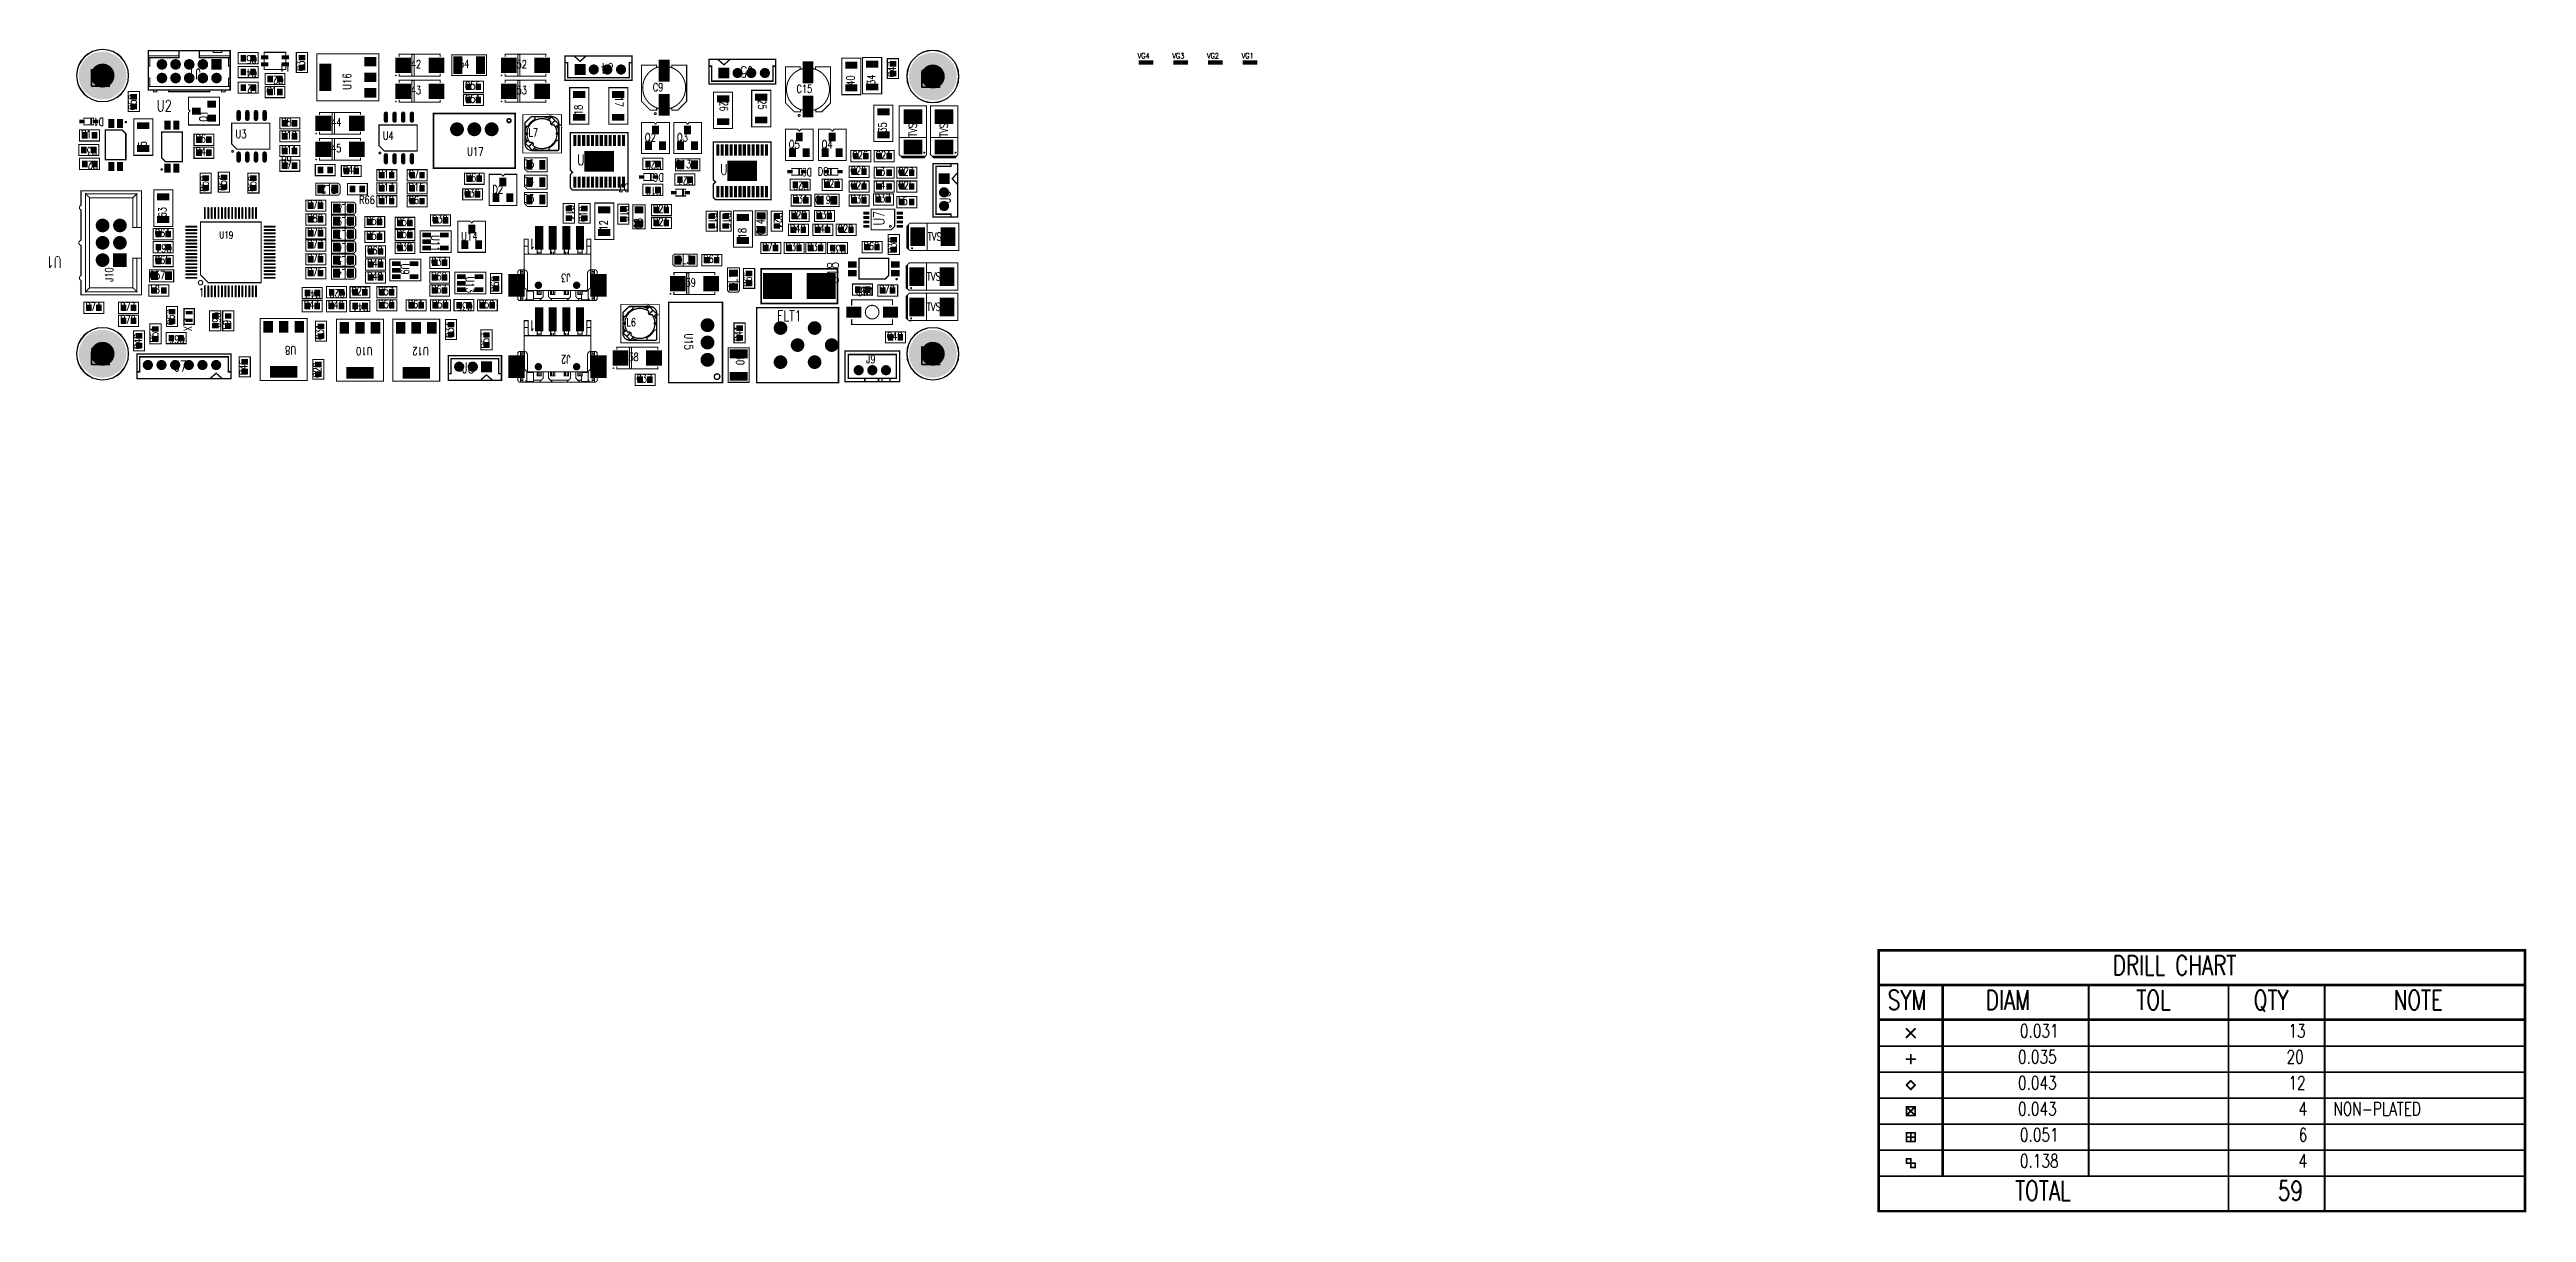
# Model space of a CAD drawing. Extents: x -268 to 95, y -38 to 132.
import ezdxf

# ---------------------------------------------------------------- set-up
doc = ezdxf.new("R2010")
doc.units = 0
doc.linetypes.add('KEEPOUT_00010000', pattern=[2, 1, 1])
for name, color, linetype in [('2D_LINE_24', 1, 'CONTINUOUS'), ('DRIL_NPLTE_THRU_01', 96, 'CONTINUOUS'), ('DRIL_NPLTE_THRU_06', 16, 'CONTINUOUS'), ('DRIL_PLTE_THRU_01', 96, 'CONTINUOUS'), ('DRIL_PLTE_THRU_06', 16, 'CONTINUOUS'), ('DRIL_SYMBOL', 2, 'CONTINUOUS'), ('KEEPOUT_01', 3, 'CONTINUOUS'), ('KEEPOUT_06', 1, 'CONTINUOUS'), ('PADS_BOT', 1, 'CONTINUOUS'), ('PADS_INNER', 3, 'CONTINUOUS'), ('PADS_TOP', 3, 'CONTINUOUS'), ('PART_NAME_26', 255, 'CONTINUOUS'), ('PART_TOP_2DLINE_01', 3, 'CONTINUOUS'), ('PART_TOP_2DLINE_26', 255, 'CONTINUOUS'), ('PART_TOP_COPPER_26', 255, 'CONTINUOUS'), ('PART_TOP_TEXT_26', 255, 'CONTINUOUS'), ('TEXT_24', 1, 'CONTINUOUS')]:
    doc.layers.add(name, color=color, linetype=linetype)
doc.styles.add('W0$0254', font='simplex', dxfattribs={"width": 0.75})
doc.styles.add('W0$127', font='simplex', dxfattribs={"width": 0.75})
doc.styles.add('W0$1524', font='simplex', dxfattribs={"width": 0.75})
doc.styles.add('W0$2032', font='simplex', dxfattribs={"width": 0.75})
doc.styles.add('W0$2497666667', font='simplex', dxfattribs={"width": 0.75})
doc.styles.add('W0$254', font='simplex', dxfattribs={"width": 0.75})

msp = doc.modelspace()

# ---------------------------------------------------------------- texts
at = {"layer": 'TEXT_24', "style": 'W0$254', "width": 0.75}
for s, height, p in [('DRILL CHART', 2.8448, (34.24, -3.56)), ('SYM', 2.845, (1.27, -8.64)), ('DIAM', 2.845, (15.63, -8.64)), ('TOL', 2.845, (37.7, -8.64)), ('QTY', 2.845, (54.89, -8.64)), ('NOTE', 2.845, (75.39, -8.64)), ('0.031', 1.956, (20.64, -12.72)), ('13', 1.956, (59.99, -12.72)), ('0.035', 1.956, (20.36, -16.53)), ('20', 1.956, (59.71, -16.53)), ('0.043', 1.956, (20.36, -20.34)), ('12', 1.956, (59.99, -20.34)), ('0.043', 1.956, (20.36, -24.15)), ('4', 1.96, (61.49, -24.15)), ('NON-PLATED', 1.956, (66.57, -24.15)), ('0.051', 1.956, (20.64, -27.96)), ('6', 1.96, (61.49, -27.96)), ('0.138', 1.956, (20.64, -31.77)), ('4', 1.96, (61.49, -31.77)), ('TOTAL', 2.845, (19.93, -36.58)), ('59', 2.845, (58.44, -36.58))]:
    msp.add_text(s, height=height, dxfattribs=at).set_placement(p)

# ---------------------------------------------------------------- blocks, each defined once
blk = doc.blocks.new('SMOOTH_0$254')
at = {"const_width": 0.127}
blk.add_lwpolyline([(-0.0635, 0, 1), (0.0635, 0, 1)], format="xyb", close=True, dxfattribs=at)
blk = doc.blocks.new('DRAWING_1')
at = {"layer": '2D_LINE_24', "const_width": 0.254}
blk.add_lwpolyline([(0, 0), (0.635, 0)], dxfattribs=at)
at = {"layer": '2D_LINE_24'}
for p in [(0, 0), (0.635, 0)]:
    blk.add_blockref('SMOOTH_0$254', p, dxfattribs=at)
blk = doc.blocks.new('DRAWING_2')
at = {"layer": '2D_LINE_24', "const_width": 0.254}
blk.add_lwpolyline([(0, 0), (0, 0.635)], dxfattribs=at)
at = {"layer": '2D_LINE_24'}
for p in [(0, 0.635), (0, 0)]:
    blk.add_blockref('SMOOTH_0$254', p, dxfattribs=at)
blk = doc.blocks.new('DRAWING_3')
at = {"layer": '2D_LINE_24', "const_width": 0.254}
blk.add_lwpolyline([(0, 0), (0, -38.1)], dxfattribs=at)
at = {"layer": '2D_LINE_24'}
for p in [(0, 0), (0, -38.1)]:
    blk.add_blockref('SMOOTH_0$254', p, dxfattribs=at)
blk = doc.blocks.new('DRAWING_4')
at = {"layer": '2D_LINE_24', "const_width": 0.254}
blk.add_lwpolyline([(0, 0), (0, -38.1)], dxfattribs=at)
at = {"layer": '2D_LINE_24'}
for p in [(0, 0), (0, -38.1)]:
    blk.add_blockref('SMOOTH_0$254', p, dxfattribs=at)
blk = doc.blocks.new('DRAWING_5')
at = {"layer": '2D_LINE_24', "const_width": 0.254}
blk.add_lwpolyline([(0, 0), (0, -27.94)], dxfattribs=at)
at = {"layer": '2D_LINE_24'}
for p in [(0, 0), (0, -27.94)]:
    blk.add_blockref('SMOOTH_0$254', p, dxfattribs=at)
blk = doc.blocks.new('DRAWING_6')
at = {"layer": '2D_LINE_24', "const_width": 0.254}
blk.add_lwpolyline([(0, 0), (0, -27.94)], dxfattribs=at)
at = {"layer": '2D_LINE_24'}
for p in [(0, 0), (0, -27.94)]:
    blk.add_blockref('SMOOTH_0$254', p, dxfattribs=at)
blk = doc.blocks.new('DRAWING_7')
at = {"layer": '2D_LINE_24', "const_width": 0.254}
blk.add_lwpolyline([(0, 0), (0, -27.94)], dxfattribs=at)
at = {"layer": '2D_LINE_24'}
for p in [(0, 0), (0, -27.94)]:
    blk.add_blockref('SMOOTH_0$254', p, dxfattribs=at)
blk = doc.blocks.new('DRAWING_8')
at = {"layer": '2D_LINE_24', "const_width": 0.254}
blk.add_lwpolyline([(0, 0), (0, -33.02)], dxfattribs=at)
at = {"layer": '2D_LINE_24'}
for p in [(0, 0), (0, -33.02)]:
    blk.add_blockref('SMOOTH_0$254', p, dxfattribs=at)
blk = doc.blocks.new('DRAWING_9')
at = {"layer": '2D_LINE_24', "const_width": 0.254}
blk.add_lwpolyline([(0, 0), (0, -33.02)], dxfattribs=at)
at = {"layer": '2D_LINE_24'}
for p in [(0, 0), (0, -33.02)]:
    blk.add_blockref('SMOOTH_0$254', p, dxfattribs=at)
blk = doc.blocks.new('DRAWING_10')
at = {"layer": '2D_LINE_24', "const_width": 0.254}
blk.add_lwpolyline([(0, 0), (0, -38.1)], dxfattribs=at)
at = {"layer": '2D_LINE_24'}
for p in [(0, 0), (0, -38.1)]:
    blk.add_blockref('SMOOTH_0$254', p, dxfattribs=at)
blk = doc.blocks.new('DRAWING_11')
at = {"layer": '2D_LINE_24', "const_width": 0.254}
blk.add_lwpolyline([(0, 0), (0, -38.1)], dxfattribs=at)
at = {"layer": '2D_LINE_24'}
for p in [(0, 0), (0, -38.1)]:
    blk.add_blockref('SMOOTH_0$254', p, dxfattribs=at)
blk = doc.blocks.new('DRAWING_12')
at = {"layer": '2D_LINE_24', "const_width": 0.254}
blk.add_lwpolyline([(0, 0), (94.869, 0)], dxfattribs=at)
at = {"layer": '2D_LINE_24'}
for p in [(0, 0), (94.869, 0)]:
    blk.add_blockref('SMOOTH_0$254', p, dxfattribs=at)
blk = doc.blocks.new('DRAWING_13')
at = {"layer": '2D_LINE_24', "const_width": 0.254}
blk.add_lwpolyline([(0, 0), (94.615, 0)], dxfattribs=at)
at = {"layer": '2D_LINE_24'}
for p in [(0, 0), (94.615, 0)]:
    blk.add_blockref('SMOOTH_0$254', p, dxfattribs=at)
blk = doc.blocks.new('DRAWING_14')
at = {"layer": '2D_LINE_24', "const_width": 0.254}
blk.add_lwpolyline([(0, 0), (94.615, 0)], dxfattribs=at)
at = {"layer": '2D_LINE_24'}
for p in [(0, 0), (94.615, 0)]:
    blk.add_blockref('SMOOTH_0$254', p, dxfattribs=at)
blk = doc.blocks.new('DRAWING_15')
at = {"layer": '2D_LINE_24', "const_width": 0.254}
blk.add_lwpolyline([(0, 0), (94.615, 0)], dxfattribs=at)
at = {"layer": '2D_LINE_24'}
for p in [(0, 0), (94.615, 0)]:
    blk.add_blockref('SMOOTH_0$254', p, dxfattribs=at)
blk = doc.blocks.new('DRAWING_16')
at = {"layer": '2D_LINE_24', "const_width": 0.254}
blk.add_lwpolyline([(0, 0), (94.615, 0)], dxfattribs=at)
at = {"layer": '2D_LINE_24'}
for p in [(0, 0), (94.615, 0)]:
    blk.add_blockref('SMOOTH_0$254', p, dxfattribs=at)
blk = doc.blocks.new('DRAWING_17')
at = {"layer": '2D_LINE_24', "const_width": 0.254}
blk.add_lwpolyline([(0, 0), (94.615, 0)], dxfattribs=at)
at = {"layer": '2D_LINE_24'}
for p in [(0, 0), (94.615, 0)]:
    blk.add_blockref('SMOOTH_0$254', p, dxfattribs=at)
blk = doc.blocks.new('DRAWING_18')
at = {"layer": '2D_LINE_24', "const_width": 0.254}
blk.add_lwpolyline([(0, 0), (94.615, 0)], dxfattribs=at)
at = {"layer": '2D_LINE_24'}
for p in [(0, 0), (94.615, 0)]:
    blk.add_blockref('SMOOTH_0$254', p, dxfattribs=at)
blk = doc.blocks.new('DRAWING_19')
at = {"layer": '2D_LINE_24', "const_width": 0.254}
blk.add_lwpolyline([(0, 0), (94.615, 0)], dxfattribs=at)
at = {"layer": '2D_LINE_24'}
for p in [(0, 0), (94.615, 0)]:
    blk.add_blockref('SMOOTH_0$254', p, dxfattribs=at)
blk = doc.blocks.new('DRAWING_20')
at = {"layer": '2D_LINE_24', "const_width": 0.254}
blk.add_lwpolyline([(0, 0), (94.615, 0)], dxfattribs=at)
at = {"layer": '2D_LINE_24'}
for p in [(0, 0), (94.615, 0)]:
    blk.add_blockref('SMOOTH_0$254', p, dxfattribs=at)
blk = doc.blocks.new('DRAWING_21')
at = {"layer": '2D_LINE_24', "const_width": 0.254}
blk.add_lwpolyline([(0, 0), (94.615, 0)], dxfattribs=at)
at = {"layer": '2D_LINE_24'}
for p in [(0, 0), (94.615, 0)]:
    blk.add_blockref('SMOOTH_0$254', p, dxfattribs=at)
blk = doc.blocks.new('DRAWING_22')
at = {"layer": '2D_LINE_24', "const_width": 0.254}
blk.add_lwpolyline([(0, 0), (94.615, 0)], dxfattribs=at)
at = {"layer": '2D_LINE_24'}
for p in [(0, 0), (94.615, 0)]:
    blk.add_blockref('SMOOTH_0$254', p, dxfattribs=at)
blk = doc.blocks.new('DRAWING_23')
at = {"layer": '2D_LINE_24', "const_width": 0.254}
blk.add_lwpolyline([(0, 0), (94.615, 0)], dxfattribs=at)
at = {"layer": '2D_LINE_24'}
for p in [(0, 0), (94.615, 0)]:
    blk.add_blockref('SMOOTH_0$254', p, dxfattribs=at)
blk = doc.blocks.new('DRAWING_24')
at = {"layer": '2D_LINE_24', "const_width": 0.254}
blk.add_lwpolyline([(0, 0), (94.615, 0)], dxfattribs=at)
at = {"layer": '2D_LINE_24'}
for p in [(0, 0), (94.615, 0)]:
    blk.add_blockref('SMOOTH_0$254', p, dxfattribs=at)
blk = doc.blocks.new('DRAWING_25')
at = {"layer": '2D_LINE_24', "const_width": 0.254}
blk.add_lwpolyline([(0, 0), (94.869, 0)], dxfattribs=at)
at = {"layer": '2D_LINE_24'}
for p in [(0, 0), (94.869, 0)]:
    blk.add_blockref('SMOOTH_0$254', p, dxfattribs=at)
blk = doc.blocks.new('DRAWING_26')
at = {"layer": '2D_LINE_24', "const_width": 0.254}
blk.add_lwpolyline([(0, 0), (1.27, -1.27)], dxfattribs=at)
at = {"layer": '2D_LINE_24'}
for p in [(0, 0), (1.27, -1.27)]:
    blk.add_blockref('SMOOTH_0$254', p, dxfattribs=at)
blk = doc.blocks.new('DRAWING_27')
at = {"layer": '2D_LINE_24', "const_width": 0.254}
blk.add_lwpolyline([(0, 0), (1.27, 1.27)], dxfattribs=at)
at = {"layer": '2D_LINE_24'}
for p in [(0, 0), (1.27, 1.27)]:
    blk.add_blockref('SMOOTH_0$254', p, dxfattribs=at)
blk = doc.blocks.new('DRAWING_28')
at = {"layer": '2D_LINE_24', "const_width": 0.254}
blk.add_lwpolyline([(0, 0), (0, 1.27)], dxfattribs=at)
at = {"layer": '2D_LINE_24'}
for p in [(0, 1.27), (0, 0)]:
    blk.add_blockref('SMOOTH_0$254', p, dxfattribs=at)
blk = doc.blocks.new('DRAWING_29')
at = {"layer": '2D_LINE_24', "const_width": 0.254}
blk.add_lwpolyline([(0, 0), (1.27, 0)], dxfattribs=at)
at = {"layer": '2D_LINE_24'}
for p in [(0, 0), (1.27, 0)]:
    blk.add_blockref('SMOOTH_0$254', p, dxfattribs=at)
blk = doc.blocks.new('DRAWING_30')
at = {"layer": '2D_LINE_24', "const_width": 0.254}
blk.add_lwpolyline([(0, 0), (-0.635, 0.635)], dxfattribs=at)
at = {"layer": '2D_LINE_24'}
for p in [(-0.635, 0.635), (0, 0)]:
    blk.add_blockref('SMOOTH_0$254', p, dxfattribs=at)
blk = doc.blocks.new('DRAWING_31')
at = {"layer": '2D_LINE_24', "const_width": 0.254}
blk.add_lwpolyline([(0, 0), (-0.635, -0.635)], dxfattribs=at)
at = {"layer": '2D_LINE_24'}
for p in [(0, 0), (-0.635, -0.635)]:
    blk.add_blockref('SMOOTH_0$254', p, dxfattribs=at)
blk = doc.blocks.new('DRAWING_32')
at = {"layer": '2D_LINE_24', "const_width": 0.254}
blk.add_lwpolyline([(0, 0), (0.635, -0.635)], dxfattribs=at)
at = {"layer": '2D_LINE_24'}
for p in [(0, 0), (0.635, -0.635)]:
    blk.add_blockref('SMOOTH_0$254', p, dxfattribs=at)
blk = doc.blocks.new('DRAWING_33')
at = {"layer": '2D_LINE_24', "const_width": 0.254}
blk.add_lwpolyline([(0, 0), (0.635, 0.635)], dxfattribs=at)
at = {"layer": '2D_LINE_24'}
for p in [(0, 0), (0.635, 0.635)]:
    blk.add_blockref('SMOOTH_0$254', p, dxfattribs=at)
blk = doc.blocks.new('DRAWING_34')
at = {"layer": '2D_LINE_24', "const_width": 0.254}
blk.add_lwpolyline([(0, 0), (1.27, -1.27)], dxfattribs=at)
at = {"layer": '2D_LINE_24'}
for p in [(0, 0), (1.27, -1.27)]:
    blk.add_blockref('SMOOTH_0$254', p, dxfattribs=at)
blk = doc.blocks.new('DRAWING_35')
at = {"layer": '2D_LINE_24', "const_width": 0.254}
blk.add_lwpolyline([(0, 0), (1.27, 1.27)], dxfattribs=at)
at = {"layer": '2D_LINE_24'}
for p in [(0, 0), (1.27, 1.27)]:
    blk.add_blockref('SMOOTH_0$254', p, dxfattribs=at)
blk = doc.blocks.new('DRAWING_36')
at = {"layer": '2D_LINE_24', "const_width": 0.254}
blk.add_lwpolyline([(0, 0), (-1.27, 0)], dxfattribs=at)
at = {"layer": '2D_LINE_24'}
for p in [(-1.27, 0), (0, 0)]:
    blk.add_blockref('SMOOTH_0$254', p, dxfattribs=at)
blk = doc.blocks.new('DRAWING_37')
at = {"layer": '2D_LINE_24', "const_width": 0.254}
blk.add_lwpolyline([(0, 0), (0, -1.27)], dxfattribs=at)
at = {"layer": '2D_LINE_24'}
for p in [(0, 0), (0, -1.27)]:
    blk.add_blockref('SMOOTH_0$254', p, dxfattribs=at)
blk = doc.blocks.new('DRAWING_38')
at = {"layer": '2D_LINE_24', "const_width": 0.254}
blk.add_lwpolyline([(0, 0), (1.27, 0)], dxfattribs=at)
at = {"layer": '2D_LINE_24'}
for p in [(0, 0), (1.27, 0)]:
    blk.add_blockref('SMOOTH_0$254', p, dxfattribs=at)
blk = doc.blocks.new('DRAWING_39')
at = {"layer": '2D_LINE_24', "const_width": 0.254}
blk.add_lwpolyline([(0, 0), (0, 1.27)], dxfattribs=at)
at = {"layer": '2D_LINE_24'}
for p in [(0, 1.27), (0, 0)]:
    blk.add_blockref('SMOOTH_0$254', p, dxfattribs=at)
blk = doc.blocks.new('DRAWING_40')
at = {"layer": '2D_LINE_24', "const_width": 0.254}
blk.add_lwpolyline([(0, 0), (0, 1.27)], dxfattribs=at)
at = {"layer": '2D_LINE_24'}
for p in [(0, 1.27), (0, 0)]:
    blk.add_blockref('SMOOTH_0$254', p, dxfattribs=at)
blk = doc.blocks.new('DRAWING_41')
at = {"layer": '2D_LINE_24', "const_width": 0.254}
blk.add_lwpolyline([(0, 0), (1.27, 0)], dxfattribs=at)
at = {"layer": '2D_LINE_24'}
for p in [(0, 0), (1.27, 0)]:
    blk.add_blockref('SMOOTH_0$254', p, dxfattribs=at)
blk = doc.blocks.new('DRAWING_42')
at = {"layer": '2D_LINE_24', "const_width": 0.254}
blk.add_lwpolyline([(0, 0), (-1.27, 0)], dxfattribs=at)
at = {"layer": '2D_LINE_24'}
for p in [(-1.27, 0), (0, 0)]:
    blk.add_blockref('SMOOTH_0$254', p, dxfattribs=at)
blk = doc.blocks.new('DRAWING_43')
at = {"layer": '2D_LINE_24', "const_width": 0.254}
blk.add_lwpolyline([(0, 0), (0, -1.27)], dxfattribs=at)
at = {"layer": '2D_LINE_24'}
for p in [(0, 0), (0, -1.27)]:
    blk.add_blockref('SMOOTH_0$254', p, dxfattribs=at)
blk = doc.blocks.new('DRAWING_44')
at = {"layer": '2D_LINE_24', "const_width": 0.254}
blk.add_lwpolyline([(0, 0), (1.27, 0)], dxfattribs=at)
at = {"layer": '2D_LINE_24'}
for p in [(0, 0), (1.27, 0)]:
    blk.add_blockref('SMOOTH_0$254', p, dxfattribs=at)
blk = doc.blocks.new('DRAWING_45')
at = {"layer": '2D_LINE_24', "const_width": 0.254}
blk.add_lwpolyline([(0, 0), (0, 1.27)], dxfattribs=at)
at = {"layer": '2D_LINE_24'}
for p in [(0, 1.27), (0, 0)]:
    blk.add_blockref('SMOOTH_0$254', p, dxfattribs=at)
blk = doc.blocks.new('DRAWING_46')
at = {"layer": '2D_LINE_24', "const_width": 0.254}
blk.add_lwpolyline([(0, 0), (-1.27, 0)], dxfattribs=at)
at = {"layer": '2D_LINE_24'}
for p in [(-1.27, 0), (0, 0)]:
    blk.add_blockref('SMOOTH_0$254', p, dxfattribs=at)
blk = doc.blocks.new('DRAWING_47')
at = {"layer": '2D_LINE_24', "const_width": 0.254}
blk.add_lwpolyline([(0, 0), (0, 0.635)], dxfattribs=at)
at = {"layer": '2D_LINE_24'}
for p in [(0, 0.635), (0, 0)]:
    blk.add_blockref('SMOOTH_0$254', p, dxfattribs=at)
blk = doc.blocks.new('DRAWING_48')
at = {"layer": '2D_LINE_24', "const_width": 0.254}
blk.add_lwpolyline([(0, 0), (0.635, 0)], dxfattribs=at)
at = {"layer": '2D_LINE_24'}
for p in [(0, 0), (0.635, 0)]:
    blk.add_blockref('SMOOTH_0$254', p, dxfattribs=at)
blk = doc.blocks.new('DRAWING_49')
at = {"layer": '2D_LINE_24', "const_width": 0.254}
blk.add_lwpolyline([(0, 0), (0, -1.27)], dxfattribs=at)
at = {"layer": '2D_LINE_24'}
for p in [(0, 0), (0, -1.27)]:
    blk.add_blockref('SMOOTH_0$254', p, dxfattribs=at)
blk = doc.blocks.new('SMOOTH_0$1524')
at = {"const_width": 0.0762}
blk.add_lwpolyline([(-0.0381, 0, 1), (0.0381, 0, 1)], format="xyb", close=True, dxfattribs=at)
blk = doc.blocks.new('PART_BODY_TOP_52')
at = {"layer": 'PART_TOP_2DLINE_26', "const_width": 0.1524}
blk.add_lwpolyline([(-1.4605, -0.8255), (-1.4605, 0.8128), (-1.4605, 0.8128), (1.4605, 0.8128), (1.4605, -0.8255), (-1.4605, -0.8255)], dxfattribs=at)
at = {"layer": 'PART_TOP_2DLINE_26'}
for p in [(-1.4605, 0.8128), (-1.4605, 0.8128), (1.4605, 0.8128), (-1.4605, -0.8255), (-1.4605, -0.8255), (1.4605, -0.8255)]:
    blk.add_blockref('SMOOTH_0$1524', p, dxfattribs=at)
blk = doc.blocks.new('DRIL_HOLE_0')
blk.add_lwpolyline([(0, 0, 1), (0, 0, 1)], format="xyb", close=True)
blk = doc.blocks.new('PAD_0')
blk.add_lwpolyline([(0, 0, 1), (0, 0, 1)], format="xyb", close=True)
blk = doc.blocks.new('PAD_1')
at = {"const_width": 0.8128}
blk.add_lwpolyline([(-0.4826, 0), (0.4826, 0)], dxfattribs=at)
blk = doc.blocks.new('STK_TOP_5')
at = {"layer": 'DRIL_PLTE_THRU_01'}
blk.add_blockref('DRIL_HOLE_0', (0, 0), dxfattribs=at)
at = {"layer": 'DRIL_PLTE_THRU_06'}
blk.add_blockref('DRIL_HOLE_0', (0, 0), dxfattribs=at)
at = {"layer": 'PADS_BOT'}
blk.add_blockref('PAD_0', (0, 0), dxfattribs=at)
at = {"layer": 'PADS_INNER'}
blk.add_blockref('PAD_0', (0, 0), dxfattribs=at)
at = {"layer": 'PADS_TOP', "rotation": 90}
blk.add_blockref('PAD_1', (0, 0), dxfattribs=at)
blk = doc.blocks.new('SYM_TOP_4')
for name, p in [('PART_BODY_TOP_52', (0, 0)), ('STK_TOP_5', (-0.7112, 0)), ('STK_TOP_5', (0.7112, 0))]:
    blk.add_blockref(name, p)
blk = doc.blocks.new('PART_TOP_0')
blk.add_blockref('SYM_TOP_4', (0, 0))
at = {"layer": 'PART_NAME_26', "style": 'W0$1524', "width": 0.75}
blk.add_text('C1', height=1.173, dxfattribs=at).set_placement((-1.26, -0.41))
blk = doc.blocks.new('PART_TOP_1')
blk.add_blockref('SYM_TOP_4', (0, 0))
at = {"layer": 'PART_NAME_26', "style": 'W0$1524', "width": 0.75}
blk.add_text('C2', height=1.173, dxfattribs=at).set_placement((-1.26, -0.41))
blk = doc.blocks.new('PART_TOP_2')
blk.add_blockref('SYM_TOP_4', (0, 0))
at = {"layer": 'PART_NAME_26', "style": 'W0$1524', "width": 0.75}
blk.add_text('C3', height=1.173, dxfattribs=at).set_placement((-1.26, -0.41))
blk = doc.blocks.new('PART_TOP_3')
blk.add_blockref('SYM_TOP_4', (0, 0))
at = {"layer": 'PART_NAME_26', "style": 'W0$1524', "width": 0.75}
blk.add_text('C4', height=1.173, dxfattribs=at).set_placement((-1.26, -0.41))
blk = doc.blocks.new('PART_TOP_4')
blk.add_blockref('SYM_TOP_4', (0, 0))
at = {"layer": 'PART_NAME_26', "style": 'W0$1524', "width": 0.75}
blk.add_text('C5', height=1.173, dxfattribs=at).set_placement((-1.26, -0.41))
blk = doc.blocks.new('PART_TOP_5')
blk.add_blockref('SYM_TOP_4', (0, 0))
at = {"layer": 'PART_NAME_26', "style": 'W0$1524', "width": 0.75}
blk.add_text('C6', height=1.173, dxfattribs=at).set_placement((-1.26, -0.41))
blk = doc.blocks.new('PART_TOP_6')
blk.add_blockref('SYM_TOP_4', (0, 0))
at = {"layer": 'PART_NAME_26', "style": 'W0$1524', "width": 0.75}
blk.add_text('C7', height=1.173, dxfattribs=at).set_placement((-1.26, -0.41))
blk = doc.blocks.new('PART_BODY_TOP_60')
at = {"layer": 'PART_TOP_2DLINE_26', "const_width": 0.152}
blk.add_lwpolyline([(-1.778, -0.889), (-1.778, 0.889), (1.778, 0.889), (1.778, -0.889), (-1.778, -0.889)], dxfattribs=at)
at = {"layer": 'PART_TOP_2DLINE_26'}
for p in [(-1.778, 0.889), (1.778, 0.889), (-1.778, -0.889), (-1.778, -0.889), (1.778, -0.889)]:
    blk.add_blockref('SMOOTH_0$1524', p, dxfattribs=at)
blk = doc.blocks.new('PAD_2')
at = {"const_width": 1.03}
blk.add_lwpolyline([(-0.64, 0), (0.64, 0)], dxfattribs=at)
blk = doc.blocks.new('STK_TOP_11')
at = {"layer": 'DRIL_PLTE_THRU_01'}
blk.add_blockref('DRIL_HOLE_0', (0, 0), dxfattribs=at)
at = {"layer": 'DRIL_PLTE_THRU_06'}
blk.add_blockref('DRIL_HOLE_0', (0, 0), dxfattribs=at)
at = {"layer": 'PADS_BOT'}
blk.add_blockref('PAD_0', (0, 0), dxfattribs=at)
at = {"layer": 'PADS_INNER'}
blk.add_blockref('PAD_0', (0, 0), dxfattribs=at)
at = {"layer": 'PADS_TOP', "rotation": 90}
blk.add_blockref('PAD_2', (0, 0), dxfattribs=at)
blk = doc.blocks.new('SYM_TOP_12')
for name, p in [('PART_BODY_TOP_60', (0, 0)), ('STK_TOP_11', (-1.016, 0)), ('STK_TOP_11', (1.016, 0))]:
    blk.add_blockref(name, p)
blk = doc.blocks.new('PART_TOP_7')
blk.add_blockref('SYM_TOP_12', (0, 0))
at = {"layer": 'PART_NAME_26', "style": 'W0$1524', "width": 0.75}
blk.add_text('C8', height=1.17348, dxfattribs=at).set_placement((-1.75133, -0.491384))
blk = doc.blocks.new('PART_BODY_TOP_63')
at = {"layer": 'PART_TOP_2DLINE_26', "const_width": 0.152}
for points in [[(-1.13, 2.99), (-1.13, 3.3), (-3.3, 3.3), (-3.3, -2), (-2, -3.3), (-1.1, -3.3), (-1.1, -3)], [(1.12, 2.96), (1.12, 3.3), (3.3, 3.3), (3.3, -2), (2, -3.3), (1.13, -3.3), (1.13, -3.01)]]:
    blk.add_lwpolyline(points, dxfattribs=at)
blk.add_lwpolyline([(-3.15, 0, 1), (3.15, 0, 1)], format="xyb", close=True, dxfattribs=at)
at = {"layer": 'PART_TOP_COPPER_26', "const_width": 0.152}
blk.add_lwpolyline([(-1.45, -3.8, 1), (-1.16, -3.8, 1)], format="xyb", close=True, dxfattribs=at)
at = {"layer": 'PART_TOP_2DLINE_26'}
for p in [(-3.3, 3.3), (-1.13, 3.3), (-1.13, 2.99), (1.12, 3.3), (1.12, 2.96), (3.3, 3.3), (-3.3, -2), (-2, -3.3), (-1.1, -3), (-1.1, -3.3), (1.13, -3.01), (1.13, -3.3), (2, -3.3), (3.3, -2)]:
    blk.add_blockref('SMOOTH_0$1524', p, dxfattribs=at)
blk = doc.blocks.new('PAD_3')
at = {"const_width": 1.6002}
blk.add_lwpolyline([(-1.6002, 0), (1.6002, 0)], dxfattribs=at)
blk = doc.blocks.new('STK_TOP_18')
at = {"layer": 'DRIL_PLTE_THRU_01'}
blk.add_blockref('DRIL_HOLE_0', (0, 0), dxfattribs=at)
at = {"layer": 'DRIL_PLTE_THRU_06'}
blk.add_blockref('DRIL_HOLE_0', (0, 0), dxfattribs=at)
at = {"layer": 'PADS_BOT'}
blk.add_blockref('PAD_0', (0, 0), dxfattribs=at)
at = {"layer": 'PADS_INNER'}
blk.add_blockref('PAD_0', (0, 0), dxfattribs=at)
at = {"layer": 'PADS_TOP', "rotation": 90}
blk.add_blockref('PAD_3', (0, 0), dxfattribs=at)
blk = doc.blocks.new('SYM_TOP_15')
for name, p in [('STK_TOP_18', (0, 2.5)), ('PART_BODY_TOP_63', (0, 0)), ('STK_TOP_18', (0, -2.5))]:
    blk.add_blockref(name, p)
blk = doc.blocks.new('PART_TOP_8')
blk.add_blockref('SYM_TOP_15', (0, 0))
at = {"layer": 'PART_NAME_26', "style": 'W0$1524', "width": 0.75}
blk.add_text('C9', height=1.173, dxfattribs=at).set_placement((-1.67, -0.5))
blk = doc.blocks.new('PART_TOP_9')
blk.add_blockref('SYM_TOP_4', (0, 0))
at = {"layer": 'PART_NAME_26', "style": 'W0$1524', "width": 0.75}
blk.add_text('C10', height=1.173, dxfattribs=at).set_placement((-1.26, -0.41))
blk = doc.blocks.new('PART_TOP_10')
blk.add_blockref('SYM_TOP_4', (0, 0))
at = {"layer": 'PART_NAME_26', "style": 'W0$1524', "width": 0.75}
blk.add_text('C11', height=1.173, dxfattribs=at).set_placement((-1.26, -0.41))
blk = doc.blocks.new('PART_BODY_TOP_51')
at = {"layer": 'PART_TOP_2DLINE_26', "const_width": 0.152}
blk.add_lwpolyline([(-2.667, -1.397), (2.667, -1.397), (2.667, 1.397), (-2.667, 1.397), (-2.667, -1.397)], dxfattribs=at)
at = {"layer": 'PART_TOP_2DLINE_26'}
for p in [(-2.667, 1.397), (2.667, 1.397), (-2.667, -1.397), (-2.667, -1.397), (2.667, -1.397)]:
    blk.add_blockref('SMOOTH_0$1524', p, dxfattribs=at)
blk = doc.blocks.new('PAD_4')
at = {"const_width": 1.016}
blk.add_lwpolyline([(-0.9017, 0), (0.9017, 0)], dxfattribs=at)
blk = doc.blocks.new('STK_TOP_4')
at = {"layer": 'DRIL_PLTE_THRU_01'}
blk.add_blockref('DRIL_HOLE_0', (0, 0), dxfattribs=at)
at = {"layer": 'DRIL_PLTE_THRU_06'}
blk.add_blockref('DRIL_HOLE_0', (0, 0), dxfattribs=at)
at = {"layer": 'PADS_BOT'}
blk.add_blockref('PAD_0', (0, 0), dxfattribs=at)
at = {"layer": 'PADS_INNER'}
blk.add_blockref('PAD_0', (0, 0), dxfattribs=at)
at = {"layer": 'PADS_TOP', "rotation": 90}
blk.add_blockref('PAD_4', (0, 0), dxfattribs=at)
blk = doc.blocks.new('SYM_TOP_3')
for name, p in [('PART_BODY_TOP_51', (0, 0)), ('STK_TOP_4', (-1.6764, 0)), ('STK_TOP_4', (1.6764, 0))]:
    blk.add_blockref(name, p)
blk = doc.blocks.new('PART_TOP_11')
blk.add_blockref('SYM_TOP_3', (0, 0))
at = {"layer": 'PART_NAME_26', "style": 'W0$1524', "width": 0.75}
blk.add_text('C12', height=1.17348, dxfattribs=at).set_placement((-2.15138, -0.465984))
blk = doc.blocks.new('PART_TOP_12')
blk.add_blockref('SYM_TOP_12', (0, 0))
at = {"layer": 'PART_NAME_26', "style": 'W0$1524', "width": 0.75}
blk.add_text('C13', height=1.17348, dxfattribs=at).set_placement((-1.75133, -0.491384))
blk = doc.blocks.new('PART_TOP_13')
blk.add_blockref('SYM_TOP_12', (0, 0))
at = {"layer": 'PART_NAME_26', "style": 'W0$1524', "width": 0.75}
blk.add_text('C14', height=1.17348, dxfattribs=at).set_placement((-1.75133, -0.491384))
blk = doc.blocks.new('PART_TOP_14')
blk.add_blockref('SYM_TOP_15', (0, 0))
at = {"layer": 'PART_NAME_26', "style": 'W0$1524', "width": 0.75}
blk.add_text('C15', height=1.173, dxfattribs=at).set_placement((-1.67, -0.5))
blk = doc.blocks.new('PART_TOP_15')
blk.add_blockref('SYM_TOP_4', (0, 0))
at = {"layer": 'PART_NAME_26', "style": 'W0$1524', "width": 0.75}
blk.add_text('C16', height=1.173, dxfattribs=at).set_placement((-1.26, -0.41))
blk = doc.blocks.new('PART_TOP_16')
blk.add_blockref('SYM_TOP_4', (0, 0))
at = {"layer": 'PART_NAME_26', "style": 'W0$1524', "width": 0.75}
blk.add_text('C17', height=1.173, dxfattribs=at).set_placement((-1.26, -0.41))
blk = doc.blocks.new('PART_TOP_17')
blk.add_blockref('SYM_TOP_3', (0, 0))
at = {"layer": 'PART_NAME_26', "style": 'W0$1524', "width": 0.75}
blk.add_text('C18', height=1.17348, dxfattribs=at).set_placement((-2.15138, -0.465984))
blk = doc.blocks.new('PART_TOP_18')
blk.add_blockref('SYM_TOP_12', (0, 0))
at = {"layer": 'PART_NAME_26', "style": 'W0$1524', "width": 0.75}
blk.add_text('C19', height=1.17348, dxfattribs=at).set_placement((-1.75133, -0.491384))
blk = doc.blocks.new('PART_TOP_19')
blk.add_blockref('SYM_TOP_4', (0, 0))
at = {"layer": 'PART_NAME_26', "style": 'W0$1524', "width": 0.75}
blk.add_text('C20', height=1.173, dxfattribs=at).set_placement((-1.26, -0.41))
blk = doc.blocks.new('PART_TOP_20')
blk.add_blockref('SYM_TOP_4', (0, 0))
at = {"layer": 'PART_NAME_26', "style": 'W0$1524', "width": 0.75}
blk.add_text('C21', height=1.173, dxfattribs=at).set_placement((-1.26, -0.41))
blk = doc.blocks.new('PART_TOP_21')
blk.add_blockref('SYM_TOP_4', (0, 0))
at = {"layer": 'PART_NAME_26', "style": 'W0$1524', "width": 0.75}
blk.add_text('C22', height=1.173, dxfattribs=at).set_placement((-1.26, -0.41))
blk = doc.blocks.new('PART_TOP_22')
blk.add_blockref('SYM_TOP_4', (0, 0))
at = {"layer": 'PART_NAME_26', "style": 'W0$1524', "width": 0.75}
blk.add_text('C23', height=1.173, dxfattribs=at).set_placement((-1.26, -0.41))
blk = doc.blocks.new('PART_TOP_23')
blk.add_blockref('SYM_TOP_4', (0, 0))
at = {"layer": 'PART_NAME_26', "style": 'W0$1524', "width": 0.75}
blk.add_text('C24', height=1.173, dxfattribs=at).set_placement((-1.26, -0.41))
blk = doc.blocks.new('PART_TOP_24')
blk.add_blockref('SYM_TOP_4', (0, 0))
at = {"layer": 'PART_NAME_26', "style": 'W0$1524', "width": 0.75}
blk.add_text('C25', height=1.173, dxfattribs=at).set_placement((-1.26, -0.41))
blk = doc.blocks.new('PART_TOP_25')
blk.add_blockref('SYM_TOP_4', (0, 0))
at = {"layer": 'PART_NAME_26', "style": 'W0$1524', "width": 0.75}
blk.add_text('C26', height=1.173, dxfattribs=at).set_placement((-1.26, -0.41))
blk = doc.blocks.new('PART_TOP_26')
blk.add_blockref('SYM_TOP_4', (0, 0))
at = {"layer": 'PART_NAME_26', "style": 'W0$1524', "width": 0.75}
blk.add_text('C27', height=1.173, dxfattribs=at).set_placement((-1.26, -0.41))
blk = doc.blocks.new('PART_TOP_27')
blk.add_blockref('SYM_TOP_4', (0, 0))
at = {"layer": 'PART_NAME_26', "style": 'W0$1524', "width": 0.75}
blk.add_text('C28', height=1.173, dxfattribs=at).set_placement((-1.26, -0.41))
blk = doc.blocks.new('PART_TOP_28')
blk.add_blockref('SYM_TOP_4', (0, 0))
at = {"layer": 'PART_NAME_26', "style": 'W0$1524', "width": 0.75}
blk.add_text('C29', height=1.173, dxfattribs=at).set_placement((-1.26, -0.41))
blk = doc.blocks.new('PART_TOP_29')
blk.add_blockref('SYM_TOP_4', (0, 0))
at = {"layer": 'PART_NAME_26', "style": 'W0$1524', "width": 0.75}
blk.add_text('C30', height=1.173, dxfattribs=at).set_placement((-1.26, -0.41))
blk = doc.blocks.new('PART_TOP_30')
blk.add_blockref('SYM_TOP_4', (0, 0))
at = {"layer": 'PART_NAME_26', "style": 'W0$1524', "width": 0.75}
blk.add_text('C31', height=1.173, dxfattribs=at).set_placement((-1.26, -0.41))
blk = doc.blocks.new('PART_TOP_31')
blk.add_blockref('SYM_TOP_4', (0, 0))
at = {"layer": 'PART_NAME_26', "style": 'W0$1524', "width": 0.75}
blk.add_text('C32', height=1.173, dxfattribs=at).set_placement((-1.26, -0.41))
blk = doc.blocks.new('PART_TOP_32')
blk.add_blockref('SYM_TOP_4', (0, 0))
at = {"layer": 'PART_NAME_26', "style": 'W0$1524', "width": 0.75}
blk.add_text('C33', height=1.173, dxfattribs=at).set_placement((-1.26, -0.41))
blk = doc.blocks.new('PART_TOP_33')
blk.add_blockref('SYM_TOP_4', (0, 0))
at = {"layer": 'PART_NAME_26', "style": 'W0$1524', "width": 0.75}
blk.add_text('C34', height=1.173, dxfattribs=at).set_placement((-1.26, -0.41))
blk = doc.blocks.new('PART_TOP_34')
blk.add_blockref('SYM_TOP_4', (0, 0))
at = {"layer": 'PART_NAME_26', "style": 'W0$1524', "width": 0.75}
blk.add_text('C35', height=1.173, dxfattribs=at).set_placement((-1.26, -0.41))
blk = doc.blocks.new('PART_TOP_35')
blk.add_blockref('SYM_TOP_4', (0, 0))
at = {"layer": 'PART_NAME_26', "style": 'W0$1524', "width": 0.75}
blk.add_text('C36', height=1.173, dxfattribs=at).set_placement((-1.26, -0.41))
blk = doc.blocks.new('PART_TOP_36')
blk.add_blockref('SYM_TOP_4', (0, 0))
at = {"layer": 'PART_NAME_26', "style": 'W0$1524', "width": 0.75}
blk.add_text('C37', height=1.173, dxfattribs=at).set_placement((-1.26, -0.41))
blk = doc.blocks.new('PART_BODY_TOP_67')
at = {"layer": 'PART_TOP_2DLINE_26', "const_width": 0.152}
for points in [[(3, 1.3), (3, 1.6), (-3, 1.6), (-3, 1.3)], [(3, -1.3), (3, -1.6), (-3, -1.6), (-3, -1.3)]]:
    blk.add_lwpolyline(points, dxfattribs=at)
at = {"layer": 'PART_TOP_COPPER_26', "const_width": 0.152}
blk.add_lwpolyline([(-1.14, 1.59), (-0.83, 1.59), (-0.83, -1.59), (-1.14, -1.59)], close=True, dxfattribs=at)
blk.add_lwpolyline([(-3.55, -1.5, 1), (-3.45, -1.5, 1)], format="xyb", close=True, dxfattribs=at)
at = {"layer": 'PART_TOP_2DLINE_26'}
for p in [(-3, 1.6), (-3, 1.3), (3, 1.6), (3, 1.3), (-3, -1.3), (-3, -1.6), (3, -1.3), (3, -1.6)]:
    blk.add_blockref('SMOOTH_0$1524', p, dxfattribs=at)
at = {"layer": 'PART_TOP_COPPER_26'}
for p in [(-1.14, 1.59), (-0.83, 1.59), (-1.14, -1.59), (-0.83, -1.59)]:
    blk.add_blockref('SMOOTH_0$1524', p, dxfattribs=at)
blk = doc.blocks.new('PAD_5')
at = {"const_width": 2.25}
blk.add_lwpolyline([(-1.15, 0), (1.15, 0)], dxfattribs=at)
blk = doc.blocks.new('STK_TOP_22')
at = {"layer": 'DRIL_NPLTE_THRU_01'}
blk.add_blockref('DRIL_HOLE_0', (0, 0), dxfattribs=at)
at = {"layer": 'DRIL_NPLTE_THRU_06'}
blk.add_blockref('DRIL_HOLE_0', (0, 0), dxfattribs=at)
at = {"layer": 'PADS_BOT'}
blk.add_blockref('PAD_0', (0, 0), dxfattribs=at)
at = {"layer": 'PADS_INNER'}
blk.add_blockref('PAD_0', (0, 0), dxfattribs=at)
at = {"layer": 'PADS_TOP'}
blk.add_blockref('PAD_5', (0, 0), dxfattribs=at)
blk = doc.blocks.new('SYM_TOP_19')
for name, p in [('STK_TOP_22', (-2.44983, 0)), ('PART_BODY_TOP_67', (0, 0)), ('STK_TOP_22', (2.44983, 0))]:
    blk.add_blockref(name, p)
blk = doc.blocks.new('PART_TOP_37')
blk.add_blockref('SYM_TOP_19', (0, 0))
at = {"layer": 'PART_NAME_26', "style": 'W0$1524', "width": 0.75}
blk.add_text('C38', height=1.173, dxfattribs=at).set_placement((-2.1, -0.43))
blk = doc.blocks.new('PART_TOP_38')
blk.add_blockref('SYM_TOP_19', (0, 0))
at = {"layer": 'PART_NAME_26', "style": 'W0$1524', "width": 0.75}
blk.add_text('C39', height=1.173, dxfattribs=at).set_placement((-2.1, -0.43))
blk = doc.blocks.new('PART_BODY_TOP_74')
at = {"layer": 'PART_TOP_2DLINE_26', "const_width": 0.152}
blk.add_lwpolyline([(2.54, -1.143), (2.54, -1.524), (-2.54, -1.524), (-2.54, 1.524), (2.54, 1.524), (2.54, -1.143)], dxfattribs=at)
at = {"layer": 'PART_TOP_2DLINE_26'}
for p in [(-2.54, 1.524), (2.54, 1.524), (-2.54, -1.524), (2.54, -1.143), (2.54, -1.143), (2.54, -1.524)]:
    blk.add_blockref('SMOOTH_0$1524', p, dxfattribs=at)
blk = doc.blocks.new('PAD_6')
at = {"const_width": 1.3}
blk.add_lwpolyline([(-1.3, 0), (1.3, 0)], dxfattribs=at)
blk = doc.blocks.new('STK_TOP_29')
at = {"layer": 'DRIL_PLTE_THRU_01'}
blk.add_blockref('DRIL_HOLE_0', (0, 0), dxfattribs=at)
at = {"layer": 'DRIL_PLTE_THRU_06'}
blk.add_blockref('DRIL_HOLE_0', (0, 0), dxfattribs=at)
at = {"layer": 'PADS_BOT'}
blk.add_blockref('PAD_0', (0, 0), dxfattribs=at)
at = {"layer": 'PADS_INNER'}
blk.add_blockref('PAD_0', (0, 0), dxfattribs=at)
at = {"layer": 'PADS_TOP', "rotation": 90}
blk.add_blockref('PAD_6', (0, 0), dxfattribs=at)
blk = doc.blocks.new('SYM_TOP_26')
for name, p in [('PART_BODY_TOP_74', (0, 0)), ('STK_TOP_29', (-1.651, 0)), ('STK_TOP_29', (1.651, 0))]:
    blk.add_blockref(name, p)
blk = doc.blocks.new('PART_TOP_39')
blk.add_blockref('SYM_TOP_26', (0, 0))
at = {"layer": 'PART_NAME_26', "style": 'W0$1524', "width": 0.75}
blk.add_text('C40', height=1.173, dxfattribs=at).set_placement((-2.29, -0.36))
blk = doc.blocks.new('PART_TOP_40')
blk.add_blockref('SYM_TOP_4', (0, 0))
at = {"layer": 'PART_NAME_26', "style": 'W0$1524', "width": 0.75}
blk.add_text('C41', height=1.173, dxfattribs=at).set_placement((-1.26, -0.41))
blk = doc.blocks.new('PART_TOP_41')
blk.add_blockref('SYM_TOP_19', (0, 0))
at = {"layer": 'PART_NAME_26', "style": 'W0$1524', "width": 0.75}
blk.add_text('C42', height=1.173, dxfattribs=at).set_placement((-2.1, -0.43))
blk = doc.blocks.new('PART_TOP_42')
blk.add_blockref('SYM_TOP_19', (0, 0))
at = {"layer": 'PART_NAME_26', "style": 'W0$1524', "width": 0.75}
blk.add_text('C43', height=1.173, dxfattribs=at).set_placement((-2.1, -0.43))
blk = doc.blocks.new('PART_TOP_43')
blk.add_blockref('SYM_TOP_19', (0, 0))
at = {"layer": 'PART_NAME_26', "style": 'W0$1524', "width": 0.75}
blk.add_text('C44', height=1.173, dxfattribs=at).set_placement((-2.1, -0.43))
blk = doc.blocks.new('PART_TOP_44')
blk.add_blockref('SYM_TOP_19', (0, 0))
at = {"layer": 'PART_NAME_26', "style": 'W0$1524', "width": 0.75}
blk.add_text('C45', height=1.173, dxfattribs=at).set_placement((-2.1, -0.43))
blk = doc.blocks.new('PART_TOP_45')
blk.add_blockref('SYM_TOP_4', (0, 0))
at = {"layer": 'PART_NAME_26', "style": 'W0$1524', "width": 0.75}
blk.add_text('C46', height=1.173, dxfattribs=at).set_placement((-1.26, -0.41))
blk = doc.blocks.new('PART_TOP_46')
blk.add_blockref('SYM_TOP_4', (0, 0))
at = {"layer": 'PART_NAME_26', "style": 'W0$1524', "width": 0.75}
blk.add_text('C47', height=1.173, dxfattribs=at).set_placement((-1.26, -0.41))
blk = doc.blocks.new('PART_TOP_47')
blk.add_blockref('SYM_TOP_4', (0, 0))
at = {"layer": 'PART_NAME_26', "style": 'W0$1524', "width": 0.75}
blk.add_text('C48', height=1.173, dxfattribs=at).set_placement((-1.26, -0.41))
blk = doc.blocks.new('PART_TOP_48')
blk.add_blockref('SYM_TOP_4', (0, 0))
at = {"layer": 'PART_NAME_26', "style": 'W0$1524', "width": 0.75}
blk.add_text('C49', height=1.173, dxfattribs=at).set_placement((-1.26, -0.41))
blk = doc.blocks.new('PART_TOP_49')
blk.add_blockref('SYM_TOP_4', (0, 0))
at = {"layer": 'PART_NAME_26', "style": 'W0$1524', "width": 0.75}
blk.add_text('C50', height=1.173, dxfattribs=at).set_placement((-1.26, -0.41))
blk = doc.blocks.new('PART_TOP_50')
blk.add_blockref('SYM_TOP_4', (0, 0))
at = {"layer": 'PART_NAME_26', "style": 'W0$1524', "width": 0.75}
blk.add_text('C51', height=1.173, dxfattribs=at).set_placement((-1.26, -0.41))
blk = doc.blocks.new('PART_TOP_51')
blk.add_blockref('SYM_TOP_19', (0, 0))
at = {"layer": 'PART_NAME_26', "style": 'W0$1524', "width": 0.75}
blk.add_text('C52', height=1.173, dxfattribs=at).set_placement((-2.1, -0.43))
blk = doc.blocks.new('PART_TOP_52')
blk.add_blockref('SYM_TOP_19', (0, 0))
at = {"layer": 'PART_NAME_26', "style": 'W0$1524', "width": 0.75}
blk.add_text('C53', height=1.173, dxfattribs=at).set_placement((-2.1, -0.43))
blk = doc.blocks.new('PART_TOP_53')
blk.add_blockref('SYM_TOP_26', (0, 0))
at = {"layer": 'PART_NAME_26', "style": 'W0$1524', "width": 0.75}
blk.add_text('C54', height=1.173, dxfattribs=at).set_placement((-2.29, -0.36))
blk = doc.blocks.new('PART_TOP_54')
blk.add_blockref('SYM_TOP_4', (0, 0))
at = {"layer": 'PART_NAME_26', "style": 'W0$1524', "width": 0.75}
blk.add_text('C55', height=1.173, dxfattribs=at).set_placement((-1.26, -0.41))
blk = doc.blocks.new('PART_TOP_55')
blk.add_blockref('SYM_TOP_4', (0, 0))
at = {"layer": 'PART_NAME_26', "style": 'W0$1524', "width": 0.75}
blk.add_text('C56', height=1.173, dxfattribs=at).set_placement((-1.26, -0.41))
blk = doc.blocks.new('PART_TOP_56')
blk.add_blockref('SYM_TOP_12', (0, 0))
at = {"layer": 'PART_NAME_26', "style": 'W0$1524', "width": 0.75}
blk.add_text('C57', height=1.17348, dxfattribs=at).set_placement((-1.75133, -0.491384))
blk = doc.blocks.new('PART_TOP_57')
blk.add_blockref('SYM_TOP_4', (0, 0))
at = {"layer": 'PART_NAME_26', "style": 'W0$1524', "width": 0.75}
blk.add_text('C58', height=1.173, dxfattribs=at).set_placement((-1.26, -0.41))
blk = doc.blocks.new('PART_TOP_58')
blk.add_blockref('SYM_TOP_4', (0, 0))
at = {"layer": 'PART_NAME_26', "style": 'W0$1524', "width": 0.75}
blk.add_text('C59', height=1.173, dxfattribs=at).set_placement((-1.26, -0.41))
blk = doc.blocks.new('PART_TOP_59')
blk.add_blockref('SYM_TOP_4', (0, 0))
at = {"layer": 'PART_NAME_26', "style": 'W0$1524', "width": 0.75}
blk.add_text('C60', height=1.173, dxfattribs=at).set_placement((-1.26, -0.41))
blk = doc.blocks.new('PART_TOP_60')
blk.add_blockref('SYM_TOP_4', (0, 0))
at = {"layer": 'PART_NAME_26', "style": 'W0$1524', "width": 0.75}
blk.add_text('C61', height=1.173, dxfattribs=at).set_placement((-1.26, -0.41))
blk = doc.blocks.new('PART_TOP_61')
blk.add_blockref('SYM_TOP_4', (0, 0))
at = {"layer": 'PART_NAME_26', "style": 'W0$1524', "width": 0.75}
blk.add_text('C62', height=1.173, dxfattribs=at).set_placement((-1.26, -0.41))
blk = doc.blocks.new('PART_TOP_62')
blk.add_blockref('SYM_TOP_3', (0, 0))
at = {"layer": 'PART_NAME_26', "style": 'W0$1524', "width": 0.75}
blk.add_text('C63', height=1.17348, dxfattribs=at).set_placement((-2.15138, -0.465984))
blk = doc.blocks.new('PART_TOP_63')
blk.add_blockref('SYM_TOP_4', (0, 0))
at = {"layer": 'PART_NAME_26', "style": 'W0$1524', "width": 0.75}
blk.add_text('C64', height=1.173, dxfattribs=at).set_placement((-1.26, -0.41))
blk = doc.blocks.new('PART_TOP_64')
blk.add_blockref('SYM_TOP_4', (0, 0))
at = {"layer": 'PART_NAME_26', "style": 'W0$1524', "width": 0.75}
blk.add_text('C65', height=1.173, dxfattribs=at).set_placement((-1.26, -0.41))
blk = doc.blocks.new('PART_TOP_65')
blk.add_blockref('SYM_TOP_4', (0, 0))
at = {"layer": 'PART_NAME_26', "style": 'W0$1524', "width": 0.75}
blk.add_text('C66', height=1.173, dxfattribs=at).set_placement((-1.26, -0.41))
blk = doc.blocks.new('PART_TOP_66')
blk.add_blockref('SYM_TOP_4', (0, 0))
at = {"layer": 'PART_NAME_26', "style": 'W0$1524', "width": 0.75}
blk.add_text('C67', height=1.173, dxfattribs=at).set_placement((-1.26, -0.41))
blk = doc.blocks.new('PART_BODY_TOP_59')
at = {"layer": 'PART_TOP_2DLINE_26', "const_width": 0.152}
for points in [[(-0.7, 0.4), (-0.7, 0.5), (0.7, 0.5), (0.7, 0.4)], [(-0.4, 0.5), (-0.4, -0.5), (-0.3, -0.5), (-0.3, 0.5), (-0.4, 0.5)], [(0.7, -0.4), (0.7, -0.5), (-0.7, -0.5), (-0.7, -0.4)]]:
    blk.add_lwpolyline(points, dxfattribs=at)
at = {"layer": 'PART_TOP_2DLINE_26'}
for p in [(-0.7, 0.5), (-0.7, 0.4), (-0.4, 0.5), (-0.4, 0.5), (-0.3, 0.5), (0.7, 0.5), (0.7, 0.4), (-0.7, -0.4), (-0.7, -0.5), (-0.4, -0.5), (-0.3, -0.5), (0.7, -0.4), (0.7, -0.5)]:
    blk.add_blockref('SMOOTH_0$1524', p, dxfattribs=at)
blk = doc.blocks.new('PAD_7')
at = {"const_width": 0.49953}
blk.add_lwpolyline([(-0.40005, 0), (0.40005, 0)], dxfattribs=at)
blk = doc.blocks.new('STK_TOP_15')
at = {"layer": 'DRIL_PLTE_THRU_01'}
blk.add_blockref('DRIL_HOLE_0', (0, 0), dxfattribs=at)
at = {"layer": 'DRIL_PLTE_THRU_06'}
blk.add_blockref('DRIL_HOLE_0', (0, 0), dxfattribs=at)
at = {"layer": 'PADS_BOT'}
blk.add_blockref('PAD_0', (0, 0), dxfattribs=at)
at = {"layer": 'PADS_INNER'}
blk.add_blockref('PAD_0', (0, 0), dxfattribs=at)
at = {"layer": 'PADS_TOP'}
blk.add_blockref('PAD_7', (0, 0), dxfattribs=at)
blk = doc.blocks.new('SYM_TOP_11')
for name, p in [('STK_TOP_15', (-1, 0)), ('PART_BODY_TOP_59', (0, 0)), ('STK_TOP_15', (1, 0))]:
    blk.add_blockref(name, p)
blk = doc.blocks.new('PART_TOP_67')
blk.add_blockref('SYM_TOP_11', (0, 0))
at = {"layer": 'PART_NAME_26', "style": 'W0$1524', "width": 0.75}
blk.add_text('D1', height=1.173, dxfattribs=at).set_placement((-2.24, -0.52))
blk = doc.blocks.new('PART_BODY_TOP_58')
at = {"layer": 'PART_TOP_2DLINE_26', "const_width": 0.152}
blk.add_lwpolyline([(-2.032, -2.286), (-2.032, 2.286), (-0.254, 2.286), (0, 2.032), (0.254, 2.286), (2.032, 2.286), (2.032, -2.286), (-2.032, -2.286)], dxfattribs=at)
at = {"layer": 'PART_TOP_2DLINE_26'}
for p in [(-2.032, 2.286), (-0.254, 2.286), (0, 2.032), (0.254, 2.286), (2.032, 2.286), (-2.032, -2.286), (-2.032, -2.286), (2.032, -2.286)]:
    blk.add_blockref('SMOOTH_0$1524', p, dxfattribs=at)
blk = doc.blocks.new('PAD_8')
at = {"const_width": 1.016}
blk.add_lwpolyline([(-0.635, 0), (0.635, 0)], dxfattribs=at)
blk = doc.blocks.new('STK_TOP_13')
at = {"layer": 'DRIL_PLTE_THRU_01'}
blk.add_blockref('DRIL_HOLE_0', (0, 0), dxfattribs=at)
at = {"layer": 'DRIL_PLTE_THRU_06'}
blk.add_blockref('DRIL_HOLE_0', (0, 0), dxfattribs=at)
at = {"layer": 'PADS_BOT'}
blk.add_blockref('PAD_0', (0, 0), dxfattribs=at)
at = {"layer": 'PADS_INNER'}
blk.add_blockref('PAD_0', (0, 0), dxfattribs=at)
at = {"layer": 'PADS_TOP', "rotation": 90}
blk.add_blockref('PAD_8', (0, 0), dxfattribs=at)
blk = doc.blocks.new('SYM_TOP_10')
for name, p in [('PART_BODY_TOP_58', (0, 0)), ('STK_TOP_13', (-1.016, -1.143)), ('STK_TOP_13', (0, 1.143)), ('STK_TOP_13', (1.016, -1.143))]:
    blk.add_blockref(name, p)
blk = doc.blocks.new('PART_TOP_68')
blk.add_blockref('SYM_TOP_10', (0, 0))
at = {"layer": 'PART_NAME_26', "style": 'W0$2032', "width": 0.75}
blk.add_text('D2', height=1.209, dxfattribs=at).set_placement((-1.56, -0.53))
blk = doc.blocks.new('PART_BODY_TOP_76')
at = {"layer": 'PART_TOP_2DLINE_26', "const_width": 0.152}
blk.add_lwpolyline([(-1.524, 1.016), (1.651, 1.016), (1.651, -1.016), (-1.27, -1.016), (-1.651, -0.635), (-1.651, 1.016), (-1.524, 1.016)], dxfattribs=at)
at = {"layer": 'PART_TOP_2DLINE_26'}
for p in [(-1.651, 1.016), (-1.524, 1.016), (-1.524, 1.016), (1.651, 1.016), (-1.651, -0.635), (-1.27, -1.016), (1.651, -1.016)]:
    blk.add_blockref('SMOOTH_0$1524', p, dxfattribs=at)
blk = doc.blocks.new('PAD_9')
at = {"const_width": 0.889}
blk.add_lwpolyline([(-0.6985, 0), (0.6985, 0)], dxfattribs=at)
blk = doc.blocks.new('STK_TOP_31')
at = {"layer": 'DRIL_PLTE_THRU_01'}
blk.add_blockref('DRIL_HOLE_0', (0, 0), dxfattribs=at)
at = {"layer": 'DRIL_PLTE_THRU_06'}
blk.add_blockref('DRIL_HOLE_0', (0, 0), dxfattribs=at)
at = {"layer": 'PADS_BOT'}
blk.add_blockref('PAD_0', (0, 0), dxfattribs=at)
at = {"layer": 'PADS_INNER'}
blk.add_blockref('PAD_0', (0, 0), dxfattribs=at)
at = {"layer": 'PADS_TOP', "rotation": 90}
blk.add_blockref('PAD_9', (0, 0), dxfattribs=at)
blk = doc.blocks.new('SYM_TOP_28')
for name, p in [('PART_BODY_TOP_76', (0, 0)), ('STK_TOP_31', (-0.9398, 0)), ('STK_TOP_31', (0.9398, 0))]:
    blk.add_blockref(name, p)
blk = doc.blocks.new('PART_TOP_69')
blk.add_blockref('SYM_TOP_28', (0, 0))
at = {"layer": 'PART_NAME_26', "style": 'W0$1524', "width": 0.75}
blk.add_text('D3', height=1.173, dxfattribs=at).set_placement((-1.8, -0.42))
blk = doc.blocks.new('PART_TOP_70')
blk.add_blockref('SYM_TOP_28', (0, 0))
at = {"layer": 'PART_NAME_26', "style": 'W0$1524', "width": 0.75}
blk.add_text('D4', height=1.173, dxfattribs=at).set_placement((-1.8, -0.42))
blk = doc.blocks.new('PART_TOP_71')
blk.add_blockref('SYM_TOP_28', (0, 0))
at = {"layer": 'PART_NAME_26', "style": 'W0$1524', "width": 0.75}
blk.add_text('D5', height=1.173, dxfattribs=at).set_placement((-1.8, -0.42))
blk = doc.blocks.new('PART_TOP_72')
blk.add_blockref('SYM_TOP_11', (0, 0))
at = {"layer": 'PART_NAME_26', "style": 'W0$1524', "width": 0.75}
blk.add_text('D6', height=1.173, dxfattribs=at).set_placement((-2.24, -0.52))
blk = doc.blocks.new('PART_TOP_73')
blk.add_blockref('SYM_TOP_11', (0, 0))
at = {"layer": 'PART_NAME_26', "style": 'W0$1524', "width": 0.75}
blk.add_text('D7', height=1.173, dxfattribs=at).set_placement((7.54, -1.28))
blk = doc.blocks.new('PART_TOP_74')
blk.add_blockref('SYM_TOP_11', (0, 0))
at = {"layer": 'PART_NAME_26', "style": 'W0$1524', "width": 0.75}
blk.add_text('D8', height=1.173, dxfattribs=at).set_placement((-2.24, -0.52))
blk = doc.blocks.new('PART_TOP_75')
blk.add_blockref('SYM_TOP_11', (0, 0))
at = {"layer": 'PART_NAME_26', "style": 'W0$1524', "width": 0.75}
blk.add_text('D9', height=1.173, dxfattribs=at).set_placement((-2.24, -0.52))
blk = doc.blocks.new('PART_BODY_TOP_56')
at = {"layer": 'PART_TOP_2DLINE_26', "const_width": 0.152}
for points in [[(-1.778, -0.635), (-1.524, -0.889), (1.778, -0.889), (1.778, 0.889), (-1.524, 0.889), (-1.778, 0.635), (-1.778, -0.635)], [(-0.254, 0.889), (-0.254, -0.889)]]:
    blk.add_lwpolyline(points, dxfattribs=at)
at = {"layer": 'PART_TOP_2DLINE_26'}
for p in [(-1.778, 0.635), (-1.524, 0.889), (-0.254, 0.889), (1.778, 0.889), (-1.778, -0.635), (-1.778, -0.635), (-1.524, -0.889), (-0.254, -0.889), (1.778, -0.889)]:
    blk.add_blockref('SMOOTH_0$1524', p, dxfattribs=at)
blk = doc.blocks.new('SYM_TOP_8')
for name, p in [('PART_BODY_TOP_56', (0, 0)), ('STK_TOP_11', (-1.016, 0)), ('STK_TOP_11', (1.016, 0))]:
    blk.add_blockref(name, p)
blk = doc.blocks.new('PART_TOP_76')
blk.add_blockref('SYM_TOP_8', (0, 0))
at = {"layer": 'PART_NAME_26', "style": 'W0$1524', "width": 0.75}
blk.add_text('DL1', height=1.173, dxfattribs=at).set_placement((-1.2, -0.54))
blk = doc.blocks.new('PART_TOP_77')
blk.add_blockref('SYM_TOP_8', (0, 0))
at = {"layer": 'PART_NAME_26', "style": 'W0$1524', "width": 0.75}
blk.add_text('DL2', height=1.173, dxfattribs=at).set_placement((-1.2, -0.54))
blk = doc.blocks.new('PART_TOP_78')
blk.add_blockref('SYM_TOP_8', (0, 0))
at = {"layer": 'PART_NAME_26', "style": 'W0$1524', "width": 0.75}
blk.add_text('DL3', height=1.173, dxfattribs=at).set_placement((-1.2, -0.54))
blk = doc.blocks.new('PART_TOP_79')
blk.add_blockref('SYM_TOP_8', (0, 0))
at = {"layer": 'PART_NAME_26', "style": 'W0$1524', "width": 0.75}
blk.add_text('DL4', height=1.173, dxfattribs=at).set_placement((-1.2, -0.54))
blk = doc.blocks.new('PART_TOP_80')
blk.add_blockref('SYM_TOP_8', (0, 0))
at = {"layer": 'PART_NAME_26', "style": 'W0$1524', "width": 0.75}
blk.add_text('DL5', height=1.173, dxfattribs=at).set_placement((-1.2, -0.54))
blk = doc.blocks.new('PART_TOP_81')
blk.add_blockref('SYM_TOP_8', (0, 0))
at = {"layer": 'PART_NAME_26', "style": 'W0$1524', "width": 0.75}
blk.add_text('DL6', height=1.173, dxfattribs=at).set_placement((-1.2, -0.54))
blk = doc.blocks.new('PART_TOP_82')
blk.add_blockref('SYM_TOP_8', (0, 0))
at = {"layer": 'PART_NAME_26', "style": 'W0$1524', "width": 0.75}
blk.add_text('DL7', height=1.173, dxfattribs=at).set_placement((-1.2, -0.54))
blk = doc.blocks.new('PART_TOP_83')
blk.add_blockref('SYM_TOP_8', (0, 0))
at = {"layer": 'PART_NAME_26', "style": 'W0$1524', "width": 0.75}
blk.add_text('DL8', height=1.173, dxfattribs=at).set_placement((-1.2, -0.54))
blk = doc.blocks.new('PART_TOP_84')
blk.add_blockref('SYM_TOP_8', (0, 0))
at = {"layer": 'PART_NAME_26', "style": 'W0$1524', "width": 0.75}
blk.add_text('DL9', height=1.173, dxfattribs=at).set_placement((-1.2, -0.54))
blk = doc.blocks.new('PART_BODY_TOP_57')
at = {"layer": 'PART_TOP_2DLINE_26', "const_width": 0.254}
blk.add_lwpolyline([(-5.588, -2.54), (5.588, -2.54), (5.588, 2.54), (-5.588, 2.54), (-5.588, -2.54)], dxfattribs=at)
at = {"layer": 'PART_TOP_2DLINE_26'}
for p in [(-5.588, 2.54), (5.588, 2.54), (-5.588, -2.54), (-5.588, -2.54), (5.588, -2.54)]:
    blk.add_blockref('SMOOTH_0$254', p, dxfattribs=at)
blk = doc.blocks.new('PAD_10')
at = {"const_width": 3.81}
blk.add_lwpolyline([(-2.1209, 0), (2.1209, 0)], dxfattribs=at)
blk = doc.blocks.new('STK_TOP_12')
at = {"layer": 'DRIL_PLTE_THRU_01'}
blk.add_blockref('DRIL_HOLE_0', (0, 0), dxfattribs=at)
at = {"layer": 'DRIL_PLTE_THRU_06'}
blk.add_blockref('DRIL_HOLE_0', (0, 0), dxfattribs=at)
at = {"layer": 'PADS_BOT'}
blk.add_blockref('PAD_0', (0, 0), dxfattribs=at)
at = {"layer": 'PADS_INNER'}
blk.add_blockref('PAD_0', (0, 0), dxfattribs=at)
at = {"layer": 'PADS_TOP'}
blk.add_blockref('PAD_10', (0, 0), dxfattribs=at)
blk = doc.blocks.new('SYM_TOP_9')
for name, p in [('STK_TOP_12', (-3.1877, 0)), ('PART_BODY_TOP_57', (0, 0)), ('STK_TOP_12', (3.1877, 0))]:
    blk.add_blockref(name, p)
blk = doc.blocks.new('PART_TOP_85')
blk.add_blockref('SYM_TOP_9', (0, 0))
at = {"layer": 'PART_NAME_26', "style": 'W0$2032', "width": 0.75}
blk.add_text('F1', height=1.209, dxfattribs=at).set_placement((-2.88, -0.56))
blk = doc.blocks.new('PART_BODY_TOP_75')
at = {"layer": 'KEEPOUT_01', "linetype": 'KEEPOUT_00010000'}
blk.add_lwpolyline([(-3.82, 0, 1), (3.82, 0, 1)], format="xyb", close=True, dxfattribs=at)
at = {"layer": 'KEEPOUT_06', "linetype": 'KEEPOUT_00010000'}
blk.add_lwpolyline([(-3.81, 0, 1), (3.81, 0, 1)], format="xyb", close=True, dxfattribs=at)
blk = doc.blocks.new('DRIL_SYMBOL_3$50012')
at = {"layer": 'DRIL_SYMBOL', "const_width": 0.0508}
for points in [[(-0.254, 0), (0.254, 0)], [(0, -0.254), (0, 0.254)]]:
    blk.add_lwpolyline(points, dxfattribs=at)
blk = doc.blocks.new('DRIL_HOLE_3$50012')
at = {"const_width": 1.75006}
blk.add_lwpolyline([(-0.87503, 0, 1), (0.87503, 0, 1)], format="xyb", close=True, dxfattribs=at)
blk.add_blockref('DRIL_SYMBOL_3$50012', (0, 0))
blk = doc.blocks.new('PAD_11')
at = {"const_width": 1.75006}
blk.add_lwpolyline([(0, -0.87503, 1), (0, 0.87503, 1)], format="xyb", close=True, dxfattribs=at)
blk = doc.blocks.new('PAD_12')
at = {"const_width": 3.499697}
blk.add_lwpolyline([(0, -1.749848, 1), (0, 1.749848, 1)], format="xyb", close=True, dxfattribs=at)
blk = doc.blocks.new('STK_TOP_30')
at = {"layer": 'DRIL_PLTE_THRU_01'}
blk.add_blockref('DRIL_HOLE_3$50012', (0, 0), dxfattribs=at)
at = {"layer": 'DRIL_PLTE_THRU_06'}
blk.add_blockref('DRIL_HOLE_3$50012', (0, 0), dxfattribs=at)
at = {"layer": 'PADS_BOT'}
blk.add_blockref('PAD_12', (0, 0), dxfattribs=at)
at = {"layer": 'PADS_INNER'}
blk.add_blockref('PAD_11', (0, 0), dxfattribs=at)
at = {"layer": 'PADS_TOP'}
blk.add_blockref('PAD_12', (0, 0), dxfattribs=at)
blk = doc.blocks.new('SYM_TOP_27')
for name in ['PART_BODY_TOP_75', 'STK_TOP_30']:
    blk.add_blockref(name, (0, 0))
blk = doc.blocks.new('PART_TOP_86')
blk.add_blockref('SYM_TOP_27', (0, 0))
at = {"layer": 'PART_NAME_26', "style": 'W0$0254', "width": 0.75}
blk.add_text('F2', height=2.68478, rotation=90, dxfattribs=at).set_placement((1.066006, -1.905))
blk = doc.blocks.new('PART_TOP_87')
blk.add_blockref('SYM_TOP_27', (0, 0))
at = {"layer": 'PART_NAME_26', "style": 'W0$0254', "width": 0.75}
blk.add_text('F3', height=2.68478, rotation=90, dxfattribs=at).set_placement((1.066006, -1.905))
blk = doc.blocks.new('PART_TOP_88')
blk.add_blockref('SYM_TOP_27', (0, 0))
at = {"layer": 'PART_NAME_26', "style": 'W0$0254', "width": 0.75}
blk.add_text('F4', height=2.68478, rotation=90, dxfattribs=at).set_placement((1.066006, -1.905))
blk = doc.blocks.new('PART_TOP_89')
blk.add_blockref('SYM_TOP_27', (0, 0))
at = {"layer": 'PART_NAME_26', "style": 'W0$0254', "width": 0.75}
blk.add_text('F5', height=2.68478, rotation=90, dxfattribs=at).set_placement((1.066006, -1.905))
blk = doc.blocks.new('SMOOTH_0$1998133333')
at = {"const_width": 0.0999}
blk.add_lwpolyline([(-0.05, 0, 1), (0.05, 0, 1)], format="xyb", close=True, dxfattribs=at)
blk = doc.blocks.new('PART_BODY_TOP_61')
at = {"layer": 'PART_TOP_2DLINE_26', "const_width": 0.2}
blk.add_lwpolyline([(6, 5.5), (-6, 5.5), (-6, -5.5), (6, -5.5), (6, 5.5)], dxfattribs=at)
at = {"layer": 'PART_TOP_2DLINE_26'}
for p in [(-6, 5.5), (6, 5.5), (6, 5.5), (-6, -5.5), (6, -5.5)]:
    blk.add_blockref('SMOOTH_0$1998133333', p, dxfattribs=at)
blk = doc.blocks.new('DRIL_SYMBOL_1$2996333333')
at = {"layer": 'DRIL_SYMBOL', "const_width": 0.0508}
for points in [[(-0.254, 0), (0.254, 0)], [(0, -0.254), (0, 0.254)]]:
    blk.add_lwpolyline(points, dxfattribs=at)
blk = doc.blocks.new('DRIL_HOLE_1$2996333333')
at = {"const_width": 0.649817}
blk.add_lwpolyline([(-0.324908, 0, 1), (0.324908, 0, 1)], format="xyb", close=True, dxfattribs=at)
blk.add_blockref('DRIL_SYMBOL_1$2996333333', (0, 0))
blk = doc.blocks.new('PAD_14')
at = {"const_width": 1}
blk.add_lwpolyline([(0, -0.5, 1), (0, 0.5, 1)], format="xyb", close=True, dxfattribs=at)
blk = doc.blocks.new('STK_TOP_16')
at = {"layer": 'DRIL_PLTE_THRU_01'}
blk.add_blockref('DRIL_HOLE_1$2996333333', (0, 0), dxfattribs=at)
at = {"layer": 'DRIL_PLTE_THRU_06'}
blk.add_blockref('DRIL_HOLE_1$2996333333', (0, 0), dxfattribs=at)
at = {"layer": 'PADS_BOT'}
blk.add_blockref('PAD_14', (0, 0), dxfattribs=at)
at = {"layer": 'PADS_INNER'}
blk.add_blockref('PAD_14', (0, 0), dxfattribs=at)
at = {"layer": 'PADS_TOP'}
blk.add_blockref('PAD_14', (0, 0), dxfattribs=at)
blk = doc.blocks.new('SYM_TOP_13')
for name, p in [('PART_BODY_TOP_61', (0, 0)), ('STK_TOP_16', (-2.5, 2.5)), ('STK_TOP_16', (0, 0)), ('STK_TOP_16', (2.5, 2.5)), ('STK_TOP_16', (5, 0)), ('STK_TOP_16', (-2.5, -2.5)), ('STK_TOP_16', (2.5, -2.5))]:
    blk.add_blockref(name, p)
blk = doc.blocks.new('PART_TOP_90')
blk.add_blockref('SYM_TOP_13', (0, 0))
at = {"layer": 'PART_NAME_26', "style": 'W0$2497666667', "width": 0.75}
blk.add_text('FLT1', height=1.5747153, dxfattribs=at).set_placement((-2.99974, 3.491838))
blk = doc.blocks.new('SMOOTH_0$1494366667')
at = {"const_width": 0.0747}
blk.add_lwpolyline([(-0.04, 0, 1), (0.04, 0, 1)], format="xyb", close=True, dxfattribs=at)
blk = doc.blocks.new('SMOOTH_0$19939')
at = {"const_width": 0.0997}
blk.add_lwpolyline([(-0.05, 0, 1), (0.05, 0, 1)], format="xyb", close=True, dxfattribs=at)
blk = doc.blocks.new('PART_BODY_TOP_83')
at = {"layer": 'PART_TOP_2DLINE_26'}
for points, const_width in [([(-5.5, -3), (-6, -3), (-6, 2.75), (6, 2.75), (6, -3), (-5.5, -3)], 0.199), ([(-6, 2.25), (6, 2.25)], 0.149), ([(-3.5, 1.5), (-4.5, 0.5)], 0.149), ([(-4.5, 1.5), (-3.5, 1.5), (-3.5, 0.5), (-4.5, 0.5), (-4.5, 1.5)], 0.149), ([(-4.5, 1.5), (-3.5, 0.5)], 0.149), ([(3, 2.75), (3, 3), (-3, 3), (-3, 2.75), (-4, 2.75)], 0.199), ([(-2.5, 1.5), (-1.5, 1.5), (-1.5, 0.5), (-2.5, 0.5), (-2.5, 1.5)], 0.149), ([(-2.5, 1.5), (-1.5, 0.5)], 0.149), ([(-1.5, 1.5), (-2.5, 0.5)], 0.149), ([(-0.5, 1.5), (0.5, 1.5), (0.5, 0.5), (-0.5, 0.5), (-0.5, 1.5)], 0.149), ([(-0.5, 1.5), (0.5, 0.5)], 0.149), ([(0.5, 1.5), (-0.5, 0.5)], 0.149), ([(1.5, 1.5), (2.5, 1.5), (2.5, 0.5), (1.5, 0.5), (1.5, 1.5)], 0.149), ([(1.5, 1.5), (2.5, 0.5)], 0.149), ([(2.5, 1.5), (1.5, 0.5)], 0.149), ([(3.5, 1.5), (4.5, 1.5), (4.5, 0.5), (3.5, 0.5), (3.5, 1.5)], 0.149), ([(3.5, 1.5), (4.5, 0.5)], 0.149), ([(4.5, 1.5), (3.5, 0.5)], 0.149), ([(-6, -2), (-1.5, -2), (-1.5, -3)], 0.199), ([(-6, -2.25), (-1.5, -2.25)], 0.149), ([(-4.5, -0.5), (-3.5, -0.5), (-3.5, -1.5), (-4.5, -1.5), (-4.5, -0.5)], 0.149), ([(-4.5, -0.5), (-3.5, -1.5)], 0.149), ([(-3.5, -0.5), (-4.5, -1.5)], 0.149), ([(-2.5, -0.5), (-1.5, -1.5)], 0.149), ([(-2.5, -0.5), (-1.5, -0.5), (-1.5, -1.5), (-2.5, -1.5), (-2.5, -0.5)], 0.149), ([(-1.5, -0.5), (-2.5, -1.5)], 0.149), ([(-0.5, -0.5), (0.5, -0.5), (0.5, -1.5), (-0.5, -1.5), (-0.5, -0.5)], 0.149), ([(-0.5, -0.5), (0.5, -1.5)], 0.149), ([(0.5, -0.5), (-0.5, -1.5)], 0.149), ([(6, -2), (1.5, -2), (1.5, -3)], 0.199), ([(1.5, -0.5), (2.5, -1.5)], 0.149), ([(2.5, -0.5), (1.5, -1.5)], 0.149), ([(1.5, -0.5), (2.5, -0.5), (2.5, -1.5), (1.5, -1.5), (1.5, -0.5)], 0.149), ([(6, -2.25), (1.5, -2.25)], 0.149), ([(3.5, -0.5), (4.5, -1.5)], 0.149), ([(3.5, -0.5), (4.5, -0.5), (4.5, -1.5), (3.5, -1.5), (3.5, -0.5)], 0.149), ([(4.5, -0.5), (3.5, -1.5)], 0.149)]:
    blk.add_lwpolyline(points, dxfattribs=dict(at, const_width=const_width))
at = {"layer": 'PART_TOP_COPPER_26', "const_width": 0.149}
for points in [[(-6.02, 1), (-5.77, 1), (-5.77, 2.25), (-6.02, 2.25)], [(-4.75, 3), (-4.75, 2.75), (-5.25, 2.75), (-5.25, 3)], [(4.75, 2.75), (5.25, 2.75), (5.25, 3), (4.75, 3)], [(5.77, 1), (6.02, 1), (6.02, 2.25), (5.77, 2.25)], [(-5.77, -0.75), (-5.77, -2), (-6.02, -2), (-6.02, -0.75)], [(-3.51, -3), (-3.51, -2.75), (-4.76, -2.75), (-4.76, -3)], [(6.02, -0.75), (6.02, -2), (5.77, -2), (5.77, -0.75)]]:
    blk.add_lwpolyline(points, close=True, dxfattribs=at)
at = {"layer": 'PART_TOP_2DLINE_26'}
for name, p in [('SMOOTH_0$19939', (-6, 2.75)), ('SMOOTH_0$1494366667', (-6, 2.25)), ('SMOOTH_0$1494366667', (-4.5, 1.5)), ('SMOOTH_0$1494366667', (-4.5, 1.5)), ('SMOOTH_0$1494366667', (-4.5, 1.5)), ('SMOOTH_0$1494366667', (-4.5, 0.5)), ('SMOOTH_0$1494366667', (-4.5, 0.5)), ('SMOOTH_0$19939', (-4, 2.75)), ('SMOOTH_0$1494366667', (-3.5, 1.5)), ('SMOOTH_0$1494366667', (-3.5, 1.5)), ('SMOOTH_0$1494366667', (-3.5, 0.5)), ('SMOOTH_0$1494366667', (-3.5, 0.5)), ('SMOOTH_0$19939', (-3, 3)), ('SMOOTH_0$19939', (-3, 2.75)), ('SMOOTH_0$1494366667', (-2.5, 1.5)), ('SMOOTH_0$1494366667', (-2.5, 1.5)), ('SMOOTH_0$1494366667', (-2.5, 1.5)), ('SMOOTH_0$1494366667', (-2.5, 0.5)), ('SMOOTH_0$1494366667', (-2.5, 0.5)), ('SMOOTH_0$1494366667', (-1.5, 1.5)), ('SMOOTH_0$1494366667', (-1.5, 1.5)), ('SMOOTH_0$1494366667', (-1.5, 0.5)), ('SMOOTH_0$1494366667', (-1.5, 0.5)), ('SMOOTH_0$1494366667', (-0.5, 1.5)), ('SMOOTH_0$1494366667', (-0.5, 1.5)), ('SMOOTH_0$1494366667', (-0.5, 1.5)), ('SMOOTH_0$1494366667', (-0.5, 0.5)), ('SMOOTH_0$1494366667', (-0.5, 0.5)), ('SMOOTH_0$1494366667', (0.5, 1.5)), ('SMOOTH_0$1494366667', (0.5, 1.5)), ('SMOOTH_0$1494366667', (0.5, 0.5)), ('SMOOTH_0$1494366667', (0.5, 0.5)), ('SMOOTH_0$1494366667', (1.5, 1.5)), ('SMOOTH_0$1494366667', (1.5, 1.5)), ('SMOOTH_0$1494366667', (1.5, 1.5)), ('SMOOTH_0$1494366667', (1.5, 0.5)), ('SMOOTH_0$1494366667', (1.5, 0.5)), ('SMOOTH_0$1494366667', (2.5, 1.5)), ('SMOOTH_0$1494366667', (2.5, 1.5)), ('SMOOTH_0$1494366667', (2.5, 0.5)), ('SMOOTH_0$1494366667', (2.5, 0.5)), ('SMOOTH_0$19939', (3, 3)), ('SMOOTH_0$19939', (3, 2.75)), ('SMOOTH_0$1494366667', (3.5, 1.5)), ('SMOOTH_0$1494366667', (3.5, 1.5)), ('SMOOTH_0$1494366667', (3.5, 1.5)), ('SMOOTH_0$1494366667', (3.5, 0.5)), ('SMOOTH_0$1494366667', (3.5, 0.5)), ('SMOOTH_0$1494366667', (4.5, 1.5)), ('SMOOTH_0$1494366667', (4.5, 1.5)), ('SMOOTH_0$1494366667', (4.5, 0.5)), ('SMOOTH_0$1494366667', (4.5, 0.5)), ('SMOOTH_0$19939', (6, 2.75)), ('SMOOTH_0$1494366667', (6, 2.25)), ('SMOOTH_0$19939', (-6, -2)), ('SMOOTH_0$19939', (-6, -3)), ('SMOOTH_0$1494366667', (-6, -2.25)), ('SMOOTH_0$19939', (-5.5, -3)), ('SMOOTH_0$19939', (-5.5, -3)), ('SMOOTH_0$1494366667', (-4.5, -0.5)), ('SMOOTH_0$1494366667', (-4.5, -0.5)), ('SMOOTH_0$1494366667', (-4.5, -0.5)), ('SMOOTH_0$1494366667', (-4.5, -1.5)), ('SMOOTH_0$1494366667', (-4.5, -1.5)), ('SMOOTH_0$1494366667', (-3.5, -0.5)), ('SMOOTH_0$1494366667', (-3.5, -0.5)), ('SMOOTH_0$1494366667', (-3.5, -1.5)), ('SMOOTH_0$1494366667', (-3.5, -1.5)), ('SMOOTH_0$1494366667', (-2.5, -0.5)), ('SMOOTH_0$1494366667', (-2.5, -0.5)), ('SMOOTH_0$1494366667', (-2.5, -0.5)), ('SMOOTH_0$1494366667', (-2.5, -1.5)), ('SMOOTH_0$1494366667', (-2.5, -1.5)), ('SMOOTH_0$19939', (-1.5, -2)), ('SMOOTH_0$19939', (-1.5, -3)), ('SMOOTH_0$1494366667', (-1.5, -0.5)), ('SMOOTH_0$1494366667', (-1.5, -0.5)), ('SMOOTH_0$1494366667', (-1.5, -1.5)), ('SMOOTH_0$1494366667', (-1.5, -1.5)), ('SMOOTH_0$1494366667', (-1.5, -2.25)), ('SMOOTH_0$1494366667', (-0.5, -0.5)), ('SMOOTH_0$1494366667', (-0.5, -0.5)), ('SMOOTH_0$1494366667', (-0.5, -0.5)), ('SMOOTH_0$1494366667', (-0.5, -1.5)), ('SMOOTH_0$1494366667', (-0.5, -1.5)), ('SMOOTH_0$1494366667', (0.5, -0.5)), ('SMOOTH_0$1494366667', (0.5, -0.5)), ('SMOOTH_0$1494366667', (0.5, -1.5)), ('SMOOTH_0$1494366667', (0.5, -1.5)), ('SMOOTH_0$19939', (1.5, -2)), ('SMOOTH_0$19939', (1.5, -3)), ('SMOOTH_0$1494366667', (1.5, -0.5)), ('SMOOTH_0$1494366667', (1.5, -0.5)), ('SMOOTH_0$1494366667', (1.5, -0.5)), ('SMOOTH_0$1494366667', (1.5, -1.5)), ('SMOOTH_0$1494366667', (1.5, -1.5)), ('SMOOTH_0$1494366667', (1.5, -2.25)), ('SMOOTH_0$1494366667', (2.5, -0.5)), ('SMOOTH_0$1494366667', (2.5, -0.5)), ('SMOOTH_0$1494366667', (2.5, -1.5)), ('SMOOTH_0$1494366667', (2.5, -1.5)), ('SMOOTH_0$1494366667', (3.5, -0.5)), ('SMOOTH_0$1494366667', (3.5, -0.5)), ('SMOOTH_0$1494366667', (3.5, -0.5)), ('SMOOTH_0$1494366667', (3.5, -1.5)), ('SMOOTH_0$1494366667', (3.5, -1.5)), ('SMOOTH_0$1494366667', (4.5, -0.5)), ('SMOOTH_0$1494366667', (4.5, -0.5)), ('SMOOTH_0$1494366667', (4.5, -1.5)), ('SMOOTH_0$1494366667', (4.5, -1.5)), ('SMOOTH_0$19939', (6, -2)), ('SMOOTH_0$19939', (6, -3)), ('SMOOTH_0$1494366667', (6, -2.25))]:
    blk.add_blockref(name, p, dxfattribs=at)
at = {"layer": 'PART_TOP_COPPER_26'}
for p in [(-6.02, 2.25), (-6.02, 1), (-5.77, 2.25), (-5.77, 1), (-5.25, 3), (-5.25, 2.75), (-4.75, 3), (-4.75, 2.75), (4.75, 3), (4.75, 2.75), (5.25, 3), (5.25, 2.75), (5.77, 2.25), (5.77, 1), (6.02, 2.25), (6.02, 1), (-6.02, -0.75), (-6.02, -2), (-5.77, -0.75), (-5.77, -2), (-4.76, -2.75), (-4.76, -3), (-3.51, -2.75), (-3.51, -3), (5.77, -0.75), (5.77, -2), (6.02, -0.75), (6.02, -2)]:
    blk.add_blockref('SMOOTH_0$1494366667', p, dxfattribs=at)
blk = doc.blocks.new('DRIL_SYMBOL_0$7992533333')
at = {"layer": 'DRIL_SYMBOL', "const_width": 0.0508}
for points in [[(-0.254, 0), (0.254, 0)], [(0, -0.254), (0, 0.254)]]:
    blk.add_lwpolyline(points, dxfattribs=at)
blk = doc.blocks.new('DRIL_HOLE_0$7992533333')
at = {"const_width": 0.4}
blk.add_lwpolyline([(-0.2, 0, 1), (0.2, 0, 1)], format="xyb", close=True, dxfattribs=at)
blk.add_blockref('DRIL_SYMBOL_0$7992533333', (0, 0))
blk = doc.blocks.new('PAD_16')
at = {"const_width": 0.774277}
blk.add_lwpolyline([(0, -0.387138, 1), (0, 0.387138, 1)], format="xyb", close=True, dxfattribs=at)
blk = doc.blocks.new('PAD_17')
at = {"const_width": 1.55}
blk.add_lwpolyline([(-0.77, 0), (0.77, 0)], dxfattribs=at)
blk = doc.blocks.new('STK_TOP_43')
at = {"layer": 'DRIL_PLTE_THRU_01'}
blk.add_blockref('DRIL_HOLE_0$7992533333', (0, 0), dxfattribs=at)
at = {"layer": 'DRIL_PLTE_THRU_06'}
blk.add_blockref('DRIL_HOLE_0$7992533333', (0, 0), dxfattribs=at)
at = {"layer": 'PADS_BOT'}
blk.add_blockref('PAD_17', (0, 0), dxfattribs=at)
at = {"layer": 'PADS_INNER'}
blk.add_blockref('PAD_16', (0, 0), dxfattribs=at)
at = {"layer": 'PADS_TOP'}
blk.add_blockref('PAD_17', (0, 0), dxfattribs=at)
blk = doc.blocks.new('STK_TOP_44')
at = {"layer": 'DRIL_PLTE_THRU_01'}
blk.add_blockref('DRIL_HOLE_0$7992533333', (0, 0), dxfattribs=at)
at = {"layer": 'DRIL_PLTE_THRU_06'}
blk.add_blockref('DRIL_HOLE_0$7992533333', (0, 0), dxfattribs=at)
at = {"layer": 'PADS_BOT'}
blk.add_blockref('PAD_16', (0, 0), dxfattribs=at)
at = {"layer": 'PADS_INNER'}
blk.add_blockref('PAD_16', (0, 0), dxfattribs=at)
at = {"layer": 'PADS_TOP'}
blk.add_blockref('PAD_16', (0, 0), dxfattribs=at)
blk = doc.blocks.new('SYM_TOP_35')
for name, p in [('PART_BODY_TOP_83', (0, 0)), ('STK_TOP_44', (-4, 1)), ('STK_TOP_44', (-2, 1)), ('STK_TOP_44', (0, 1)), ('STK_TOP_44', (2, 1)), ('STK_TOP_44', (4, 1)), ('STK_TOP_43', (-4, -1)), ('STK_TOP_44', (-2, -1)), ('STK_TOP_44', (0, -1)), ('STK_TOP_44', (2, -1)), ('STK_TOP_44', (4, -1))]:
    blk.add_blockref(name, p)
blk = doc.blocks.new('PART_TOP_91')
blk.add_blockref('SYM_TOP_35', (0, 0))
at = {"layer": 'PART_NAME_26', "style": 'W0$254', "width": 0.75}
blk.add_text('J1', height=1.511, dxfattribs=at).set_placement((-1.65, -0.34))
blk = doc.blocks.new('PART_BODY_TOP_77')
at = {"layer": 'PART_TOP_2DLINE_26', "const_width": 0.152}
for points in [[(-5.35, 1.08), (-5.55, 1.08), (-6.37, 1.08), (-6.4, 1.15), (-6.7, 0.85), (-6.7, 0.45), (-6.63, 0.42), (-6.63, 0.82), (-6.7, 0.85)], [(-6.7, 0.25), (-6.7, -0.25)], [(-6.63, 0.82), (-6.37, 1.08)], [(-6.4, 1.15), (-5.55, 1.15), (-5.35, 1.15)], [(-5.35, 1.55), (-5.4, 1.55)], [(-5.1, 2), (-5.1, -2), (-5.35, -2), (-5.35, -1.55)], [(-4.8, 2.25), (-5.1, 2.25)], [(-4.5, 2.15), (-4.5, 1.95), (-4.8, 2.25), (-3.25, 2.25), (-2.95, 1.95), (-3.5, 1.95), (-3.5, 2.15), (-4.5, 2.15)], [(-4.86, -2.24), (-4.86, 0.34), (-4.5, 0.7)], [(-4.5, 1.95), (-4.5, 0.85), (-4.5, 0.7), (-4.4, 0.7)], [(-4.5, 0.85), (-3.6, 0.85)], [(-3.6, 0.75), (3.5, 0.75), (3.5, 0.85), (4.5, 0.85)], [(-3.5, 1.95), (-3.5, 1.35)], [(-3.17, 1.35), (-3.43, 1.35)], [(-3.25, 2.25), (-1.35, 2.25), (-1.65, 1.95), (1.05, 1.95), (0.75, 2.25), (-1.35, 2.25)], [(-3, 0.75), (-3, 1.35), (-3.17, 1.35), (-3.17, 0.75)], [(-2.95, 1.95), (-2.7, 1.7), (-2.7, 0.75)], [(-1.9, 0.75), (-1.9, 1.7), (-1.65, 1.95)], [(-1.6, 0.75), (-1.6, 1.35), (-1.42, 1.35), (-1.42, 0.75)], [(-1.18, 1.35), (-1.42, 1.35)], [(-1, 0.75), (-1, 1.35), (-1.18, 1.35), (-1.18, 0.75)], [(0.4, 0.75), (0.4, 1.35), (0.57, 1.35), (0.57, 0.75)], [(0.83, 1.35), (0.57, 1.35)], [(0.75, 2.25), (2.65, 2.25)], [(1, 0.75), (1, 1.35), (0.83, 1.35), (0.83, 0.75)], [(1.3, 0.75), (1.3, 1.7), (1.05, 1.95)], [(2.1, 0.75), (2.1, 1.7), (2.35, 1.95)], [(2.4, 0.75), (2.4, 1.35), (2.58, 1.35), (2.58, 0.75)], [(2.82, 1.35), (2.58, 1.35)], [(3, 0.75), (3, 1.35), (2.82, 1.35), (2.82, 0.75)], [(3.5, 1.95), (3.5, 0.85)], [(4.4, 0.7), (4.4, 0.75), (3.5, 0.75)], [(4.86, -2.21), (4.86, 0.34), (4.5, 0.7)], [(5.1, 2.25), (4.8, 2.25)], [(5.4, 2.25), (5.1, 2.25), (5.1, 2)], [(5.35, -2), (5.35, -1.55), (5.35, -1.15), (5.35, 1.15), (5.35, 1.55), (5.35, 2), (5.1, 2), (5.1, -2), (5.35, -2)], [(5.35, 1.55), (5.4, 1.55), (5.4, 1.25), (5.8, 1.25), (5.8, 2.05), (5.6, 2.25), (5.4, 2.25), (5.4, 1.55)], [(5.35, 1.15), (5.55, 1.15), (6.4, 1.15), (6.7, 0.85), (6.7, 0.55), (6.63, 0.52), (6.63, 0.82), (6.37, 1.08), (6.4, 1.15)], [(6.37, 1.08), (5.55, 1.08), (5.35, 1.08)], [(6.7, 0.85), (6.63, 0.82)], [(6.7, -0.35), (6.7, 0.35)], [(-5.35, -1.08), (-5.55, -1.08), (-6.37, -1.08), (-6.4, -1.15), (-6.7, -0.85), (-6.63, -0.82), (-6.63, -0.42), (-6.7, -0.45), (-6.7, -0.85)], [(-6.63, -0.82), (-6.37, -1.08)], [(-5.35, -1.15), (-5.55, -1.15), (-6.4, -1.15)], [(-5.4, -2.25), (-5.4, -1.55)], [(-5.1, -2), (-5.1, -2.25)], [(-4.9, -2.25), (-4.9, -4.55), (-4.9, -5.75), (-4.9, -6.75), (-4.3, -6.75), (-4.3, -5.75), (-4.9, -5.75)], [(4.9, -2.25), (5.1, -2.25), (5.4, -2.25), (5.4, -1.55), (5.4, -1.25), (5.8, -1.25), (5.8, -2.05), (5.6, -2.25), (5.4, -2.25)], [(5.1, -2.25), (5.1, -2)], [(5.35, -1.15), (5.55, -1.15), (6.4, -1.15), (6.37, -1.08), (5.55, -1.08), (5.35, -1.08)], [(5.35, -1.55), (5.4, -1.55)], [(6.63, -0.82), (6.63, -0.52), (6.7, -0.55), (6.7, -0.85), (6.63, -0.82), (6.37, -1.08)], [(6.7, -0.85), (6.4, -1.15)], [(-4.9, -4.55), (-4, -4.55)], [(-3.6, -5.16), (-3.6, -5.95), (-3.65, -6.65), (-3.65, -8.15), (-3.4, -8.15), (-3.4, -6.65), (-3.43, -5.95)], [(-3.6, -5.37), (-3.6, -5.13), (-3.6, -4.55)], [(-3.43, -4.86), (-3.43, -4.55)], [(-3, -4.55), (-3, -5.13), (-3, -5.37), (-3, -5.95), (-2.95, -6.65), (-2.95, -8.15), (-3.2, -8.15), (-3.2, -6.65), (-3.17, -5.95)], [(-3.17, -4.86), (-3.17, -4.55)], [(-1.6, -5), (-1.6, -5.95), (-1.65, -6.65), (-1.65, -8.15), (-1.4, -8.15), (-1.4, -6.65), (-1.42, -5.95)], [(-1.6, -5.37), (-1.6, -5.13), (-1.6, -4.55)], [(-1.42, -4.86), (-1.42, -4.55)], [(-1, -4.55), (-1, -5.13), (-1, -5.37), (-1, -5.95), (-0.95, -6.65), (-0.95, -8.15), (-1.2, -8.15), (-1.2, -6.65), (-1.18, -5.95)], [(-1.18, -4.86), (-1.18, -4.55)], [(0.4, -5.23), (0.4, -5.95), (0.35, -6.65), (0.35, -8.15), (0.6, -8.15), (0.6, -6.65), (0.57, -5.95)], [(0.4, -5.37), (0.4, -5.13), (0.4, -4.55)], [(0.57, -4.86), (0.57, -4.55)], [(1, -4.55), (1, -5.13), (1, -5.37), (1, -5.95), (1.05, -6.65), (1.05, -8.15), (0.8, -8.15), (0.8, -6.65), (0.83, -5.95)], [(0.83, -4.86), (0.83, -4.55)], [(2.4, -5.31), (2.4, -5.95), (2.35, -6.65), (2.35, -8.15), (2.6, -8.15), (2.6, -6.65), (2.58, -5.95)], [(2.4, -5.37), (2.4, -5.13), (2.4, -4.55)], [(2.58, -4.86), (2.58, -4.55)], [(3, -4.55), (3, -5.13), (3, -5.37), (3, -5.95), (3.05, -6.65), (3.05, -8.15), (2.8, -8.15), (2.8, -6.65), (2.82, -5.95)], [(2.82, -4.86), (2.82, -4.55)], [(4.9, -5.75), (4.9, -4.55)], [(-3.4, -8.15), (-3.2, -8.15)], [(-1.4, -8.15), (-1.2, -8.15)], [(0.6, -8.15), (0.8, -8.15)], [(2.6, -8.15), (2.8, -8.15)]]:
    blk.add_lwpolyline(points, dxfattribs=at)
for points in [[(-6.7, 0.35, 0.414214), (-6.6, 0.45, 0.201635), (-6.63, 0.52)], [(-3.43, 0.75), (-3.43, 1.35), (-3.6, 1.35), (-3.6, 0.85), (-3.6, 0.75), (-4.4, 0.75), (-4.4, 0.7), (-4.4, -1.75, -0.414214), (-4.9, -2.25), (-5.1, -2.25), (-5.4, -2.25), (-5.6, -2.25), (-5.8, -2.05), (-5.8, -1.25), (-5.4, -1.25), (-5.4, -1.55), (-5.35, -1.55), (-5.35, -1.15), (-5.35, 1.15), (-5.35, 1.55), (-5.35, 2), (-5.1, 2), (-5.1, 2.25), (-5.4, 2.25), (-5.6, 2.25), (-5.8, 2.05), (-5.8, 1.25), (-5.4, 1.25), (-5.4, 1.55), (-5.4, 2.25)], [(4.5, 1.95), (4.8, 2.25), (2.65, 2.25), (2.35, 1.95), (3.5, 1.95), (3.5, 2.15), (4.5, 2.15), (4.5, 1.95), (4.5, 0.85), (4.5, 0.7), (4.4, 0.7), (4.4, -1.75, 0.414214), (4.9, -2.25), (4.9, -4.55), (4, -4.55, -0.413702), (4.3, -4.85), (4.3, -5.75), (4.3, -6.75), (4.9, -6.75), (4.9, -5.75), (4.3, -5.75)], [(6.63, 0.42, 0.196645), (6.6, 0.35, 0.414214), (6.7, 0.25)], [(-6.63, -0.52, 0.200727), (-6.6, -0.45, 0.414214), (-6.7, -0.35)], [(6.7, -0.25, 0.414214), (6.6, -0.35, 0.197552), (6.63, -0.42)], [(4, -4.55), (3, -4.55), (2.4, -4.55), (1, -4.55), (0.4, -4.55), (-1, -4.55), (-1.6, -4.55), (-3, -4.55), (-3.6, -4.55), (-4, -4.55, 0.413702), (-4.3, -4.85), (-4.3, -5.75)]]:
    blk.add_lwpolyline(points, format="xyb", dxfattribs=at)
at = {"layer": 'PART_TOP_2DLINE_26'}
for p in [(-6.7, 0.35), (-6.7, 0.25), (-6.63, 0.82), (-6.6, 0.45), (-6.4, 1.15), (-6.37, 1.08), (-5.55, 1.15), (-5.55, 1.08), (-5.4, 1.55), (-5.35, 1.55), (-5.35, 1.08), (-5.1, 2.25), (-5.1, 2), (-4.86, 0.34), (-4.8, 2.25), (-4.8, 2.25), (-4.5, 2.15), (-4.5, 2.15), (-4.5, 1.95), (-4.5, 1.95), (-4.5, 0.85), (-4.5, 0.85), (-4.5, 0.7), (-3.6, 1.35), (-3.6, 0.85), (-3.6, 0.85), (-3.6, 0.75), (-3.5, 2.15), (-3.5, 1.95), (-3.5, 1.95), (-3.5, 1.35), (-3.43, 1.35), (-3.43, 1.35), (-3.43, 0.75), (-3.25, 2.25), (-3.25, 2.25), (-3.17, 1.35), (-3.17, 1.35), (-3.17, 0.75), (-3, 1.35), (-3, 0.75), (-2.95, 1.95), (-2.95, 1.95), (-2.7, 1.7), (-2.7, 0.75), (-1.9, 1.7), (-1.9, 0.75), (-1.65, 1.95), (-1.65, 1.95), (-1.6, 1.35), (-1.6, 0.75), (-1.42, 1.35), (-1.42, 1.35), (-1.42, 0.75), (-1.35, 2.25), (-1.35, 2.25), (-1.18, 1.35), (-1.18, 1.35), (-1.18, 0.75), (-1, 1.35), (-1, 0.75), (0.4, 1.35), (0.4, 0.75), (0.57, 1.35), (0.57, 1.35), (0.57, 0.75), (0.75, 2.25), (0.75, 2.25), (0.83, 1.35), (0.83, 1.35), (0.83, 0.75), (1, 1.35), (1, 0.75), (1.05, 1.95), (1.05, 1.95), (1.3, 1.7), (1.3, 0.75), (2.1, 1.7), (2.1, 0.75), (2.35, 1.95), (2.35, 1.95), (2.4, 1.35), (2.4, 0.75), (2.58, 1.35), (2.58, 1.35), (2.58, 0.75), (2.65, 2.25), (2.65, 2.25), (2.82, 1.35), (2.82, 1.35), (2.82, 0.75), (3, 1.35), (3, 0.75), (3.5, 2.15), (3.5, 1.95), (3.5, 1.95), (3.5, 0.85), (3.5, 0.85), (3.5, 0.75), (3.5, 0.75), (4.4, 0.75), (4.4, 0.7), (4.5, 2.15), (4.5, 1.95), (4.5, 1.95), (4.5, 0.85), (4.5, 0.7), (4.8, 2.25), (4.8, 2.25), (4.86, 0.34), (5.1, 2.25), (5.1, 2.25), (5.1, 2), (5.35, 1.55), (5.35, 1.15), (5.4, 2.25), (5.4, 2.25), (5.4, 1.55), (5.4, 1.55), (5.4, 1.25), (5.55, 1.15), (5.55, 1.08), (5.6, 2.25), (5.8, 2.05), (5.8, 1.25), (6.37, 1.08), (6.6, 0.35), (6.63, 0.82), (6.63, 0.42), (6.7, 0.85), (6.7, 0.35), (-6.7, -0.25), (-6.63, -0.52), (-6.63, -0.82), (-6.6, -0.45), (-6.37, -1.08), (-5.55, -1.08), (-5.55, -1.15), (-5.4, -1.55), (-5.4, -2.25), (-5.35, -1.08), (-5.35, -1.15), (-5.35, -1.55), (-5.35, -2), (-5.1, -2), (-5.1, -2), (-5.1, -2.25), (-4.9, -2.25), (-4.86, -2.24), (4.86, -2.21), (4.9, -2.25), (5.1, -2), (5.1, -2.25), (5.1, -2.25), (5.35, -1.15), (5.35, -1.55), (5.35, -1.55), (5.35, -2), (5.4, -1.55), (5.55, -1.15), (6.37, -1.08), (6.4, -1.15), (6.6, -0.35), (6.63, -0.52), (6.63, -0.82), (6.63, -0.82), (6.7, -0.25), (6.7, -0.35), (6.7, -0.55), (6.7, -0.85), (6.7, -0.85), (-4.9, -4.55), (-4.9, -4.55), (-4, -4.55), (-3.65, -6.65), (-3.6, -5.13), (-3.6, -5.16), (-3.6, -5.37), (-3.6, -5.95), (-3.43, -4.55), (-3.43, -4.86), (-3.43, -5.95), (-3.4, -6.65), (-3.17, -4.55), (-3.17, -4.86), (-3, -4.55), (-3, -5.13), (-1.65, -6.65), (-1.6, -5), (-1.6, -5.13), (-1.6, -5.37), (-1.6, -5.95), (-1.42, -4.55), (-1.42, -4.86), (-1.42, -5.95), (-1.4, -6.65), (-1.18, -4.55), (-1.18, -4.86), (-1, -4.55), (-1, -5.13), (0.35, -6.65), (0.4, -5.13), (0.4, -5.23), (0.4, -5.37), (0.4, -5.95), (0.57, -4.55), (0.57, -4.86), (0.57, -5.95), (0.6, -6.65), (0.83, -4.55), (0.83, -4.86), (1, -4.55), (1, -5.13), (2.35, -6.65), (2.4, -5.13), (2.4, -5.31), (2.4, -5.37), (2.4, -5.95), (2.58, -4.55), (2.58, -4.86), (2.58, -5.95), (2.6, -6.65), (2.82, -4.55), (2.82, -4.86), (3, -4.55), (3, -4.55), (3, -5.13), (4, -4.55), (4.9, -4.55), (4.9, -5.75), (-3.65, -8.15), (-3.4, -8.15), (-3.4, -8.15), (-3.2, -8.15), (-1.65, -8.15), (-1.4, -8.15), (-1.4, -8.15), (-1.2, -8.15), (0.35, -8.15), (0.6, -8.15), (0.6, -8.15), (0.8, -8.15), (2.35, -8.15), (2.6, -8.15), (2.6, -8.15), (2.8, -8.15)]:
    blk.add_blockref('SMOOTH_0$1524', p, dxfattribs=at)
at = {"layer": 'PART_TOP_TEXT_26', "style": 'W0$254', "width": 0.75}
blk.add_text('1', height=1.51, dxfattribs=at).set_placement((3.25, -6.79))
blk = doc.blocks.new('PAD_20')
at = {"const_width": 1.2}
blk.add_lwpolyline([(-1.75, 0), (1.75, 0)], dxfattribs=at)
blk = doc.blocks.new('STK_TOP_32')
at = {"layer": 'DRIL_PLTE_THRU_01'}
blk.add_blockref('DRIL_HOLE_0', (0, 0), dxfattribs=at)
at = {"layer": 'DRIL_PLTE_THRU_06'}
blk.add_blockref('DRIL_HOLE_0', (0, 0), dxfattribs=at)
at = {"layer": 'PADS_BOT'}
blk.add_blockref('PAD_0', (0, 0), dxfattribs=at)
at = {"layer": 'PADS_INNER'}
blk.add_blockref('PAD_0', (0, 0), dxfattribs=at)
at = {"layer": 'PADS_TOP', "rotation": 90}
blk.add_blockref('PAD_20', (0, 0), dxfattribs=at)
blk = doc.blocks.new('PAD_21')
at = {"const_width": 2.39945}
blk.add_lwpolyline([(-1.64973, 0), (1.64973, 0)], dxfattribs=at)
blk = doc.blocks.new('STK_TOP_33')
at = {"layer": 'DRIL_PLTE_THRU_01'}
blk.add_blockref('DRIL_HOLE_0', (0, 0), dxfattribs=at)
at = {"layer": 'DRIL_PLTE_THRU_06'}
blk.add_blockref('DRIL_HOLE_0', (0, 0), dxfattribs=at)
at = {"layer": 'PADS_BOT'}
blk.add_blockref('PAD_0', (0, 0), dxfattribs=at)
at = {"layer": 'PADS_INNER'}
blk.add_blockref('PAD_0', (0, 0), dxfattribs=at)
at = {"layer": 'PADS_TOP', "rotation": 90}
blk.add_blockref('PAD_21', (0, 0), dxfattribs=at)
blk = doc.blocks.new('DRIL_SYMBOL_1$09982')
at = {"layer": 'DRIL_SYMBOL', "const_width": 0.0508}
for points in [[(-0.254, 0), (0.254, 0)], [(0, -0.254), (0, 0.254)]]:
    blk.add_lwpolyline(points, dxfattribs=at)
blk = doc.blocks.new('DRIL_HOLE_1$09982')
at = {"const_width": 0.55}
blk.add_lwpolyline([(-0.27, 0, 1), (0.27, 0, 1)], format="xyb", close=True, dxfattribs=at)
blk.add_blockref('DRIL_SYMBOL_1$09982', (0, 0))
blk = doc.blocks.new('PAD_22')
at = {"const_width": 0.55}
blk.add_lwpolyline([(0, -0.27, 1), (0, 0.27, 1)], format="xyb", close=True, dxfattribs=at)
blk = doc.blocks.new('STK_TOP_34')
at = {"layer": 'DRIL_NPLTE_THRU_01'}
blk.add_blockref('DRIL_HOLE_1$09982', (0, 0), dxfattribs=at)
at = {"layer": 'DRIL_NPLTE_THRU_06'}
blk.add_blockref('DRIL_HOLE_1$09982', (0, 0), dxfattribs=at)
at = {"layer": 'PADS_BOT'}
blk.add_blockref('PAD_22', (0, 0), dxfattribs=at)
at = {"layer": 'PADS_INNER'}
blk.add_blockref('PAD_22', (0, 0), dxfattribs=at)
at = {"layer": 'PADS_TOP'}
blk.add_blockref('PAD_22', (0, 0), dxfattribs=at)
blk = doc.blocks.new('SYM_TOP_29')
for name, p in [('STK_TOP_33', (-6, 0)), ('PART_BODY_TOP_77', (0, 0)), ('STK_TOP_34', (-2.8, 0)), ('STK_TOP_34', (2.8, 0)), ('STK_TOP_33', (6, 0)), ('STK_TOP_32', (-3.3, -6.95)), ('STK_TOP_32', (-1.3, -6.95)), ('STK_TOP_32', (0.7, -6.95)), ('STK_TOP_32', (2.7, -6.95))]:
    blk.add_blockref(name, p)
blk = doc.blocks.new('PART_TOP_92')
blk.add_blockref('SYM_TOP_29', (0, 0))
at = {"layer": 'PART_NAME_26', "style": 'W0$1524', "width": 0.75}
blk.add_text('J2', height=1.173, dxfattribs=at).set_placement((-1.88, -1.67))
blk = doc.blocks.new('PART_TOP_93')
blk.add_blockref('SYM_TOP_29', (0, 0))
at = {"layer": 'PART_NAME_26', "style": 'W0$1524', "width": 0.75}
blk.add_text('J3', height=1.173, dxfattribs=at).set_placement((-1.88, -1.67))
blk = doc.blocks.new('PART_BODY_TOP_68')
at = {"layer": 'PART_TOP_2DLINE_26', "const_width": 0.2}
for points in [[(-7.6, -2), (-7.6, 1.6), (2.2, 1.6), (2.2, -2), (-7.6, -2)], [(-7.6, -1), (-7.2, -1), (-7.2, 1.2), (1.8, 1.2), (1.8, -1), (2.2, -1)]]:
    blk.add_lwpolyline(points, dxfattribs=at)
at = {"layer": 'PART_TOP_COPPER_26', "const_width": 0.2}
blk.add_lwpolyline([(0, -1.2), (0.9, -2), (-0.9, -2)], close=True, dxfattribs=at)
at = {"layer": 'PART_TOP_2DLINE_26'}
for p in [(-7.6, 1.6), (-7.2, 1.2), (1.8, 1.2), (2.2, 1.6), (-7.6, -1), (-7.6, -2), (-7.6, -2), (-7.2, -1), (1.8, -1), (2.2, -1), (2.2, -2)]:
    blk.add_blockref('SMOOTH_0$1998133333', p, dxfattribs=at)
at = {"layer": 'PART_TOP_COPPER_26'}
for p in [(-0.9, -2), (0, -1.2), (0.9, -2)]:
    blk.add_blockref('SMOOTH_0$1998133333', p, dxfattribs=at)
blk = doc.blocks.new('DRIL_SYMBOL_0$89916')
at = {"layer": 'DRIL_SYMBOL', "const_width": 0.0508}
for points in [[(-0.254, 0), (0.254, 0)], [(0, -0.254), (0, 0.254)]]:
    blk.add_lwpolyline(points, dxfattribs=at)
blk = doc.blocks.new('DRIL_HOLE_0$89916')
at = {"const_width": 0.44958}
blk.add_lwpolyline([(-0.22479, 0, 1), (0.22479, 0, 1)], format="xyb", close=True, dxfattribs=at)
blk.add_blockref('DRIL_SYMBOL_0$89916', (0, 0))
blk = doc.blocks.new('PAD_24')
at = {"const_width": 1.6}
blk.add_lwpolyline([(-0.8, 0), (0.8, 0)], dxfattribs=at)
blk = doc.blocks.new('STK_TOP_23')
at = {"layer": 'DRIL_PLTE_THRU_01'}
blk.add_blockref('DRIL_HOLE_0$89916', (0, 0), dxfattribs=at)
at = {"layer": 'DRIL_PLTE_THRU_06'}
blk.add_blockref('DRIL_HOLE_0$89916', (0, 0), dxfattribs=at)
at = {"layer": 'PADS_BOT'}
blk.add_blockref('PAD_24', (0, 0), dxfattribs=at)
at = {"layer": 'PADS_INNER'}
blk.add_blockref('PAD_24', (0, 0), dxfattribs=at)
at = {"layer": 'PADS_TOP'}
blk.add_blockref('PAD_24', (0, 0), dxfattribs=at)
blk = doc.blocks.new('PAD_23')
at = {"const_width": 0.75}
blk.add_lwpolyline([(0, -0.37, 1), (0, 0.37, 1)], format="xyb", close=True, dxfattribs=at)
blk = doc.blocks.new('STK_TOP_17')
at = {"layer": 'DRIL_PLTE_THRU_01'}
blk.add_blockref('DRIL_HOLE_0$89916', (0, 0), dxfattribs=at)
at = {"layer": 'DRIL_PLTE_THRU_06'}
blk.add_blockref('DRIL_HOLE_0$89916', (0, 0), dxfattribs=at)
at = {"layer": 'PADS_BOT'}
blk.add_blockref('PAD_23', (0, 0), dxfattribs=at)
at = {"layer": 'PADS_INNER'}
blk.add_blockref('PAD_23', (0, 0), dxfattribs=at)
at = {"layer": 'PADS_TOP'}
blk.add_blockref('PAD_23', (0, 0), dxfattribs=at)
blk = doc.blocks.new('SYM_TOP_20')
for name, p in [('PART_BODY_TOP_68', (0, 0)), ('STK_TOP_17', (-6, 0)), ('STK_TOP_17', (-4, 0)), ('STK_TOP_17', (-2, 0)), ('STK_TOP_23', (0, 0))]:
    blk.add_blockref(name, p)
blk = doc.blocks.new('PART_TOP_94')
blk.add_blockref('SYM_TOP_20', (0, 0))
at = {"layer": 'PART_NAME_26', "style": 'W0$2497666667', "width": 0.75}
blk.add_text('J4', height=1.575, dxfattribs=at).set_placement((-4.84, -0.94))
blk = doc.blocks.new('PART_TOP_95')
blk.add_blockref('SYM_TOP_20', (0, 0))
at = {"layer": 'PART_NAME_26', "style": 'W0$2497666667', "width": 0.75}
blk.add_text('J5', height=1.575, dxfattribs=at).set_placement((-4.2, -0.94))
blk = doc.blocks.new('PART_BODY_TOP_78')
at = {"layer": 'PART_TOP_2DLINE_26', "const_width": 0.2}
for points in [[(-5.6, -2), (2.2, -2), (2.2, 1.6), (-5.6, 1.6), (-5.6, -2)], [(-5.6, -1), (-5.2, -1), (-5.2, 1.2), (1.8, 1.2), (1.8, -1), (2.2, -1)]]:
    blk.add_lwpolyline(points, dxfattribs=at)
at = {"layer": 'PART_TOP_COPPER_26', "const_width": 0.2}
blk.add_lwpolyline([(0, -1.2), (0.9, -2), (-0.9, -2)], close=True, dxfattribs=at)
at = {"layer": 'PART_TOP_2DLINE_26'}
for p in [(-5.6, 1.6), (-5.2, 1.2), (1.8, 1.2), (2.2, 1.6), (-5.6, -1), (-5.6, -2), (-5.6, -2), (-5.2, -1), (1.8, -1), (2.2, -1), (2.2, -2)]:
    blk.add_blockref('SMOOTH_0$1998133333', p, dxfattribs=at)
at = {"layer": 'PART_TOP_COPPER_26'}
for p in [(-0.9, -2), (0, -1.2), (0.9, -2)]:
    blk.add_blockref('SMOOTH_0$1998133333', p, dxfattribs=at)
blk = doc.blocks.new('SYM_TOP_30')
for name, p in [('PART_BODY_TOP_78', (0, 0)), ('STK_TOP_17', (-4, 0)), ('STK_TOP_17', (-2, 0)), ('STK_TOP_23', (0, 0))]:
    blk.add_blockref(name, p)
blk = doc.blocks.new('PART_TOP_96')
blk.add_blockref('SYM_TOP_30', (0, 0))
at = {"layer": 'PART_NAME_26', "style": 'W0$2497666667', "width": 0.75}
blk.add_text('J6', height=1.575, dxfattribs=at).set_placement((-3.57, -0.94))
blk = doc.blocks.new('PART_BODY_TOP_62')
at = {"layer": 'PART_TOP_2DLINE_26', "const_width": 0.2}
for points in [[(-11.6, -2), (-11.6, 1.6), (2.2, 1.6), (2.2, -2), (-11.6, -2)], [(2.2, -1), (1.8, -1), (1.8, 1.2), (-11.2, 1.2), (-11.2, -1), (-11.6, -1)]]:
    blk.add_lwpolyline(points, dxfattribs=at)
at = {"layer": 'PART_TOP_COPPER_26', "const_width": 0.2}
blk.add_lwpolyline([(0, -1.2), (0.9, -2), (-0.9, -2)], close=True, dxfattribs=at)
at = {"layer": 'PART_TOP_2DLINE_26'}
for p in [(-11.6, 1.6), (-11.2, 1.2), (1.8, 1.2), (2.2, 1.6), (-11.6, -1), (-11.6, -2), (-11.6, -2), (-11.2, -1), (1.8, -1), (2.2, -1), (2.2, -2)]:
    blk.add_blockref('SMOOTH_0$1998133333', p, dxfattribs=at)
at = {"layer": 'PART_TOP_COPPER_26'}
for p in [(-0.9, -2), (0, -1.2), (0.9, -2)]:
    blk.add_blockref('SMOOTH_0$1998133333', p, dxfattribs=at)
blk = doc.blocks.new('SYM_TOP_14')
for name, p in [('PART_BODY_TOP_62', (0, 0)), ('STK_TOP_17', (-10, 0)), ('STK_TOP_17', (-8, 0)), ('STK_TOP_17', (-6, 0)), ('STK_TOP_17', (-4, 0)), ('STK_TOP_17', (-2, 0)), ('STK_TOP_17', (0, 0))]:
    blk.add_blockref(name, p)
blk = doc.blocks.new('PART_TOP_97')
blk.add_blockref('SYM_TOP_14', (0, 0))
at = {"layer": 'PART_NAME_26', "style": 'W0$2497666667', "width": 0.75}
blk.add_text('J7', height=1.575, dxfattribs=at).set_placement((-6.11, -0.94))
blk = doc.blocks.new('PART_TOP_98')
blk.add_blockref('SYM_TOP_30', (0, 0))
at = {"layer": 'PART_NAME_26', "style": 'W0$2497666667', "width": 0.75}
blk.add_text('J8', height=1.575, dxfattribs=at).set_placement((-3.57, -0.94))
blk = doc.blocks.new('PART_BODY_TOP_73')
at = {"layer": 'PART_TOP_2DLINE_26', "const_width": 0.2}
for points in [[(-5.9, -1.7), (-6, -1.7), (-6, 2.8), (2, 2.8), (2, -1.7), (-5.9, -1.7)], [(-5.5, -1.2), (1.5, -1.2), (1.5, 2.3), (-5.5, 2.3), (-5.5, -1.2)], [(-2, -1.7), (-1.1, -1.7), (-1.1, -1.2), (-3.1, -1.2), (-3.1, -1.7), (-2, -1.7)]]:
    blk.add_lwpolyline(points, dxfattribs=at)
at = {"layer": 'PART_TOP_COPPER_26', "const_width": 0.2}
blk.add_lwpolyline([(0.6, -1.7), (0.6, -1.2), (-0.6, -1.2), (-0.6, -1.7)], close=True, dxfattribs=at)
at = {"layer": 'PART_TOP_2DLINE_26'}
for p in [(-6, 2.8), (-5.5, 2.3), (1.5, 2.3), (2, 2.8), (-6, -1.7), (-5.9, -1.7), (-5.9, -1.7), (-5.5, -1.2), (-5.5, -1.2), (-3.1, -1.2), (-3.1, -1.7), (-2, -1.7), (-2, -1.7), (-1.1, -1.2), (-1.1, -1.7), (1.5, -1.2), (2, -1.7)]:
    blk.add_blockref('SMOOTH_0$1998133333', p, dxfattribs=at)
at = {"layer": 'PART_TOP_COPPER_26'}
for p in [(-0.6, -1.2), (-0.6, -1.7), (0.6, -1.2), (0.6, -1.7)]:
    blk.add_blockref('SMOOTH_0$1998133333', p, dxfattribs=at)
blk = doc.blocks.new('STK_TOP_28')
at = {"layer": 'DRIL_PLTE_THRU_01'}
blk.add_blockref('DRIL_HOLE_0$7992533333', (0, 0), dxfattribs=at)
at = {"layer": 'DRIL_PLTE_THRU_06'}
blk.add_blockref('DRIL_HOLE_0$7992533333', (0, 0), dxfattribs=at)
at = {"layer": 'PADS_BOT'}
blk.add_blockref('PAD_23', (0, 0), dxfattribs=at)
at = {"layer": 'PADS_INNER'}
blk.add_blockref('PAD_23', (0, 0), dxfattribs=at)
at = {"layer": 'PADS_TOP'}
blk.add_blockref('PAD_23', (0, 0), dxfattribs=at)
blk = doc.blocks.new('SYM_TOP_25')
for name, p in [('PART_BODY_TOP_73', (0, 0)), ('STK_TOP_28', (-4, 0)), ('STK_TOP_28', (-2, 0)), ('STK_TOP_28', (0, 0))]:
    blk.add_blockref(name, p)
blk = doc.blocks.new('PART_TOP_99')
blk.add_blockref('SYM_TOP_25', (0, 0))
at = {"layer": 'PART_NAME_26', "style": 'W0$1524', "width": 0.75}
blk.add_text('J9', height=1.173, dxfattribs=at).set_placement((-2.9, 1.02))
blk = doc.blocks.new('PART_BODY_TOP_82')
at = {"layer": 'PART_TOP_2DLINE_26', "const_width": 0.152}
blk.add_lwpolyline([(6.59, 3.17), (6.59, -3.17), (7.19, -3.77), (2.25, -3.77), (2.25, -4.43), (7.64, -4.43), (7.64, 4.43), (5.49, 4.43, 0.338968), (5.17, 4.67, 0.339941), (4.84, 4.43), (0.33, 4.43, 0.413702), (0, 4.75, 0.413702), (-0.33, 4.43), (-4.84, 4.43, 0.338968), (-5.17, 4.67, 0.339941), (-5.49, 4.43), (-7.64, 4.43), (-7.64, -4.43), (-2.25, -4.43), (2.25, -4.43)], format="xyb", dxfattribs=at)
for points in [[(-7.19, 3.77), (-7.19, -3.77), (-6.59, -3.17), (-6.59, 3.17), (-7.19, 3.77), (7.19, 3.77), (6.59, 3.17), (-6.59, 3.17)], [(7.19, 3.77), (7.19, -3.77)], [(-2.86, 1.59), (-2.22, 1.59), (-2.42, 1.39), (-2.66, 1.39), (-2.66, 1.15), (-2.86, 0.95), (-2.86, 1.59), (-2.66, 1.39)], [(-2.86, 0.95), (-2.22, 0.95), (-2.42, 1.15), (-2.42, 1.39)], [(-2.42, 1.15), (-2.66, 1.15)], [(-2.22, 0.95), (-2.22, 1.59)], [(-0.32, 1.59), (0.32, 1.59), (0.12, 1.39), (-0.12, 1.39), (-0.12, 1.15), (-0.32, 0.95), (-0.32, 1.59), (-0.12, 1.39)], [(-0.32, 0.95), (0.32, 0.95), (0.12, 1.15), (0.12, 1.39)], [(0.12, 1.15), (-0.12, 1.15)], [(0.32, 0.95), (0.32, 1.59)], [(2.22, 1.59), (2.86, 1.59), (2.66, 1.39), (2.42, 1.39), (2.42, 1.15), (2.22, 0.95), (2.22, 1.59), (2.42, 1.39)], [(2.22, 0.95), (2.86, 0.95), (2.66, 1.15), (2.66, 1.39)], [(2.66, 1.15), (2.42, 1.15)], [(2.86, 0.95), (2.86, 1.59)], [(-7.19, -3.77), (-2.25, -3.77), (-2.25, -3.17), (-6.59, -3.17)], [(-2.86, -0.95), (-2.22, -0.95), (-2.42, -1.15), (-2.66, -1.15), (-2.66, -1.39), (-2.86, -1.59), (-2.86, -0.95), (-2.66, -1.15)], [(-2.86, -1.59), (-2.22, -1.59), (-2.42, -1.39), (-2.42, -1.15)], [(-2.42, -1.39), (-2.66, -1.39)], [(-2.22, -1.59), (-2.22, -0.95)], [(-0.32, -0.95), (0.32, -0.95), (0.12, -1.15), (-0.12, -1.15), (-0.12, -1.39), (-0.32, -1.59), (-0.32, -0.95), (-0.12, -1.15)], [(-0.32, -1.59), (0.32, -1.59), (0.12, -1.39), (0.12, -1.15)], [(0.12, -1.39), (-0.12, -1.39)], [(0.32, -1.59), (0.32, -0.95)], [(2.22, -0.95), (2.86, -0.95), (2.66, -1.15), (2.42, -1.15), (2.42, -1.39), (2.22, -1.59), (2.22, -0.95), (2.42, -1.15)], [(2.22, -1.59), (2.86, -1.59), (2.66, -1.39), (2.66, -1.15)], [(2.25, -3.77), (2.25, -3.17), (6.59, -3.17)], [(2.66, -1.39), (2.42, -1.39)], [(2.86, -1.59), (2.86, -0.95)], [(-2.25, -3.77), (-2.25, -4.43)]]:
    blk.add_lwpolyline(points, dxfattribs=at)
at = {"layer": 'PART_TOP_2DLINE_26'}
for p in [(-7.19, 3.77), (-7.19, 3.77), (5.17, 4.67), (5.49, 4.43), (7.19, 3.77), (7.19, 3.77), (7.64, 4.43), (-6.59, 3.17), (-6.59, 3.17), (-2.86, 1.59), (-2.86, 1.59), (-2.86, 0.95), (-2.86, 0.95), (-2.66, 1.39), (-2.66, 1.39), (-2.66, 1.15), (-2.66, 1.15), (-2.42, 1.39), (-2.42, 1.39), (-2.42, 1.15), (-2.42, 1.15), (-2.22, 1.59), (-2.22, 1.59), (-2.22, 0.95), (-2.22, 0.95), (-0.32, 1.59), (-0.32, 1.59), (-0.32, 0.95), (-0.32, 0.95), (-0.12, 1.39), (-0.12, 1.39), (-0.12, 1.15), (-0.12, 1.15), (0.12, 1.39), (0.12, 1.39), (0.12, 1.15), (0.12, 1.15), (0.32, 1.59), (0.32, 1.59), (0.32, 0.95), (0.32, 0.95), (2.22, 1.59), (2.22, 1.59), (2.22, 0.95), (2.22, 0.95), (2.42, 1.39), (2.42, 1.39), (2.42, 1.15), (2.42, 1.15), (2.66, 1.39), (2.66, 1.39), (2.66, 1.15), (2.66, 1.15), (2.86, 1.59), (2.86, 1.59), (2.86, 0.95), (2.86, 0.95), (6.59, 3.17), (6.59, 3.17), (-6.59, -3.17), (-6.59, -3.17), (-2.86, -0.95), (-2.86, -0.95), (-2.86, -1.59), (-2.86, -1.59), (-2.66, -1.15), (-2.66, -1.15), (-2.66, -1.39), (-2.66, -1.39), (-2.42, -1.15), (-2.42, -1.15), (-2.42, -1.39), (-2.42, -1.39), (-2.25, -3.17), (-2.22, -0.95), (-2.22, -0.95), (-2.22, -1.59), (-2.22, -1.59), (-0.32, -0.95), (-0.32, -0.95), (-0.32, -1.59), (-0.32, -1.59), (-0.12, -1.15), (-0.12, -1.15), (-0.12, -1.39), (-0.12, -1.39), (0.12, -1.15), (0.12, -1.15), (0.12, -1.39), (0.12, -1.39), (0.32, -0.95), (0.32, -0.95), (0.32, -1.59), (0.32, -1.59), (2.22, -0.95), (2.22, -0.95), (2.22, -1.59), (2.22, -1.59), (2.25, -3.17), (2.42, -1.15), (2.42, -1.15), (2.42, -1.39), (2.42, -1.39), (2.66, -1.15), (2.66, -1.15), (2.66, -1.39), (2.66, -1.39), (2.86, -0.95), (2.86, -0.95), (2.86, -1.59), (2.86, -1.59), (6.59, -3.17), (6.59, -3.17), (-7.19, -3.77), (-7.19, -3.77), (-2.25, -3.77), (-2.25, -3.77), (-2.25, -4.43), (2.25, -3.77), (2.25, -3.77), (2.25, -4.43), (7.19, -3.77), (7.19, -3.77), (7.64, -4.43)]:
    blk.add_blockref('SMOOTH_0$1524', p, dxfattribs=at)
blk = doc.blocks.new('PAD_28')
at = {"const_width": 2}
blk.add_lwpolyline([(-1, 0), (1, 0)], dxfattribs=at)
blk = doc.blocks.new('STK_TOP_41')
at = {"layer": 'DRIL_PLTE_THRU_01'}
blk.add_blockref('DRIL_HOLE_1$09982', (0, 0), dxfattribs=at)
at = {"layer": 'DRIL_PLTE_THRU_06'}
blk.add_blockref('DRIL_HOLE_1$09982', (0, 0), dxfattribs=at)
at = {"layer": 'PADS_BOT'}
blk.add_blockref('PAD_28', (0, 0), dxfattribs=at)
at = {"layer": 'PADS_INNER'}
blk.add_blockref('PAD_28', (0, 0), dxfattribs=at)
at = {"layer": 'PADS_TOP'}
blk.add_blockref('PAD_28', (0, 0), dxfattribs=at)
blk = doc.blocks.new('STK_TOP_42')
at = {"layer": 'DRIL_PLTE_THRU_01'}
blk.add_blockref('DRIL_HOLE_1$09982', (0, 0), dxfattribs=at)
at = {"layer": 'DRIL_PLTE_THRU_06'}
blk.add_blockref('DRIL_HOLE_1$09982', (0, 0), dxfattribs=at)
at = {"layer": 'PADS_BOT'}
blk.add_blockref('PAD_14', (0, 0), dxfattribs=at)
at = {"layer": 'PADS_INNER'}
blk.add_blockref('PAD_14', (0, 0), dxfattribs=at)
at = {"layer": 'PADS_TOP'}
blk.add_blockref('PAD_14', (0, 0), dxfattribs=at)
blk = doc.blocks.new('SYM_TOP_34')
for name, p in [('PART_BODY_TOP_82', (0, 0)), ('STK_TOP_42', (-2.54, 1.27)), ('STK_TOP_42', (0, 1.27)), ('STK_TOP_42', (2.54, 1.27)), ('STK_TOP_41', (-2.54, -1.27)), ('STK_TOP_42', (0, -1.27)), ('STK_TOP_42', (2.54, -1.27))]:
    blk.add_blockref(name, p)
blk = doc.blocks.new('PART_TOP_100')
blk.add_blockref('SYM_TOP_34', (0, 0))
at = {"layer": 'PART_NAME_26', "style": 'W0$1524', "width": 0.75}
blk.add_text('J10', height=1.173, dxfattribs=at).set_placement((-5.71, -0.27))
blk = doc.blocks.new('PART_BODY_TOP_66')
at = {"layer": 'PART_TOP_2DLINE_26', "const_width": 0.152}
for points in [[(-1.6, -1.2, 0.414214), (-1.55, -1.25), (-1.6, -1.25), (-1.6, -1.2), (-1.6, 1.2), (-1.6, 1.25), (-1.55, 1.25, 0.414214), (-1.6, 1.2)], [(1.6, 1.2, 0.409111), (1.55, 1.25), (1.6, 1.25), (1.6, 1.2), (1.6, -1.2), (1.6, -1.25), (1.55, -1.25, 0.409111), (1.6, -1.2)]]:
    blk.add_lwpolyline(points, format="xyb", dxfattribs=at)
for points in [[(1.55, 1.25), (-1.55, 1.25)], [(1.55, 0.7), (1.55, 0.3)], [(-1.55, -0.7), (-1.55, -0.3)], [(-1.55, -1.25), (1.55, -1.25)]]:
    blk.add_lwpolyline(points, dxfattribs=at)
at = {"layer": 'PART_TOP_2DLINE_26'}
for p in [(-1.55, 1.25), (1.55, 1.25), (1.55, 1.25), (1.55, 0.7), (1.55, 0.3), (1.6, 1.25), (1.6, 1.2), (1.6, 1.2), (-1.6, -1.2), (-1.6, -1.2), (-1.6, -1.25), (-1.55, -0.3), (-1.55, -0.7), (-1.55, -1.25), (-1.55, -1.25), (1.55, -1.25)]:
    blk.add_blockref('SMOOTH_0$1524', p, dxfattribs=at)
blk = doc.blocks.new('PAD_31')
at = {"const_width": 0.599}
blk.add_lwpolyline([(-0.52, 0), (0.52, 0)], dxfattribs=at)
blk = doc.blocks.new('STK_TOP_21')
at = {"layer": 'DRIL_PLTE_THRU_01'}
blk.add_blockref('DRIL_HOLE_0', (0, 0), dxfattribs=at)
at = {"layer": 'DRIL_PLTE_THRU_06'}
blk.add_blockref('DRIL_HOLE_0', (0, 0), dxfattribs=at)
at = {"layer": 'PADS_BOT'}
blk.add_blockref('PAD_0', (0, 0), dxfattribs=at)
at = {"layer": 'PADS_INNER'}
blk.add_blockref('PAD_0', (0, 0), dxfattribs=at)
at = {"layer": 'PADS_TOP'}
blk.add_blockref('PAD_31', (0, 0), dxfattribs=at)
blk = doc.blocks.new('SYM_TOP_18')
for name, p in [('STK_TOP_21', (-1.52, 0.5)), ('PART_BODY_TOP_66', (0, 0)), ('STK_TOP_21', (1.52, 0.5)), ('STK_TOP_21', (-1.52, -0.5)), ('STK_TOP_21', (1.52, -0.5))]:
    blk.add_blockref(name, p)
blk = doc.blocks.new('PART_TOP_101')
blk.add_blockref('SYM_TOP_18', (0, 0))
at = {"layer": 'PART_NAME_26', "style": 'W0$1524', "width": 0.75}
blk.add_text('L1', height=1.17348, dxfattribs=at).set_placement((-2.032, 0.366712))
blk = doc.blocks.new('PART_TOP_102')
blk.add_blockref('SYM_TOP_4', (0, 0))
at = {"layer": 'PART_NAME_26', "style": 'W0$1524', "width": 0.75}
blk.add_text('L2', height=1.173, dxfattribs=at).set_placement((-1.26, -0.41))
blk = doc.blocks.new('PART_TOP_103')
blk.add_blockref('SYM_TOP_4', (0, 0))
at = {"layer": 'PART_NAME_26', "style": 'W0$1524', "width": 0.75}
blk.add_text('L3', height=1.173, dxfattribs=at).set_placement((-1.26, -0.41))
blk = doc.blocks.new('PART_TOP_104')
blk.add_blockref('SYM_TOP_4', (0, 0))
at = {"layer": 'PART_NAME_26', "style": 'W0$1524', "width": 0.75}
blk.add_text('L4', height=1.173, dxfattribs=at).set_placement((-1.26, -0.41))
blk = doc.blocks.new('PART_TOP_105')
blk.add_blockref('SYM_TOP_4', (0, 0))
at = {"layer": 'PART_NAME_26', "style": 'W0$1524', "width": 0.75}
blk.add_text('L5', height=1.173, dxfattribs=at).set_placement((-1.26, -0.41))
blk = doc.blocks.new('SMOOTH_0$127')
at = {"const_width": 0.0635}
blk.add_lwpolyline([(-0.03175, 0, 1), (0.03175, 0, 1)], format="xyb", close=True, dxfattribs=at)
blk = doc.blocks.new('PART_BODY_TOP_65')
at = {"layer": 'PART_TOP_2DLINE_26'}
for points, const_width in [([(-2.8, -2.84), (-2.8, 2.79), (2.86, 2.79), (2.86, -2.84), (-2.8, -2.84)], 0.127), ([(-1.03, 2.1), (-1.03, 2.45), (-1.56, 2.45), (-2.45, 1.58), (-2.45, 1.08), (-2.09, 1.08), (-2.07, 1.12), (-2.03, 1.17), (-2, 1.23), (-1.97, 1.28), (-1.86, 1.43), (-1.83, 1.48), (-1.79, 1.52), (-1.75, 1.57), (-1.71, 1.62), (-1.66, 1.66), (-1.43, 1.86), (-1.38, 1.9), (-1.18, 2.03), (-1.13, 2.06), (-1.01, 2.12), (-0.99, 2.07), (-1.05, 2.05), (-1.1, 2.02), (-1.15, 1.99), (-1.35, 1.86), (-1.4, 1.82), (-1.49, 1.75), (-1.54, 1.71), (-1.58, 1.66), (-1.63, 1.62), (-1.67, 1.58), (-1.71, 1.54), (-1.75, 1.49), (-1.86, 1.35), (-1.89, 1.3), (-1.99, 1.15), (-2.02, 1.1), (-2.05, 1.03), (-2.5, 1.03), (-2.5, 1.6), (-1.58, 2.5), (-0.98, 2.5), (-0.98, 2.1), (-1.03, 2.1)], 0.152), ([(-2.5, 1.6), (-2.5, -1.43), (-2.45, -1.43), (-2.45, 1.58)], 0.152), ([(-2.21, -1.16), (-2.27, -1.03), (-2.29, -0.99), (-2.31, -0.94), (-2.36, -0.81), (-2.37, -0.76), (-2.39, -0.72), (-2.4, -0.67), (-2.41, -0.63), (-2.46, -0.39), (-2.47, -0.34), (-2.48, -0.29), (-2.48, -0.24), (-2.49, 0), (-2.49, 0.14), (-2.48, 0.23), (-2.48, 0.27), (-2.47, 0.32), (-2.47, 0.36), (-2.46, 0.4), (-2.45, 0.49), (-2.44, 0.53), (-2.43, 0.57), (-2.42, 0.62), (-2.41, 0.66), (-2.35, 0.82), (-2.34, 0.86), (-2.33, 0.9), (-2.31, 0.94), (-2.28, 1.02), (-2.26, 1.06), (-2.23, 1.05), (-2.28, 0.93), (-2.29, 0.89), (-2.31, 0.85), (-2.32, 0.81), (-2.37, 0.65), (-2.38, 0.61), (-2.4, 0.57), (-2.44, 0.31), (-2.45, 0.27), (-2.45, 0.22), (-2.46, 0.14), (-2.46, 0), (-2.45, -0.24), (-2.44, -0.29), (-2.44, -0.34), (-2.43, -0.38), (-2.4, -0.53), (-2.39, -0.57), (-2.38, -0.62), (-2.37, -0.66), (-2.35, -0.71), (-2.34, -0.75), (-2.33, -0.8), (-2.31, -0.84), (-2.29, -0.89), (-2.28, -0.93), (-2.26, -0.97), (-2.24, -1.02), (-2.18, -1.14), (-2.21, -1.16)], 0.152), ([(-1.58, 2.5), (1.43, 2.5), (1.43, 2.45), (-1.56, 2.45)], 0.152), ([(0, 2.49), (0.25, 2.48), (0.34, 2.47), (0.39, 2.46), (0.63, 2.41), (0.67, 2.4), (0.72, 2.39), (0.77, 2.37), (0.81, 2.36), (0.94, 2.31), (0.99, 2.29), (1.03, 2.27), (1.16, 2.21), (1.14, 2.18), (1.02, 2.24), (0.93, 2.28), (0.89, 2.3), (0.8, 2.33), (0.76, 2.34), (0.71, 2.36), (0.62, 2.38), (0.57, 2.39), (0.53, 2.4), (0.39, 2.43), (0.34, 2.44), (0.24, 2.45), (0, 2.46), (0, 2.49)], 0.152), ([(-1.34, -1.36), (-1.9, -1.91), (-1.92, -1.89), (-1.36, -1.33), (-1.34, -1.36)], 0.152)]:
    blk.add_lwpolyline(points, dxfattribs=dict(at, const_width=const_width))
at = {"layer": 'PART_TOP_2DLINE_26', "const_width": 0.152}
for points in [[(-1.25, -1.55, -0.166446), (-1.31, -1.75, 0.161069), (0, -2.18, 0.414214), (2.19, 0, 0.163308), (1.74, 1.33), (1.77, 1.35, -0.163308), (2.22, 0, -0.414214), (0, -2.22, -0.165101), (-1.36, -1.75, 0.196192), (-1.28, -1.56, 0.414214), (-1.56, -1.27, 0.196192), (-1.76, -1.35, -0.165101), (-2.22, 0, -0.414214), (0, 2.22, -0.165101), (1.36, 1.76, 0.196645), (1.27, 1.56, 0.413702), (1.56, 1.28, 0.18128), (1.74, 1.35), (1.76, 1.32, -0.179928), (1.56, 1.25, -0.414214), (1.24, 1.56, -0.166446), (1.31, 1.75, 0.161069), (0, 2.19, 0.414214), (-2.19, 0, 0.161965), (-1.75, -1.31), (-1.77, -1.32), (-1.74, -1.34, -0.180379), (-1.56, -1.27, -0.414214), (-1.28, -1.56, -0.196645), (-1.36, -1.75, 0.05022), (-0.98, -1.99), (-1.43, -2.44), (-1.89, -1.89), (-2.45, -1.43), (-1.99, -0.97, 0.048033), (-1.77, -1.34), (-1.74, -1.32, -0.054596), (-1.99, -0.92), (-2.5, -1.43), (-1.92, -1.91), (-1.44, -2.49), (-0.92, -1.98, -0.051533), (-1.31, -1.75, 0.165101), (-1.25, -1.55, 0.414214), (-1.56, -1.24, 0.180379), (-1.77, -1.32), (-1.75, -1.31, -0.166446), (-1.56, -1.24)], [(2.27, -2.49), (1.02, -2.49), (1.02, -2.06, 0.166446), (2.08, -0.99), (2.11, -1, -0.164652), (1.05, -2.08), (1.05, -2.45), (2.29, -2.45, 0.368919), (2.46, -2.28), (2.46, -1.01), (2.09, -1.01), (2.09, -0.98), (2.49, -0.98), (2.49, -2.27, -0.41166), (2.27, -2.49), (2.27, -2.5, 0.413192), (2.5, -2.27), (2.5, 1.44), (2.45, 1.44), (2.45, -2.27, -0.390889), (2.29, -2.44), (-1.44, -2.44), (-1.44, -2.5), (2.27, -2.5)], [(1.92, 1.9), (1.36, 1.34), (1.33, 1.36), (1.89, 1.92), (1.92, 1.9), (1.91, 1.91), (2.47, 1.44), (2.47, 1.44, 0.008291), (2.47, 1.48, 0.414214), (1.48, 2.48, 0.009163), (1.43, 2.48), (1.43, 2.47), (1.91, 1.91), (1.92, 1.92), (2.48, 1.45), (2.46, 1.46, -0.000873), (2.46, 1.48, 0.414214), (1.48, 2.46, 0.000873), (1.46, 2.46), (1.45, 2.48), (1.92, 1.92), (1.89, 1.9), (1.42, 2.47), (1.41, 2.49, -0.015709), (1.48, 2.5, -0.414214), (2.49, 1.48, -0.0144), (2.49, 1.42), (2.46, 1.42), (1.89, 1.9), (1.92, 1.92), (1.43, 2.5), (0.92, 1.99, -0.052845), (1.32, 1.74), (1.34, 1.77, 0.047596), (0.98, 2), (1.43, 2.45), (1.89, 1.9), (2.45, 1.44), (1.99, 0.98, 0.049346), (1.76, 1.36, -0.195739), (1.56, 1.28, -0.414214), (1.28, 1.56, -0.180379), (1.35, 1.75), (1.32, 1.77, 0.179928), (1.24, 1.56, 0.414214), (1.56, 1.25, 0.166446), (1.75, 1.31, -0.046722), (1.96, 0.96), (1.98, 0.92), (2.5, 1.44), (1.92, 1.92)], [(2.2, 1.16, -0.121456), (2.49, 0.01), (2.49, 0), (2.46, 0), (2.46, 0.01, 0.121456), (2.17, 1.15), (2.2, 1.16)], [(-1.45, -2.47), (-1.92, -1.91), (-1.89, -1.89), (-1.42, -2.46), (-1.41, -2.48, -0.015709), (-1.48, -2.49, -0.414214), (-2.49, -1.47, -0.015273), (-2.49, -1.4), (-2.46, -1.42), (-1.9, -1.89), (-1.92, -1.91), (-2.46, -1.46, 0.001309), (-2.46, -1.48, 0.414214), (-1.48, -2.45, 0.002618), (-1.46, -2.45), (-1.45, -2.47), (-1.44, -2.47), (-1.44, -2.47), (-1.91, -1.9), (-2.47, -1.43), (-2.47, -1.43, 0.008291), (-2.47, -1.48, 0.414214), (-1.48, -2.47, 0.009163), (-1.44, -2.47)], [(0, -2.49, -0.121456), (-1.17, -2.2), (-1.15, -2.17, 0.121013), (0, -2.45), (0, -2.45), (0, -2.49)]]:
    blk.add_lwpolyline(points, format="xyb", dxfattribs=at)
at = {"layer": 'PART_TOP_2DLINE_26'}
for name, p in [('SMOOTH_0$127', (-2.8, 2.79)), ('SMOOTH_0$1524', (-2.5, 1.6)), ('SMOOTH_0$1524', (-2.45, 1.58)), ('SMOOTH_0$1524', (-2.45, 1.58)), ('SMOOTH_0$1524', (-2.45, 1.08)), ('SMOOTH_0$1524', (-2.09, 1.08)), ('SMOOTH_0$1524', (-2.07, 1.12)), ('SMOOTH_0$1524', (-2.03, 1.17)), ('SMOOTH_0$1524', (-2, 1.23)), ('SMOOTH_0$1524', (-1.97, 1.28)), ('SMOOTH_0$1524', (-1.86, 1.43)), ('SMOOTH_0$1524', (-1.83, 1.48)), ('SMOOTH_0$1524', (-1.58, 2.5)), ('SMOOTH_0$1524', (-1.56, 2.45)), ('SMOOTH_0$1524', (-1.56, 2.45)), ('SMOOTH_0$1524', (-1.03, 2.45)), ('SMOOTH_0$1524', (-1.03, 2.1)), ('SMOOTH_0$1524', (0, 2.49)), ('SMOOTH_0$1524', (0.25, 2.48)), ('SMOOTH_0$1524', (0.34, 2.47)), ('SMOOTH_0$1524', (0.39, 2.46)), ('SMOOTH_0$1524', (0.63, 2.41)), ('SMOOTH_0$1524', (0.67, 2.4)), ('SMOOTH_0$1524', (0.72, 2.39)), ('SMOOTH_0$1524', (0.77, 2.37)), ('SMOOTH_0$1524', (1.33, 1.36)), ('SMOOTH_0$1524', (1.36, 1.34)), ('SMOOTH_0$1524', (1.43, 2.5)), ('SMOOTH_0$1524', (1.43, 2.45)), ('SMOOTH_0$1524', (1.89, 1.92)), ('SMOOTH_0$1524', (1.91, 1.91)), ('SMOOTH_0$1524', (1.92, 1.9)), ('SMOOTH_0$1524', (1.92, 1.9)), ('SMOOTH_0$1524', (2.2, 1.16)), ('SMOOTH_0$1524', (2.47, 1.44)), ('SMOOTH_0$1524', (2.47, 1.48)), ('SMOOTH_0$1524', (2.47, 1.44)), ('SMOOTH_0$1524', (2.49, 0.01)), ('SMOOTH_0$127', (2.86, 2.79)), ('SMOOTH_0$127', (-2.8, -2.84)), ('SMOOTH_0$127', (-2.8, -2.84)), ('SMOOTH_0$1524', (-2.5, -1.43)), ('SMOOTH_0$1524', (-2.45, -1.43)), ('SMOOTH_0$1524', (-2.37, -0.76)), ('SMOOTH_0$1524', (-2.36, -0.81)), ('SMOOTH_0$1524', (-2.31, -0.94)), ('SMOOTH_0$1524', (-2.29, -0.99)), ('SMOOTH_0$1524', (-2.27, -1.03)), ('SMOOTH_0$1524', (-2.21, -1.16)), ('SMOOTH_0$1524', (-1.92, -1.89)), ('SMOOTH_0$1524', (-1.92, -1.91)), ('SMOOTH_0$1524', (-1.89, -1.89)), ('SMOOTH_0$1524', (-1.9, -1.91)), ('SMOOTH_0$1524', (-1.48, -2.49)), ('SMOOTH_0$1524', (-1.45, -2.47)), ('SMOOTH_0$1524', (-1.42, -2.46)), ('SMOOTH_0$1524', (-1.41, -2.48)), ('SMOOTH_0$1524', (-1.36, -1.33)), ('SMOOTH_0$1524', (-1.34, -1.36)), ('SMOOTH_0$1524', (-1.34, -1.36)), ('SMOOTH_0$1524', (-1.31, -1.75)), ('SMOOTH_0$1524', (-1.25, -1.55)), ('SMOOTH_0$1524', (-1.17, -2.2)), ('SMOOTH_0$1524', (-1.15, -2.17)), ('SMOOTH_0$1524', (0, -2.18)), ('SMOOTH_0$1524', (0, -2.45)), ('SMOOTH_0$1524', (0, -2.49)), ('SMOOTH_0$1524', (1.02, -2.06)), ('SMOOTH_0$1524', (1.02, -2.49)), ('SMOOTH_0$1524', (1.05, -2.08)), ('SMOOTH_0$1524', (1.05, -2.45)), ('SMOOTH_0$1524', (2.08, -0.99)), ('SMOOTH_0$1524', (2.09, -0.98)), ('SMOOTH_0$1524', (2.09, -1.01)), ('SMOOTH_0$1524', (2.11, -1)), ('SMOOTH_0$1524', (2.27, -2.49)), ('SMOOTH_0$1524', (2.29, -2.45)), ('SMOOTH_0$1524', (2.46, -1.01)), ('SMOOTH_0$1524', (2.46, -2.28)), ('SMOOTH_0$1524', (2.49, -0.98)), ('SMOOTH_0$1524', (2.49, -2.27)), ('SMOOTH_0$127', (2.86, -2.84))]:
    blk.add_blockref(name, p, dxfattribs=at)
blk = doc.blocks.new('PAD_32')
at = {"const_width": 0.237}
blk.add_lwpolyline([(0, -0.12, 1), (0, 0.12, 1)], format="xyb", close=True, dxfattribs=at)
blk = doc.blocks.new('STK_TOP_20')
at = {"layer": 'DRIL_PLTE_THRU_01'}
blk.add_blockref('DRIL_HOLE_0', (0, 0), dxfattribs=at)
at = {"layer": 'DRIL_PLTE_THRU_06'}
blk.add_blockref('DRIL_HOLE_0', (0, 0), dxfattribs=at)
at = {"layer": 'PADS_BOT'}
blk.add_blockref('PAD_0', (0, 0), dxfattribs=at)
at = {"layer": 'PADS_INNER'}
blk.add_blockref('PAD_0', (0, 0), dxfattribs=at)
at = {"layer": 'PADS_TOP'}
blk.add_blockref('PAD_32', (0, 0), dxfattribs=at)
blk = doc.blocks.new('SYM_TOP_17')
for name, p in [('PART_BODY_TOP_65', (0, 0)), ('STK_TOP_20', (-2.24, 0)), ('STK_TOP_20', (2.24, 0))]:
    blk.add_blockref(name, p)
blk = doc.blocks.new('PART_TOP_106')
blk.add_blockref('SYM_TOP_17', (0, 0))
at = {"layer": 'PART_NAME_26', "style": 'W0$1524', "width": 0.75}
blk.add_text('L6', height=1.173, dxfattribs=at).set_placement((-1.96, -0.42))
blk = doc.blocks.new('PART_TOP_107')
blk.add_blockref('SYM_TOP_17', (0, 0))
at = {"layer": 'PART_NAME_26', "style": 'W0$1524', "width": 0.75}
blk.add_text('L7', height=1.173, dxfattribs=at).set_placement((-1.96, -0.42))
blk = doc.blocks.new('PART_TOP_108')
blk.add_blockref('SYM_TOP_4', (0, 0))
at = {"layer": 'PART_NAME_26', "style": 'W0$1524', "width": 0.75}
blk.add_text('L8', height=1.173, dxfattribs=at).set_placement((-1.26, -0.41))
blk = doc.blocks.new('PART_TOP_109')
blk.add_blockref('SYM_TOP_4', (0, 0))
at = {"layer": 'PART_NAME_26', "style": 'W0$1524', "width": 0.75}
blk.add_text('L9', height=1.173, dxfattribs=at).set_placement((-1.26, -0.41))
blk = doc.blocks.new('PART_TOP_110')
blk.add_blockref('SYM_TOP_10', (0, 0))
at = {"layer": 'PART_NAME_26', "style": 'W0$2032', "width": 0.75}
blk.add_text('Q1', height=1.209, dxfattribs=at).set_placement((-1.56, -0.53))
blk = doc.blocks.new('PART_TOP_111')
blk.add_blockref('SYM_TOP_10', (0, 0))
at = {"layer": 'PART_NAME_26', "style": 'W0$2032', "width": 0.75}
blk.add_text('Q2', height=1.209, dxfattribs=at).set_placement((-1.56, -0.53))
blk = doc.blocks.new('PART_TOP_112')
blk.add_blockref('SYM_TOP_10', (0, 0))
at = {"layer": 'PART_NAME_26', "style": 'W0$2032', "width": 0.75}
blk.add_text('Q3', height=1.209, dxfattribs=at).set_placement((-1.56, -0.53))
blk = doc.blocks.new('PART_TOP_113')
blk.add_blockref('SYM_TOP_10', (0, 0))
at = {"layer": 'PART_NAME_26', "style": 'W0$2032', "width": 0.75}
blk.add_text('Q4', height=1.209, dxfattribs=at).set_placement((-1.56, -0.53))
blk = doc.blocks.new('PART_TOP_114')
blk.add_blockref('SYM_TOP_10', (0, 0))
at = {"layer": 'PART_NAME_26', "style": 'W0$2032', "width": 0.75}
blk.add_text('Q5', height=1.209, dxfattribs=at).set_placement((-1.56, -0.53))
blk = doc.blocks.new('PART_TOP_115')
blk.add_blockref('SYM_TOP_4', (0, 0))
at = {"layer": 'PART_NAME_26', "style": 'W0$1524', "width": 0.75}
blk.add_text('R1', height=1.173, dxfattribs=at).set_placement((-1.26, -0.41))
blk = doc.blocks.new('PART_TOP_116')
blk.add_blockref('SYM_TOP_4', (0, 0))
at = {"layer": 'PART_NAME_26', "style": 'W0$1524', "width": 0.75}
blk.add_text('R2', height=1.173, dxfattribs=at).set_placement((-1.26, -0.41))
blk = doc.blocks.new('PART_TOP_117')
blk.add_blockref('SYM_TOP_4', (0, 0))
at = {"layer": 'PART_NAME_26', "style": 'W0$1524', "width": 0.75}
blk.add_text('R3', height=1.173, dxfattribs=at).set_placement((-1.26, -0.41))
blk = doc.blocks.new('PART_TOP_118')
blk.add_blockref('SYM_TOP_4', (0, 0))
at = {"layer": 'PART_NAME_26', "style": 'W0$1524', "width": 0.75}
blk.add_text('R4', height=1.173, dxfattribs=at).set_placement((-1.26, -0.41))
blk = doc.blocks.new('PART_TOP_119')
blk.add_blockref('SYM_TOP_3', (0, 0))
at = {"layer": 'PART_NAME_26', "style": 'W0$1524', "width": 0.75}
blk.add_text('R5', height=1.17348, dxfattribs=at).set_placement((-2.15138, -0.465984))
blk = doc.blocks.new('PART_TOP_120')
blk.add_blockref('SYM_TOP_4', (0, 0))
at = {"layer": 'PART_NAME_26', "style": 'W0$1524', "width": 0.75}
blk.add_text('R6', height=1.173, dxfattribs=at).set_placement((-1.26, -0.41))
blk = doc.blocks.new('PART_TOP_121')
blk.add_blockref('SYM_TOP_4', (0, 0))
at = {"layer": 'PART_NAME_26', "style": 'W0$1524', "width": 0.75}
blk.add_text('R7', height=1.173, dxfattribs=at).set_placement((-1.26, -0.41))
blk = doc.blocks.new('PART_TOP_122')
blk.add_blockref('SYM_TOP_4', (0, 0))
at = {"layer": 'PART_NAME_26', "style": 'W0$1524', "width": 0.75}
blk.add_text('R8', height=1.173, dxfattribs=at).set_placement((-1.26, -0.41))
blk = doc.blocks.new('PART_TOP_123')
blk.add_blockref('SYM_TOP_4', (0, 0))
at = {"layer": 'PART_NAME_26', "style": 'W0$1524', "width": 0.75}
blk.add_text('R9', height=1.173, dxfattribs=at).set_placement((-6.46, 0.86))
blk = doc.blocks.new('PART_TOP_124')
blk.add_blockref('SYM_TOP_4', (0, 0))
at = {"layer": 'PART_NAME_26', "style": 'W0$1524', "width": 0.75}
blk.add_text('R10', height=1.173, dxfattribs=at).set_placement((-1.26, -0.41))
blk = doc.blocks.new('PART_TOP_125')
blk.add_blockref('SYM_TOP_4', (0, 0))
at = {"layer": 'PART_NAME_26', "style": 'W0$1524', "width": 0.75}
blk.add_text('R11', height=1.173, dxfattribs=at).set_placement((-1.26, -0.41))
blk = doc.blocks.new('PART_TOP_126')
blk.add_blockref('SYM_TOP_4', (0, 0))
at = {"layer": 'PART_NAME_26', "style": 'W0$1524', "width": 0.75}
blk.add_text('R12', height=1.173, dxfattribs=at).set_placement((-1.26, -0.41))
blk = doc.blocks.new('PART_TOP_127')
blk.add_blockref('SYM_TOP_4', (0, 0))
at = {"layer": 'PART_NAME_26', "style": 'W0$1524', "width": 0.75}
blk.add_text('R13', height=1.173, dxfattribs=at).set_placement((-1.26, -0.41))
blk = doc.blocks.new('PART_TOP_128')
blk.add_blockref('SYM_TOP_4', (0, 0))
at = {"layer": 'PART_NAME_26', "style": 'W0$1524', "width": 0.75}
blk.add_text('R14', height=1.173, dxfattribs=at).set_placement((-1.26, -0.41))
blk = doc.blocks.new('PART_TOP_129')
blk.add_blockref('SYM_TOP_4', (0, 0))
at = {"layer": 'PART_NAME_26', "style": 'W0$1524', "width": 0.75}
blk.add_text('R15', height=1.173, dxfattribs=at).set_placement((-1.26, -0.41))
blk = doc.blocks.new('PART_TOP_130')
blk.add_blockref('SYM_TOP_4', (0, 0))
at = {"layer": 'PART_NAME_26', "style": 'W0$1524', "width": 0.75}
blk.add_text('R16', height=1.173, dxfattribs=at).set_placement((-1.26, -0.41))
blk = doc.blocks.new('PART_TOP_131')
blk.add_blockref('SYM_TOP_3', (0, 0))
at = {"layer": 'PART_NAME_26', "style": 'W0$1524', "width": 0.75}
blk.add_text('R17', height=1.17348, dxfattribs=at).set_placement((-2.15138, -0.465984))
blk = doc.blocks.new('PART_TOP_132')
blk.add_blockref('SYM_TOP_3', (0, 0))
at = {"layer": 'PART_NAME_26', "style": 'W0$1524', "width": 0.75}
blk.add_text('R18', height=1.17348, dxfattribs=at).set_placement((-2.15138, -0.465984))
blk = doc.blocks.new('PART_TOP_133')
blk.add_blockref('SYM_TOP_4', (0, 0))
at = {"layer": 'PART_NAME_26', "style": 'W0$1524', "width": 0.75}
blk.add_text('R19', height=1.173, dxfattribs=at).set_placement((-1.26, -0.41))
blk = doc.blocks.new('PART_TOP_134')
blk.add_blockref('SYM_TOP_4', (0, 0))
at = {"layer": 'PART_NAME_26', "style": 'W0$1524', "width": 0.75}
blk.add_text('R20', height=1.173, dxfattribs=at).set_placement((-1.26, -0.41))
blk = doc.blocks.new('PART_TOP_135')
blk.add_blockref('SYM_TOP_4', (0, 0))
at = {"layer": 'PART_NAME_26', "style": 'W0$1524', "width": 0.75}
blk.add_text('R21', height=1.173, dxfattribs=at).set_placement((-1.26, -0.41))
blk = doc.blocks.new('PART_TOP_136')
blk.add_blockref('SYM_TOP_4', (0, 0))
at = {"layer": 'PART_NAME_26', "style": 'W0$1524', "width": 0.75}
blk.add_text('R22', height=1.173, dxfattribs=at).set_placement((-1.26, -0.41))
blk = doc.blocks.new('PART_TOP_137')
blk.add_blockref('SYM_TOP_4', (0, 0))
at = {"layer": 'PART_NAME_26', "style": 'W0$1524', "width": 0.75}
blk.add_text('R23', height=1.173, dxfattribs=at).set_placement((-1.26, -0.41))
blk = doc.blocks.new('PART_TOP_138')
blk.add_blockref('SYM_TOP_4', (0, 0))
at = {"layer": 'PART_NAME_26', "style": 'W0$1524', "width": 0.75}
blk.add_text('R24', height=1.173, dxfattribs=at).set_placement((-1.26, -0.41))
blk = doc.blocks.new('PART_TOP_139')
blk.add_blockref('SYM_TOP_3', (0, 0))
at = {"layer": 'PART_NAME_26', "style": 'W0$1524', "width": 0.75}
blk.add_text('R25', height=1.17348, dxfattribs=at).set_placement((-2.15138, -0.465984))
blk = doc.blocks.new('PART_TOP_140')
blk.add_blockref('SYM_TOP_3', (0, 0))
at = {"layer": 'PART_NAME_26', "style": 'W0$1524', "width": 0.75}
blk.add_text('R26', height=1.17348, dxfattribs=at).set_placement((-2.15138, -0.465984))
blk = doc.blocks.new('PART_TOP_141')
blk.add_blockref('SYM_TOP_4', (0, 0))
at = {"layer": 'PART_NAME_26', "style": 'W0$1524', "width": 0.75}
blk.add_text('R27', height=1.173, dxfattribs=at).set_placement((-1.26, -0.41))
blk = doc.blocks.new('PART_TOP_142')
blk.add_blockref('SYM_TOP_4', (0, 0))
at = {"layer": 'PART_NAME_26', "style": 'W0$1524', "width": 0.75}
blk.add_text('R28', height=1.173, dxfattribs=at).set_placement((-1.26, -0.41))
blk = doc.blocks.new('PART_TOP_143')
blk.add_blockref('SYM_TOP_4', (0, 0))
at = {"layer": 'PART_NAME_26', "style": 'W0$1524', "width": 0.75}
blk.add_text('R29', height=1.173, dxfattribs=at).set_placement((-1.26, -0.41))
blk = doc.blocks.new('PART_TOP_144')
blk.add_blockref('SYM_TOP_4', (0, 0))
at = {"layer": 'PART_NAME_26', "style": 'W0$1524', "width": 0.75}
blk.add_text('R30', height=1.173, dxfattribs=at).set_placement((-1.26, -0.41))
blk = doc.blocks.new('PART_TOP_145')
blk.add_blockref('SYM_TOP_4', (0, 0))
at = {"layer": 'PART_NAME_26', "style": 'W0$1524', "width": 0.75}
blk.add_text('R31', height=1.173, dxfattribs=at).set_placement((-1.26, -0.41))
blk = doc.blocks.new('PART_TOP_146')
blk.add_blockref('SYM_TOP_4', (0, 0))
at = {"layer": 'PART_NAME_26', "style": 'W0$1524', "width": 0.75}
blk.add_text('R32', height=1.173, dxfattribs=at).set_placement((-1.26, -0.41))
blk = doc.blocks.new('PART_TOP_147')
blk.add_blockref('SYM_TOP_4', (0, 0))
at = {"layer": 'PART_NAME_26', "style": 'W0$1524', "width": 0.75}
blk.add_text('R33', height=1.173, dxfattribs=at).set_placement((-1.26, -0.41))
blk = doc.blocks.new('PART_TOP_148')
blk.add_blockref('SYM_TOP_3', (0, 0))
at = {"layer": 'PART_NAME_26', "style": 'W0$1524', "width": 0.75}
blk.add_text('R34', height=1.17348, dxfattribs=at).set_placement((-2.15138, -0.465984))
blk = doc.blocks.new('PART_TOP_149')
blk.add_blockref('SYM_TOP_3', (0, 0))
at = {"layer": 'PART_NAME_26', "style": 'W0$1524', "width": 0.75}
blk.add_text('R35', height=1.17348, dxfattribs=at).set_placement((-2.15138, -0.465984))
blk = doc.blocks.new('PART_TOP_150')
blk.add_blockref('SYM_TOP_4', (0, 0))
at = {"layer": 'PART_NAME_26', "style": 'W0$1524', "width": 0.75}
blk.add_text('R36', height=1.173, dxfattribs=at).set_placement((-1.26, -0.41))
blk = doc.blocks.new('PART_TOP_151')
blk.add_blockref('SYM_TOP_4', (0, 0))
at = {"layer": 'PART_NAME_26', "style": 'W0$1524', "width": 0.75}
blk.add_text('R37', height=1.173, dxfattribs=at).set_placement((-1.26, -0.41))
blk = doc.blocks.new('PART_TOP_152')
blk.add_blockref('SYM_TOP_4', (0, 0))
at = {"layer": 'PART_NAME_26', "style": 'W0$1524', "width": 0.75}
blk.add_text('R38', height=1.173, dxfattribs=at).set_placement((-1.26, -0.41))
blk = doc.blocks.new('PART_TOP_153')
blk.add_blockref('SYM_TOP_4', (0, 0))
at = {"layer": 'PART_NAME_26', "style": 'W0$1524', "width": 0.75}
blk.add_text('R39', height=1.173, dxfattribs=at).set_placement((-1.26, -0.41))
blk = doc.blocks.new('PART_TOP_154')
blk.add_blockref('SYM_TOP_3', (0, 0))
at = {"layer": 'PART_NAME_26', "style": 'W0$1524', "width": 0.75}
blk.add_text('R40', height=1.17348, dxfattribs=at).set_placement((-2.15138, -0.465984))
blk = doc.blocks.new('PART_TOP_155')
blk.add_blockref('SYM_TOP_4', (0, 0))
at = {"layer": 'PART_NAME_26', "style": 'W0$1524', "width": 0.75}
blk.add_text('R41', height=1.173, dxfattribs=at).set_placement((-1.26, -0.41))
blk = doc.blocks.new('PART_TOP_156')
blk.add_blockref('SYM_TOP_4', (0, 0))
at = {"layer": 'PART_NAME_26', "style": 'W0$1524', "width": 0.75}
blk.add_text('R42', height=1.173, dxfattribs=at).set_placement((-1.26, -0.41))
blk = doc.blocks.new('PART_TOP_157')
blk.add_blockref('SYM_TOP_4', (0, 0))
at = {"layer": 'PART_NAME_26', "style": 'W0$1524', "width": 0.75}
blk.add_text('R43', height=1.173, dxfattribs=at).set_placement((-1.26, -0.41))
blk = doc.blocks.new('PART_TOP_158')
blk.add_blockref('SYM_TOP_4', (0, 0))
at = {"layer": 'PART_NAME_26', "style": 'W0$1524', "width": 0.75}
blk.add_text('R44', height=1.173, dxfattribs=at).set_placement((-1.26, -0.41))
blk = doc.blocks.new('PART_TOP_159')
blk.add_blockref('SYM_TOP_4', (0, 0))
at = {"layer": 'PART_NAME_26', "style": 'W0$1524', "width": 0.75}
blk.add_text('R45', height=1.173, dxfattribs=at).set_placement((-1.26, -0.41))
blk = doc.blocks.new('PART_TOP_160')
blk.add_blockref('SYM_TOP_4', (0, 0))
at = {"layer": 'PART_NAME_26', "style": 'W0$1524', "width": 0.75}
blk.add_text('R46', height=1.173, dxfattribs=at).set_placement((-1.26, -0.41))
blk = doc.blocks.new('PART_TOP_161')
blk.add_blockref('SYM_TOP_4', (0, 0))
at = {"layer": 'PART_NAME_26', "style": 'W0$1524', "width": 0.75}
blk.add_text('R47', height=1.173, dxfattribs=at).set_placement((-1.26, -0.41))
blk = doc.blocks.new('PART_TOP_162')
blk.add_blockref('SYM_TOP_4', (0, 0))
at = {"layer": 'PART_NAME_26', "style": 'W0$1524', "width": 0.75}
blk.add_text('R48', height=1.173, dxfattribs=at).set_placement((-1.26, -0.41))
blk = doc.blocks.new('PART_TOP_163')
blk.add_blockref('SYM_TOP_4', (0, 0))
at = {"layer": 'PART_NAME_26', "style": 'W0$1524', "width": 0.75}
blk.add_text('R49', height=1.173, dxfattribs=at).set_placement((-1.26, -0.41))
blk = doc.blocks.new('PART_TOP_164')
blk.add_blockref('SYM_TOP_4', (0, 0))
at = {"layer": 'PART_NAME_26', "style": 'W0$1524', "width": 0.75}
blk.add_text('R50', height=1.173, dxfattribs=at).set_placement((-1.26, -0.41))
blk = doc.blocks.new('PART_TOP_165')
blk.add_blockref('SYM_TOP_4', (0, 0))
at = {"layer": 'PART_NAME_26', "style": 'W0$1524', "width": 0.75}
blk.add_text('R51', height=1.173, dxfattribs=at).set_placement((-1.26, -0.41))
blk = doc.blocks.new('PART_TOP_166')
blk.add_blockref('SYM_TOP_4', (0, 0))
at = {"layer": 'PART_NAME_26', "style": 'W0$1524', "width": 0.75}
blk.add_text('R52', height=1.173, dxfattribs=at).set_placement((-1.26, -0.41))
blk = doc.blocks.new('PART_TOP_167')
blk.add_blockref('SYM_TOP_4', (0, 0))
at = {"layer": 'PART_NAME_26', "style": 'W0$1524', "width": 0.75}
blk.add_text('R53', height=1.173, dxfattribs=at).set_placement((-1.26, -0.41))
blk = doc.blocks.new('PART_TOP_168')
blk.add_blockref('SYM_TOP_4', (0, 0))
at = {"layer": 'PART_NAME_26', "style": 'W0$1524', "width": 0.75}
blk.add_text('R54', height=1.173, dxfattribs=at).set_placement((-1.26, -0.41))
blk = doc.blocks.new('PART_TOP_169')
blk.add_blockref('SYM_TOP_4', (0, 0))
at = {"layer": 'PART_NAME_26', "style": 'W0$1524', "width": 0.75}
blk.add_text('R55', height=1.173, dxfattribs=at).set_placement((-1.26, -0.41))
blk = doc.blocks.new('PART_TOP_170')
blk.add_blockref('SYM_TOP_4', (0, 0))
at = {"layer": 'PART_NAME_26', "style": 'W0$1524', "width": 0.75}
blk.add_text('R56', height=1.173, dxfattribs=at).set_placement((-1.26, -0.41))
blk = doc.blocks.new('PART_TOP_171')
blk.add_blockref('SYM_TOP_4', (0, 0))
at = {"layer": 'PART_NAME_26', "style": 'W0$1524', "width": 0.75}
blk.add_text('R57', height=1.173, dxfattribs=at).set_placement((-1.26, -0.41))
blk = doc.blocks.new('PART_TOP_172')
blk.add_blockref('SYM_TOP_4', (0, 0))
at = {"layer": 'PART_NAME_26', "style": 'W0$1524', "width": 0.75}
blk.add_text('R58', height=1.173, dxfattribs=at).set_placement((-1.26, -0.41))
blk = doc.blocks.new('PART_TOP_173')
blk.add_blockref('SYM_TOP_4', (0, 0))
at = {"layer": 'PART_NAME_26', "style": 'W0$1524', "width": 0.75}
blk.add_text('R59', height=1.173, dxfattribs=at).set_placement((-1.26, -0.41))
blk = doc.blocks.new('PART_TOP_174')
blk.add_blockref('SYM_TOP_4', (0, 0))
at = {"layer": 'PART_NAME_26', "style": 'W0$1524', "width": 0.75}
blk.add_text('R60', height=1.173, dxfattribs=at).set_placement((-1.26, -0.41))
blk = doc.blocks.new('PART_TOP_175')
blk.add_blockref('SYM_TOP_4', (0, 0))
at = {"layer": 'PART_NAME_26', "style": 'W0$1524', "width": 0.75}
blk.add_text('R61', height=1.173, dxfattribs=at).set_placement((-1.26, -0.41))
blk = doc.blocks.new('PART_TOP_176')
blk.add_blockref('SYM_TOP_4', (0, 0))
at = {"layer": 'PART_NAME_26', "style": 'W0$1524', "width": 0.75}
blk.add_text('R62', height=1.173, dxfattribs=at).set_placement((-1.26, -0.41))
blk = doc.blocks.new('PART_TOP_177')
blk.add_blockref('SYM_TOP_4', (0, 0))
at = {"layer": 'PART_NAME_26', "style": 'W0$1524', "width": 0.75}
blk.add_text('R63', height=1.173, dxfattribs=at).set_placement((-1.26, -0.41))
blk = doc.blocks.new('PART_TOP_178')
blk.add_blockref('SYM_TOP_4', (0, 0))
at = {"layer": 'PART_NAME_26', "style": 'W0$1524', "width": 0.75}
blk.add_text('R64', height=1.173, dxfattribs=at).set_placement((-1.26, -0.41))
blk = doc.blocks.new('PART_TOP_179')
blk.add_blockref('SYM_TOP_4', (0, 0))
at = {"layer": 'PART_NAME_26', "style": 'W0$1524', "width": 0.75}
blk.add_text('R65', height=1.173, dxfattribs=at).set_placement((-1.26, -0.41))
blk = doc.blocks.new('PART_TOP_180')
blk.add_blockref('SYM_TOP_4', (0, 0))
at = {"layer": 'PART_NAME_26', "style": 'W0$1524', "width": 0.75}
blk.add_text('R66', height=1.1735, dxfattribs=at).set_placement((0.254, -2.159))
blk = doc.blocks.new('PART_TOP_181')
blk.add_blockref('SYM_TOP_4', (0, 0))
at = {"layer": 'PART_NAME_26', "style": 'W0$1524', "width": 0.75}
blk.add_text('R67', height=1.173, dxfattribs=at).set_placement((-1.26, -0.41))
blk = doc.blocks.new('PART_TOP_182')
blk.add_blockref('SYM_TOP_4', (0, 0))
at = {"layer": 'PART_NAME_26', "style": 'W0$1524', "width": 0.75}
blk.add_text('R68', height=1.173, dxfattribs=at).set_placement((-1.26, -0.41))
blk = doc.blocks.new('PART_TOP_183')
blk.add_blockref('SYM_TOP_4', (0, 0))
at = {"layer": 'PART_NAME_26', "style": 'W0$1524', "width": 0.75}
blk.add_text('R69', height=1.173, dxfattribs=at).set_placement((-1.26, -0.41))
blk = doc.blocks.new('PART_TOP_184')
blk.add_blockref('SYM_TOP_4', (0, 0))
at = {"layer": 'PART_NAME_26', "style": 'W0$1524', "width": 0.75}
blk.add_text('R70', height=1.173, dxfattribs=at).set_placement((-1.26, -0.41))
blk = doc.blocks.new('PART_TOP_185')
blk.add_blockref('SYM_TOP_4', (0, 0))
at = {"layer": 'PART_NAME_26', "style": 'W0$1524', "width": 0.75}
blk.add_text('R71', height=1.173, dxfattribs=at).set_placement((-1.26, -0.41))
blk = doc.blocks.new('PART_TOP_186')
blk.add_blockref('SYM_TOP_4', (0, 0))
at = {"layer": 'PART_NAME_26', "style": 'W0$1524', "width": 0.75}
blk.add_text('R72', height=1.173, dxfattribs=at).set_placement((-1.26, -0.41))
blk = doc.blocks.new('PART_TOP_187')
blk.add_blockref('SYM_TOP_4', (0, 0))
at = {"layer": 'PART_NAME_26', "style": 'W0$1524', "width": 0.75}
blk.add_text('R73', height=1.173, dxfattribs=at).set_placement((-1.26, -0.41))
blk = doc.blocks.new('PART_TOP_188')
blk.add_blockref('SYM_TOP_4', (0, 0))
at = {"layer": 'PART_NAME_26', "style": 'W0$1524', "width": 0.75}
blk.add_text('R74', height=1.173, dxfattribs=at).set_placement((-1.26, -0.41))
blk = doc.blocks.new('PART_TOP_189')
blk.add_blockref('SYM_TOP_4', (0, 0))
at = {"layer": 'PART_NAME_26', "style": 'W0$1524', "width": 0.75}
blk.add_text('R75', height=1.173, dxfattribs=at).set_placement((-1.26, -0.41))
blk = doc.blocks.new('PART_TOP_190')
blk.add_blockref('SYM_TOP_4', (0, 0))
at = {"layer": 'PART_NAME_26', "style": 'W0$1524', "width": 0.75}
blk.add_text('R76', height=1.173, dxfattribs=at).set_placement((-1.26, -0.41))
blk = doc.blocks.new('PART_TOP_191')
blk.add_blockref('SYM_TOP_4', (0, 0))
at = {"layer": 'PART_NAME_26', "style": 'W0$1524', "width": 0.75}
blk.add_text('R77', height=1.173, dxfattribs=at).set_placement((-1.26, -0.41))
blk = doc.blocks.new('PART_TOP_192')
blk.add_blockref('SYM_TOP_4', (0, 0))
at = {"layer": 'PART_NAME_26', "style": 'W0$1524', "width": 0.75}
blk.add_text('R78', height=1.173, dxfattribs=at).set_placement((-1.26, -0.41))
blk = doc.blocks.new('PART_TOP_193')
blk.add_blockref('SYM_TOP_4', (0, 0))
at = {"layer": 'PART_NAME_26', "style": 'W0$1524', "width": 0.75}
blk.add_text('R79', height=1.173, dxfattribs=at).set_placement((-1.26, -0.41))
blk = doc.blocks.new('PART_TOP_194')
blk.add_blockref('SYM_TOP_4', (0, 0))
at = {"layer": 'PART_NAME_26', "style": 'W0$1524', "width": 0.75}
blk.add_text('R80', height=1.173, dxfattribs=at).set_placement((-1.26, -0.41))
blk = doc.blocks.new('PART_BODY_TOP_72')
at = {"layer": 'PART_TOP_2DLINE_26', "const_width": 0.152}
for points in [[(3, 1.1), (3, 1.8), (-3, 1.8), (-3, 1)], [(3, -1.1), (3, -1.8), (-3, -1.8), (-3, -1.1)]]:
    blk.add_lwpolyline(points, dxfattribs=at)
blk.add_lwpolyline([(-1, 0, 1), (1, 0, 1)], format="xyb", close=True, dxfattribs=at)
at = {"layer": 'PART_TOP_2DLINE_26'}
for p in [(-3, 1.8), (-3, 1), (3, 1.8), (3, 1.1), (-3, -1.1), (-3, -1.8), (3, -1.1), (3, -1.8)]:
    blk.add_blockref('SMOOTH_0$1524', p, dxfattribs=at)
blk = doc.blocks.new('PAD_33')
at = {"const_width": 1.6002}
blk.add_lwpolyline([(-1.09982, 0), (1.09982, 0)], dxfattribs=at)
blk = doc.blocks.new('STK_TOP_27')
at = {"layer": 'DRIL_PLTE_THRU_01'}
blk.add_blockref('DRIL_HOLE_0', (0, 0), dxfattribs=at)
at = {"layer": 'DRIL_PLTE_THRU_06'}
blk.add_blockref('DRIL_HOLE_0', (0, 0), dxfattribs=at)
at = {"layer": 'PADS_BOT'}
blk.add_blockref('PAD_0', (0, 0), dxfattribs=at)
at = {"layer": 'PADS_INNER'}
blk.add_blockref('PAD_0', (0, 0), dxfattribs=at)
at = {"layer": 'PADS_TOP'}
blk.add_blockref('PAD_33', (0, 0), dxfattribs=at)
blk = doc.blocks.new('SYM_TOP_24')
for name, p in [('STK_TOP_27', (-2.70002, 0)), ('PART_BODY_TOP_72', (0, 0)), ('STK_TOP_27', (2.70002, 0))]:
    blk.add_blockref(name, p)
blk = doc.blocks.new('PART_TOP_195')
blk.add_blockref('SYM_TOP_24', (0, 0))
at = {"layer": 'PART_NAME_26', "style": 'W0$2032', "width": 0.75}
blk.add_text('SW1', height=1.209, dxfattribs=at).set_placement((-2.17, 2.41))
blk = doc.blocks.new('PART_BODY_TOP_54')
at = {"layer": 'PART_TOP_2DLINE_26', "const_width": 0.152}
for points in [[(-2.19, -2), (-3.35, -2.01), (-3.78, -1.65), (-3.78, 1.55), (-3.33, 2.01), (3.8, 2), (3.8, -2), (2.16, -2), (-2.19, -2)], [(-0.81, 1.98), (-0.81, -1.96)]]:
    blk.add_lwpolyline(points, dxfattribs=at)
at = {"layer": 'PART_TOP_COPPER_26', "const_width": 0.152}
blk.add_lwpolyline([(-3.57, -1.77), (-3.72, -1.65), (-3.72, 1.55), (-3.57, 1.7), (-3.57, -1.77), (-3.57, -1.78)], close=True, dxfattribs=at)
blk.add_lwpolyline([(-3.12, -1.68, 1), (-2.97, -1.68, 1)], format="xyb", close=True, dxfattribs=at)
at = {"layer": 'PART_TOP_2DLINE_26'}
for p in [(-3.78, 1.55), (-3.33, 2.01), (-0.81, 1.98), (3.8, 2), (-3.78, -1.65), (-3.35, -2.01), (-2.19, -2), (-0.81, -1.96), (2.16, -2), (3.8, -2)]:
    blk.add_blockref('SMOOTH_0$1524', p, dxfattribs=at)
at = {"layer": 'PART_TOP_COPPER_26'}
for p in [(-3.72, 1.55), (-3.57, 1.7), (-3.72, -1.65), (-3.57, -1.77), (-3.57, -1.78), (-3.57, -1.77)]:
    blk.add_blockref('SMOOTH_0$1524', p, dxfattribs=at)
blk = doc.blocks.new('PAD_34')
at = {"const_width": 2.159}
blk.add_lwpolyline([(-1.3716, 0), (1.3716, 0)], dxfattribs=at)
blk = doc.blocks.new('STK_TOP_9')
at = {"layer": 'DRIL_PLTE_THRU_01'}
blk.add_blockref('DRIL_HOLE_0', (0, 0), dxfattribs=at)
at = {"layer": 'DRIL_PLTE_THRU_06'}
blk.add_blockref('DRIL_HOLE_0', (0, 0), dxfattribs=at)
at = {"layer": 'PADS_BOT'}
blk.add_blockref('PAD_0', (0, 0), dxfattribs=at)
at = {"layer": 'PADS_INNER'}
blk.add_blockref('PAD_0', (0, 0), dxfattribs=at)
at = {"layer": 'PADS_TOP', "rotation": 90}
blk.add_blockref('PAD_34', (0, 0), dxfattribs=at)
blk = doc.blocks.new('SYM_TOP_6')
for name, p in [('PART_BODY_TOP_54', (0, 0)), ('STK_TOP_9', (-2.2098, 0)), ('STK_TOP_9', (2.2098, 0))]:
    blk.add_blockref(name, p)
blk = doc.blocks.new('PART_TOP_196')
blk.add_blockref('SYM_TOP_6', (0, 0))
at = {"layer": 'PART_NAME_26', "style": 'W0$1524', "width": 0.75}
blk.add_text('TVS1', height=1.173, dxfattribs=at).set_placement((-0.74, -0.57))
blk = doc.blocks.new('PART_TOP_197')
blk.add_blockref('SYM_TOP_6', (0, 0))
at = {"layer": 'PART_NAME_26', "style": 'W0$1524', "width": 0.75}
blk.add_text('TVS2', height=1.173, dxfattribs=at).set_placement((-0.74, -0.57))
blk = doc.blocks.new('PART_TOP_198')
blk.add_blockref('SYM_TOP_6', (0, 0))
at = {"layer": 'PART_NAME_26', "style": 'W0$1524', "width": 0.75}
blk.add_text('TVS3', height=1.173, dxfattribs=at).set_placement((-0.74, -0.57))
blk = doc.blocks.new('PART_TOP_199')
blk.add_blockref('SYM_TOP_6', (0, 0))
at = {"layer": 'PART_NAME_26', "style": 'W0$1524', "width": 0.75}
blk.add_text('TVS4', height=1.173, dxfattribs=at).set_placement((-0.74, -0.57))
blk = doc.blocks.new('PART_TOP_200')
blk.add_blockref('SYM_TOP_6', (0, 0))
at = {"layer": 'PART_NAME_26', "style": 'W0$1524', "width": 0.75}
blk.add_text('TVS5', height=1.173, dxfattribs=at).set_placement((-0.74, -0.57))
blk = doc.blocks.new('PART_BODY_TOP_64')
at = {"layer": 'PART_TOP_2DLINE_26', "const_width": 0.199813}
blk.add_lwpolyline([(-1.4986, -1.651), (-0.9652, -2.1844), (1.524, -2.1844), (1.524, 2.159), (-1.4986, 2.159), (-1.4986, -1.651)], dxfattribs=at)
at = {"layer": 'PART_TOP_COPPER_26', "const_width": 0.1524}
blk.add_lwpolyline([(-1.602976, -3.3401, 1), (-1.396764, -3.3401, 1)], format="xyb", close=True, dxfattribs=at)
at = {"layer": 'PART_TOP_2DLINE_26'}
for p in [(-1.4986, 2.159), (1.524, 2.159), (-1.4986, -1.651), (-1.4986, -1.651), (-0.9652, -2.1844), (1.524, -2.1844)]:
    blk.add_blockref('SMOOTH_0$1998133333', p, dxfattribs=at)
blk = doc.blocks.new('PAD_35')
at = {"const_width": 0.9}
blk.add_lwpolyline([(-0.65, 0), (0.65, 0)], dxfattribs=at)
blk = doc.blocks.new('STK_TOP_19')
at = {"layer": 'DRIL_PLTE_THRU_01'}
blk.add_blockref('DRIL_HOLE_0', (0, 0), dxfattribs=at)
at = {"layer": 'DRIL_PLTE_THRU_06'}
blk.add_blockref('DRIL_HOLE_0', (0, 0), dxfattribs=at)
at = {"layer": 'PADS_BOT'}
blk.add_blockref('PAD_0', (0, 0), dxfattribs=at)
at = {"layer": 'PADS_INNER'}
blk.add_blockref('PAD_0', (0, 0), dxfattribs=at)
at = {"layer": 'PADS_TOP', "rotation": 90}
blk.add_blockref('PAD_35', (0, 0), dxfattribs=at)
blk = doc.blocks.new('SYM_TOP_16')
for name, p in [('STK_TOP_19', (-0.64, 3.15)), ('STK_TOP_19', (0.64, 3.15)), ('PART_BODY_TOP_64', (0, 0)), ('STK_TOP_19', (-0.64, -3.15)), ('STK_TOP_19', (0.64, -3.15))]:
    blk.add_blockref(name, p)
blk = doc.blocks.new('PART_TOP_201')
blk.add_blockref('SYM_TOP_16', (0, 0))
at = {"layer": 'PART_NAME_26', "style": 'W0$2032', "width": 0.75}
blk.add_text('U1', height=1.654, dxfattribs=at).set_placement((7.92, 16.34))
blk = doc.blocks.new('PART_TOP_202')
blk.add_blockref('SYM_TOP_16', (0, 0))
at = {"layer": 'PART_NAME_26', "style": 'W0$2032', "width": 0.75}
blk.add_text('U2', height=1.654, dxfattribs=at).set_placement((-2.24, 5.16))
blk = doc.blocks.new('PART_BODY_TOP_55')
at = {"layer": 'PART_TOP_2DLINE_26', "const_width": 0.152}
blk.add_lwpolyline([(-1.02, 1.91), (-0.25, 1.14), (4.57, 1.14), (4.57, 4.95), (-1.02, 4.95), (-1.02, 1.91)], dxfattribs=at)
at = {"layer": 'PART_TOP_COPPER_26', "const_width": 0.152}
blk.add_lwpolyline([(-1.02, 0.84, 1), (-0.76, 0.84, 1)], format="xyb", close=True, dxfattribs=at)
at = {"layer": 'PART_TOP_2DLINE_26'}
for p in [(-1.02, 4.95), (4.57, 4.95), (-1.02, 1.91), (-1.02, 1.91), (-0.25, 1.14), (4.57, 1.14)]:
    blk.add_blockref('SMOOTH_0$1524', p, dxfattribs=at)
blk = doc.blocks.new('PAD_36')
at = {"const_width": 0.325}
blk.add_lwpolyline([(-0.5, -0.16), (0.5, -0.16, 1), (0.5, 0.16), (-0.5, 0.16, 1)], format="xyb", close=True, dxfattribs=at)
blk = doc.blocks.new('STK_TOP_10')
at = {"layer": 'DRIL_PLTE_THRU_01'}
blk.add_blockref('DRIL_HOLE_0', (0, 0), dxfattribs=at)
at = {"layer": 'DRIL_PLTE_THRU_06'}
blk.add_blockref('DRIL_HOLE_0', (0, 0), dxfattribs=at)
at = {"layer": 'PADS_BOT'}
blk.add_blockref('PAD_0', (0, 0), dxfattribs=at)
at = {"layer": 'PADS_INNER'}
blk.add_blockref('PAD_0', (0, 0), dxfattribs=at)
at = {"layer": 'PADS_TOP', "rotation": 90}
blk.add_blockref('PAD_36', (0, 0), dxfattribs=at)
blk = doc.blocks.new('SYM_TOP_7')
for name, p in [('PART_BODY_TOP_55', (0, 0)), ('STK_TOP_10', (0, 6.096)), ('STK_TOP_10', (1.27, 6.096)), ('STK_TOP_10', (2.54, 6.096)), ('STK_TOP_10', (3.81, 6.096)), ('STK_TOP_10', (0, 0)), ('STK_TOP_10', (1.27, 0)), ('STK_TOP_10', (2.54, 0)), ('STK_TOP_10', (3.81, 0))]:
    blk.add_blockref(name, p)
blk = doc.blocks.new('PART_TOP_203')
blk.add_blockref('SYM_TOP_7', (0, 0))
at = {"layer": 'PART_NAME_26', "style": 'W0$2032', "width": 0.75}
blk.add_text('U3', height=1.209, dxfattribs=at).set_placement((-0.48, 2.78))
blk = doc.blocks.new('PART_TOP_204')
blk.add_blockref('SYM_TOP_7', (0, 0))
at = {"layer": 'PART_NAME_26', "style": 'W0$2032', "width": 0.75}
blk.add_text('U4', height=1.209, dxfattribs=at).set_placement((-0.48, 2.78))
blk = doc.blocks.new('PART_BODY_TOP_79')
at = {"layer": 'PART_TOP_2DLINE_26', "const_width": 0.2}
blk.add_lwpolyline([(4.22, 4.22), (4.22, -4.22), (-3.9, -4.22), (-4.22, -3.9), (-4.22, -1.95), (-3.9, -1.62), (-4.22, -1.3), (-4.22, 4.22), (4.22, 4.22)], dxfattribs=at)
at = {"layer": 'PART_TOP_2DLINE_26'}
for p in [(-4.22, 4.22), (4.22, 4.22), (4.22, 4.22), (-4.22, -1.3), (-4.22, -1.95), (-3.9, -1.62), (-4.22, -3.9), (-3.9, -4.22), (4.22, -4.22)]:
    blk.add_blockref('SMOOTH_0$1998133333', p, dxfattribs=at)
blk = doc.blocks.new('PAD_37')
at = {"const_width": 0.45}
blk.add_lwpolyline([(-0.82, 0), (0.82, 0)], dxfattribs=at)
blk = doc.blocks.new('STK_TOP_35')
at = {"layer": 'DRIL_PLTE_THRU_01'}
blk.add_blockref('DRIL_HOLE_0', (0, 0), dxfattribs=at)
at = {"layer": 'DRIL_PLTE_THRU_06'}
blk.add_blockref('DRIL_HOLE_0', (0, 0), dxfattribs=at)
at = {"layer": 'PADS_BOT'}
blk.add_blockref('PAD_0', (0, 0), dxfattribs=at)
at = {"layer": 'PADS_INNER'}
blk.add_blockref('PAD_0', (0, 0), dxfattribs=at)
at = {"layer": 'PADS_TOP', "rotation": 90}
blk.add_blockref('PAD_37', (0, 0), dxfattribs=at)
blk = doc.blocks.new('PAD_38')
at = {"const_width": 3}
blk.add_lwpolyline([(-2.16, 0), (2.16, 0)], dxfattribs=at)
blk = doc.blocks.new('STK_TOP_36')
at = {"layer": 'DRIL_PLTE_THRU_01'}
blk.add_blockref('DRIL_HOLE_0', (0, 0), dxfattribs=at)
at = {"layer": 'DRIL_PLTE_THRU_06'}
blk.add_blockref('DRIL_HOLE_0', (0, 0), dxfattribs=at)
at = {"layer": 'PADS_BOT'}
blk.add_blockref('PAD_0', (0, 0), dxfattribs=at)
at = {"layer": 'PADS_INNER'}
blk.add_blockref('PAD_0', (0, 0), dxfattribs=at)
at = {"layer": 'PADS_TOP'}
blk.add_blockref('PAD_38', (0, 0), dxfattribs=at)
blk = doc.blocks.new('SYM_TOP_31')
for name, p in [('PART_BODY_TOP_79', (0, 0)), ('STK_TOP_35', (-3.57, 3.05)), ('STK_TOP_35', (-2.92, 3.05)), ('STK_TOP_35', (-2.27, 3.05)), ('STK_TOP_35', (-1.62, 3.05)), ('STK_TOP_35', (-0.97, 3.05)), ('STK_TOP_35', (-0.32, 3.05)), ('STK_TOP_35', (0.32, 3.05)), ('STK_TOP_35', (0.97, 3.05)), ('STK_TOP_35', (1.62, 3.05)), ('STK_TOP_35', (2.27, 3.05)), ('STK_TOP_35', (2.92, 3.05)), ('STK_TOP_35', (3.57, 3.05)), ('STK_TOP_36', (0, 0)), ('STK_TOP_35', (-3.57, -3.05)), ('STK_TOP_35', (-2.92, -3.05)), ('STK_TOP_35', (-2.27, -3.05)), ('STK_TOP_35', (-1.62, -3.05)), ('STK_TOP_35', (-0.97, -3.05)), ('STK_TOP_35', (-0.32, -3.05)), ('STK_TOP_35', (0.32, -3.05)), ('STK_TOP_35', (0.97, -3.05)), ('STK_TOP_35', (1.62, -3.05)), ('STK_TOP_35', (2.27, -3.05)), ('STK_TOP_35', (2.92, -3.05)), ('STK_TOP_35', (3.57, -3.05))]:
    blk.add_blockref(name, p)
blk = doc.blocks.new('PART_TOP_205')
blk.add_blockref('SYM_TOP_31', (0, 0))
at = {"layer": 'PART_NAME_26', "style": 'W0$2497666667', "width": 0.75}
blk.add_text('U5', height=1.575, dxfattribs=at).set_placement((-3.25, -0.58))
blk = doc.blocks.new('PART_TOP_206')
blk.add_blockref('SYM_TOP_31', (0, 0))
at = {"layer": 'PART_NAME_26', "style": 'W0$2497666667', "width": 0.75}
blk.add_text('U6', height=1.575, dxfattribs=at).set_placement((-3.25, -0.58))
blk = doc.blocks.new('PART_BODY_TOP_71')
at = {"layer": 'PART_TOP_2DLINE_26', "const_width": 0.152}
blk.add_lwpolyline([(0, 0.76), (-0.51, 1.27), (-0.51, 4.19), (2.54, 4.19), (2.54, 0.76), (0, 0.76)], dxfattribs=at)
at = {"layer": 'PART_TOP_COPPER_26', "const_width": 0.152}
blk.add_lwpolyline([(-0.12, 1.4, 1), (0.12, 1.4, 1)], format="xyb", close=True, dxfattribs=at)
at = {"layer": 'PART_TOP_2DLINE_26'}
for p in [(-0.51, 4.19), (2.54, 4.19), (-0.51, 1.27), (0, 0.76), (0, 0.76), (2.54, 0.76)]:
    blk.add_blockref('SMOOTH_0$1524', p, dxfattribs=at)
blk = doc.blocks.new('PAD_39')
at = {"const_width": 0.41995}
blk.add_lwpolyline([(-0.44958, 0), (0.44958, 0)], dxfattribs=at)
blk = doc.blocks.new('STK_TOP_26')
at = {"layer": 'DRIL_PLTE_THRU_01'}
blk.add_blockref('DRIL_HOLE_0', (0, 0), dxfattribs=at)
at = {"layer": 'DRIL_PLTE_THRU_06'}
blk.add_blockref('DRIL_HOLE_0', (0, 0), dxfattribs=at)
at = {"layer": 'PADS_BOT'}
blk.add_blockref('PAD_0', (0, 0), dxfattribs=at)
at = {"layer": 'PADS_INNER'}
blk.add_blockref('PAD_0', (0, 0), dxfattribs=at)
at = {"layer": 'PADS_TOP', "rotation": 90}
blk.add_blockref('PAD_39', (0, 0), dxfattribs=at)
blk = doc.blocks.new('SYM_TOP_23')
for name, p in [('PART_BODY_TOP_71', (0, 0)), ('STK_TOP_26', (0, 4.9)), ('STK_TOP_26', (0.65, 4.9)), ('STK_TOP_26', (1.3, 4.9)), ('STK_TOP_26', (1.95, 4.9)), ('STK_TOP_26', (0, 0)), ('STK_TOP_26', (0.65, 0)), ('STK_TOP_26', (1.3, 0)), ('STK_TOP_26', (1.95, 0))]:
    blk.add_blockref(name, p)
blk = doc.blocks.new('PART_TOP_207')
blk.add_blockref('SYM_TOP_23', (0, 0))
at = {"layer": 'PART_NAME_26', "style": 'W0$2497666667', "width": 0.75}
blk.add_text('U7', height=1.575, dxfattribs=at).set_placement((0.13, 2.29))
blk = doc.blocks.new('PART_BODY_TOP_53')
at = {"layer": 'PART_TOP_2DLINE_26', "const_width": 0.1524}
blk.add_lwpolyline([(-3.429, -4.5466), (-3.429, 4.5466), (3.429, 4.5466), (3.429, -4.5466), (-3.429, -4.5466)], dxfattribs=at)
at = {"layer": 'PART_TOP_2DLINE_26'}
for p in [(-3.429, 4.5466), (3.429, 4.5466), (-3.429, -4.5466), (-3.429, -4.5466), (3.429, -4.5466)]:
    blk.add_blockref('SMOOTH_0$1524', p, dxfattribs=at)
blk = doc.blocks.new('PAD_40')
at = {"const_width": 1.397}
blk.add_lwpolyline([(-0.8636, 0), (0.8636, 0)], dxfattribs=at)
blk = doc.blocks.new('STK_TOP_7')
at = {"layer": 'DRIL_PLTE_THRU_01'}
blk.add_blockref('DRIL_HOLE_0', (0, 0), dxfattribs=at)
at = {"layer": 'DRIL_PLTE_THRU_06'}
blk.add_blockref('DRIL_HOLE_0', (0, 0), dxfattribs=at)
at = {"layer": 'PADS_BOT'}
blk.add_blockref('PAD_0', (0, 0), dxfattribs=at)
at = {"layer": 'PADS_INNER'}
blk.add_blockref('PAD_0', (0, 0), dxfattribs=at)
at = {"layer": 'PADS_TOP', "rotation": 90}
blk.add_blockref('PAD_40', (0, 0), dxfattribs=at)
blk = doc.blocks.new('PAD_41')
at = {"const_width": 1.7272}
blk.add_lwpolyline([(-2.0066, 0), (2.0066, 0)], dxfattribs=at)
blk = doc.blocks.new('STK_TOP_8')
at = {"layer": 'DRIL_PLTE_THRU_01'}
blk.add_blockref('DRIL_HOLE_0', (0, 0), dxfattribs=at)
at = {"layer": 'DRIL_PLTE_THRU_06'}
blk.add_blockref('DRIL_HOLE_0', (0, 0), dxfattribs=at)
at = {"layer": 'PADS_BOT'}
blk.add_blockref('PAD_0', (0, 0), dxfattribs=at)
at = {"layer": 'PADS_INNER'}
blk.add_blockref('PAD_0', (0, 0), dxfattribs=at)
at = {"layer": 'PADS_TOP'}
blk.add_blockref('PAD_41', (0, 0), dxfattribs=at)
blk = doc.blocks.new('SYM_TOP_5')
for name, p in [('PART_BODY_TOP_53', (0, 0)), ('STK_TOP_8', (0, 3.302)), ('STK_TOP_7', (-2.286, -3.302)), ('STK_TOP_7', (0, -3.302)), ('STK_TOP_7', (2.286, -3.302))]:
    blk.add_blockref(name, p)
blk = doc.blocks.new('PART_TOP_208')
blk.add_blockref('SYM_TOP_5', (0, 0))
at = {"layer": 'PART_NAME_26', "style": 'W0$2032', "width": 0.75}
blk.add_text('U8', height=1.209, dxfattribs=at).set_placement((-1.83, -0.48))
blk = doc.blocks.new('PART_BODY_TOP_69')
at = {"layer": 'PART_TOP_2DLINE_26', "const_width": 0.1524}
blk.add_lwpolyline([(-0.635, 3.3528), (-0.635, -0.9652), (2.54, -0.9652), (2.54, 3.5814), (-0.635, 3.5814), (-0.635, 3.3528)], dxfattribs=at)
at = {"layer": 'PART_TOP_2DLINE_26'}
for p in [(-0.635, 3.5814), (2.54, 3.5814), (-0.635, 3.3528), (-0.635, 3.3528), (-0.635, -0.9652), (2.54, -0.9652)]:
    blk.add_blockref('SMOOTH_0$1524', p, dxfattribs=at)
blk = doc.blocks.new('PAD_42')
at = {"const_width": 0.686}
blk.add_lwpolyline([(-0.635, 0), (0.635, 0)], dxfattribs=at)
blk = doc.blocks.new('STK_TOP_24')
at = {"layer": 'DRIL_PLTE_THRU_01'}
blk.add_blockref('DRIL_HOLE_0', (0, 0), dxfattribs=at)
at = {"layer": 'DRIL_PLTE_THRU_06'}
blk.add_blockref('DRIL_HOLE_0', (0, 0), dxfattribs=at)
at = {"layer": 'PADS_BOT'}
blk.add_blockref('PAD_0', (0, 0), dxfattribs=at)
at = {"layer": 'PADS_INNER'}
blk.add_blockref('PAD_0', (0, 0), dxfattribs=at)
at = {"layer": 'PADS_TOP', "rotation": 90}
blk.add_blockref('PAD_42', (0, 0), dxfattribs=at)
blk = doc.blocks.new('SYM_TOP_21')
for name, p in [('PART_BODY_TOP_69', (0, 0)), ('STK_TOP_24', (0, 2.5908)), ('STK_TOP_24', (0, 0)), ('STK_TOP_24', (0.9652, 0)), ('STK_TOP_24', (1.905, 2.5908)), ('STK_TOP_24', (1.905, 0))]:
    blk.add_blockref(name, p)
blk = doc.blocks.new('PART_TOP_209')
blk.add_blockref('SYM_TOP_21', (0, 0))
at = {"layer": 'PART_NAME_26', "style": 'W0$2032', "width": 0.75}
blk.add_text('U9', height=1.209, dxfattribs=at).set_placement((-0.01, 0.66))
blk = doc.blocks.new('PART_TOP_210')
blk.add_blockref('SYM_TOP_5', (0, 0))
at = {"layer": 'PART_NAME_26', "style": 'W0$2032', "width": 0.75}
blk.add_text('U10', height=1.209, dxfattribs=at).set_placement((-1.83, -0.48))
blk = doc.blocks.new('PART_TOP_211')
blk.add_blockref('SYM_TOP_21', (0, 0))
at = {"layer": 'PART_NAME_26', "style": 'W0$2032', "width": 0.75}
blk.add_text('U11', height=1.209, dxfattribs=at).set_placement((-0.01, 0.66))
blk = doc.blocks.new('PART_TOP_212')
blk.add_blockref('SYM_TOP_5', (0, 0))
at = {"layer": 'PART_NAME_26', "style": 'W0$2032', "width": 0.75}
blk.add_text('U12', height=1.209, dxfattribs=at).set_placement((-1.83, -0.48))
blk = doc.blocks.new('PART_TOP_213')
blk.add_blockref('SYM_TOP_21', (0, 0))
at = {"layer": 'PART_NAME_26', "style": 'W0$2032', "width": 0.75}
blk.add_text('U13', height=1.209, dxfattribs=at).set_placement((-0.01, 0.66))
blk = doc.blocks.new('PART_TOP_214')
blk.add_blockref('SYM_TOP_10', (0, 0))
at = {"layer": 'PART_NAME_26', "style": 'W0$2032', "width": 0.75}
blk.add_text('U14', height=1.209, dxfattribs=at).set_placement((-1.56, -0.53))
blk = doc.blocks.new('PART_BODY_TOP_80')
at = {"layer": 'PART_TOP_2DLINE_26', "const_width": 0.2}
blk.add_lwpolyline([(-5.89, -2), (-5.89, 5.69), (5.89, 5.69), (5.89, -2.2), (-5.9, -2.2), (-5.89, -2)], dxfattribs=at)
at = {"layer": 'PART_TOP_COPPER_26', "const_width": 0.2}
blk.add_lwpolyline([(-5.41, -1.4, 1), (-4.59, -1.4, 1)], format="xyb", close=True, dxfattribs=at)
at = {"layer": 'PART_TOP_2DLINE_26'}
for p in [(-5.89, 5.69), (5.89, 5.69), (-5.9, -2.2), (-5.89, -2), (-5.89, -2), (5.89, -2.2)]:
    blk.add_blockref('SMOOTH_0$1998133333', p, dxfattribs=at)
blk = doc.blocks.new('PAD_43')
at = {"const_width": 1.016}
blk.add_lwpolyline([(0, -0.508, 1), (0, 0.508, 1)], format="xyb", close=True, dxfattribs=at)
blk = doc.blocks.new('STK_TOP_25')
at = {"layer": 'DRIL_PLTE_THRU_01'}
blk.add_blockref('DRIL_HOLE_1$09982', (0, 0), dxfattribs=at)
at = {"layer": 'DRIL_PLTE_THRU_06'}
blk.add_blockref('DRIL_HOLE_1$09982', (0, 0), dxfattribs=at)
at = {"layer": 'PADS_BOT'}
blk.add_blockref('PAD_43', (0, 0), dxfattribs=at)
at = {"layer": 'PADS_INNER'}
blk.add_blockref('PAD_43', (0, 0), dxfattribs=at)
at = {"layer": 'PADS_TOP'}
blk.add_blockref('PAD_43', (0, 0), dxfattribs=at)
blk = doc.blocks.new('SYM_TOP_32')
for name, p in [('PART_BODY_TOP_80', (0, 0)), ('STK_TOP_25', (-2.54, 0)), ('STK_TOP_25', (0, 0)), ('STK_TOP_25', (2.54, 0))]:
    blk.add_blockref(name, p)
blk = doc.blocks.new('PART_TOP_215')
blk.add_blockref('SYM_TOP_32', (0, 0))
at = {"layer": 'PART_NAME_26', "style": 'W0$2032', "width": 0.75}
blk.add_text('U15', height=1.209, rotation=180, dxfattribs=at).set_placement((1.34, 3.36))
blk = doc.blocks.new('PART_TOP_216')
blk.add_blockref('SYM_TOP_5', (0, 0))
at = {"layer": 'PART_NAME_26', "style": 'W0$2032', "width": 0.75}
blk.add_text('U16', height=1.209, dxfattribs=at).set_placement((-1.83, -0.48))
blk = doc.blocks.new('PART_BODY_TOP_70')
at = {"layer": 'PART_TOP_2DLINE_26', "const_width": 0.254}
blk.add_lwpolyline([(-5.99, -5.69), (6, -5.69), (6, 2.3), (-5.99, 2.3), (-6, 2), (-5.99, -5.69)], dxfattribs=at)
at = {"layer": 'PART_TOP_COPPER_26', "const_width": 0.254}
blk.add_lwpolyline([(4.81, 1.27, 1), (5.35, 1.27, 1)], format="xyb", close=True, dxfattribs=at)
at = {"layer": 'PART_TOP_2DLINE_26'}
for p in [(-6, 2), (-5.99, 2.3), (6, 2.3), (-5.99, -5.69), (-5.99, -5.69), (6, -5.69)]:
    blk.add_blockref('SMOOTH_0$254', p, dxfattribs=at)
blk = doc.blocks.new('SYM_TOP_22')
for name, p in [('PART_BODY_TOP_70', (0, 0)), ('STK_TOP_25', (-2.54, 0)), ('STK_TOP_25', (0, 0)), ('STK_TOP_25', (2.54, 0))]:
    blk.add_blockref(name, p)
blk = doc.blocks.new('PART_TOP_217')
blk.add_blockref('SYM_TOP_22', (0, 0))
at = {"layer": 'PART_NAME_26', "style": 'W0$2032', "width": 0.75}
blk.add_text('U17', height=1.209, dxfattribs=at).set_placement((-1.07, -3.89))
blk = doc.blocks.new('PART_TOP_218')
blk.add_blockref('SYM_TOP_16', (0, 0))
at = {"layer": 'PART_NAME_26', "style": 'W0$2032', "width": 0.75}
blk.add_text('U18', height=1.654, dxfattribs=at).set_placement((-2.24, 5.16))
blk = doc.blocks.new('PART_BODY_TOP_81')
at = {"layer": 'PART_TOP_2DLINE_26', "const_width": 0.152}
blk.add_lwpolyline([(0.51, 1.27), (-0.64, 2.41), (-0.64, 10.16), (8.26, 10.16), (8.26, 1.27), (0.51, 1.27)], dxfattribs=at)
at = {"layer": 'PART_TOP_COPPER_26', "const_width": 0.152}
blk.add_lwpolyline([(-0.96, 1.27, 1), (-0.31, 1.27, 1)], format="xyb", close=True, dxfattribs=at)
at = {"layer": 'PART_TOP_2DLINE_26'}
for p in [(-0.64, 10.16), (8.26, 10.16), (-0.64, 2.41), (0.51, 1.27), (0.51, 1.27), (8.26, 1.27)]:
    blk.add_blockref('SMOOTH_0$1524', p, dxfattribs=at)
at = {"layer": 'PART_TOP_TEXT_26', "style": 'W0$2032', "width": 0.75}
blk.add_text('1', height=1.21, dxfattribs=at).set_placement((-0.89, -0.77))
blk = doc.blocks.new('PAD_45')
at = {"const_width": 0.279}
blk.add_lwpolyline([(-0.889, 0), (0.889, 0)], dxfattribs=at)
blk = doc.blocks.new('STK_TOP_37')
at = {"layer": 'DRIL_PLTE_THRU_01'}
blk.add_blockref('DRIL_HOLE_0', (0, 0), dxfattribs=at)
at = {"layer": 'DRIL_PLTE_THRU_06'}
blk.add_blockref('DRIL_HOLE_0', (0, 0), dxfattribs=at)
at = {"layer": 'PADS_BOT'}
blk.add_blockref('PAD_0', (0, 0), dxfattribs=at)
at = {"layer": 'PADS_INNER'}
blk.add_blockref('PAD_0', (0, 0), dxfattribs=at)
at = {"layer": 'PADS_TOP', "rotation": 90}
blk.add_blockref('PAD_45', (0, 0), dxfattribs=at)
blk = doc.blocks.new('PAD_46')
at = {"const_width": 0.1397}
blk.add_lwpolyline([(-0.7493, -0.06985), (0.7493, -0.06985, 1), (0.7493, 0.06985), (-0.7493, 0.06985, 1)], format="xyb", close=True, dxfattribs=at)
blk = doc.blocks.new('STK_TOP_38')
at = {"layer": 'DRIL_PLTE_THRU_01'}
blk.add_blockref('DRIL_HOLE_0', (0, 0), dxfattribs=at)
at = {"layer": 'DRIL_PLTE_THRU_06'}
blk.add_blockref('DRIL_HOLE_0', (0, 0), dxfattribs=at)
at = {"layer": 'PADS_BOT'}
blk.add_blockref('PAD_0', (0, 0), dxfattribs=at)
at = {"layer": 'PADS_INNER'}
blk.add_blockref('PAD_0', (0, 0), dxfattribs=at)
at = {"layer": 'PADS_TOP', "rotation": 90}
blk.add_blockref('PAD_46', (0, 0), dxfattribs=at)
blk = doc.blocks.new('STK_TOP_39')
at = {"layer": 'DRIL_PLTE_THRU_01'}
blk.add_blockref('DRIL_HOLE_0', (0, 0), dxfattribs=at)
at = {"layer": 'DRIL_PLTE_THRU_06'}
blk.add_blockref('DRIL_HOLE_0', (0, 0), dxfattribs=at)
at = {"layer": 'PADS_BOT'}
blk.add_blockref('PAD_0', (0, 0), dxfattribs=at)
at = {"layer": 'PADS_INNER'}
blk.add_blockref('PAD_0', (0, 0), dxfattribs=at)
at = {"layer": 'PADS_TOP'}
blk.add_blockref('PAD_46', (0, 0), dxfattribs=at)
blk = doc.blocks.new('STK_TOP_40')
at = {"layer": 'DRIL_PLTE_THRU_01'}
blk.add_blockref('DRIL_HOLE_0', (0, 0), dxfattribs=at)
at = {"layer": 'DRIL_PLTE_THRU_06'}
blk.add_blockref('DRIL_HOLE_0', (0, 0), dxfattribs=at)
at = {"layer": 'PADS_BOT'}
blk.add_blockref('PAD_0', (0, 0), dxfattribs=at)
at = {"layer": 'PADS_INNER'}
blk.add_blockref('PAD_0', (0, 0), dxfattribs=at)
at = {"layer": 'PADS_TOP'}
blk.add_blockref('PAD_45', (0, 0), dxfattribs=at)
blk = doc.blocks.new('SYM_TOP_33')
for name, p in [('STK_TOP_38', (0, 11.4681)), ('STK_TOP_38', (0.50038, 11.4681)), ('STK_TOP_38', (1.00076, 11.4681)), ('STK_TOP_38', (1.50114, 11.4681)), ('STK_TOP_38', (2.00152, 11.4681)), ('STK_TOP_38', (2.5019, 11.4681)), ('STK_TOP_38', (3.00228, 11.4681)), ('STK_TOP_38', (3.50266, 11.4681)), ('STK_TOP_37', (4.00304, 11.4681)), ('STK_TOP_38', (4.50342, 11.4681)), ('STK_TOP_38', (5.0038, 11.4681)), ('STK_TOP_38', (5.50418, 11.4681)), ('STK_TOP_38', (6.00456, 11.4681)), ('STK_TOP_38', (6.50494, 11.4681)), ('STK_TOP_38', (7.00532, 11.4681)), ('STK_TOP_38', (7.5057, 11.4681)), ('STK_TOP_40', (-1.9812, 8.98652)), ('STK_TOP_39', (-1.9812, 9.4869)), ('STK_TOP_39', (-1.9812, 8.48614)), ('STK_TOP_39', (-1.9812, 7.98576)), ('STK_TOP_39', (-1.9812, 7.48538)), ('PART_BODY_TOP_81', (0, 0)), ('STK_TOP_40', (9.4869, 8.48614)), ('STK_TOP_39', (9.4869, 9.4869)), ('STK_TOP_39', (9.4869, 8.98652)), ('STK_TOP_39', (9.4869, 7.98576)), ('STK_TOP_39', (9.4869, 7.48538)), ('STK_TOP_40', (-1.9812, 3.98272)), ('STK_TOP_39', (-1.9812, 6.985)), ('STK_TOP_39', (-1.9812, 6.48462)), ('STK_TOP_39', (-1.9812, 5.98424)), ('STK_TOP_39', (-1.9812, 5.48386)), ('STK_TOP_39', (-1.9812, 4.98348)), ('STK_TOP_39', (-1.9812, 4.4831)), ('STK_TOP_39', (9.4869, 6.985)), ('STK_TOP_39', (9.4869, 6.48462)), ('STK_TOP_39', (9.4869, 5.98424)), ('STK_TOP_39', (9.4869, 5.48386)), ('STK_TOP_39', (9.4869, 4.98348)), ('STK_TOP_39', (9.4869, 4.4831)), ('STK_TOP_39', (9.4869, 3.98272)), ('STK_TOP_39', (-1.9812, 3.48234)), ('STK_TOP_39', (-1.9812, 2.98196)), ('STK_TOP_39', (-1.9812, 2.48158)), ('STK_TOP_39', (-1.9812, 1.9812)), ('STK_TOP_37', (0, 0)), ('STK_TOP_38', (0.50038, 0)), ('STK_TOP_38', (1.00076, 0)), ('STK_TOP_38', (1.50114, 0)), ('STK_TOP_38', (2.00152, 0)), ('STK_TOP_38', (2.5019, 0)), ('STK_TOP_38', (3.00228, 0)), ('STK_TOP_38', (3.50266, 0)), ('STK_TOP_38', (4.00304, 0)), ('STK_TOP_37', (4.50342, 0)), ('STK_TOP_38', (5.0038, 0)), ('STK_TOP_38', (5.50418, 0)), ('STK_TOP_38', (6.00456, 0)), ('STK_TOP_38', (6.50494, 0)), ('STK_TOP_38', (7.00532, 0)), ('STK_TOP_38', (7.5057, 0)), ('STK_TOP_40', (9.4869, 3.48234)), ('STK_TOP_39', (9.4869, 2.98196)), ('STK_TOP_39', (9.4869, 2.48158)), ('STK_TOP_39', (9.4869, 1.9812))]:
    blk.add_blockref(name, p)
blk = doc.blocks.new('PART_TOP_219')
blk.add_blockref('SYM_TOP_33', (0, 0))
at = {"layer": 'PART_NAME_26', "style": 'W0$2032', "width": 0.75}
blk.add_text('U19', height=1.031, dxfattribs=at).set_placement((2.11, 7.75))
blk = doc.blocks.new('SMOOTH_0$635')
at = {"const_width": 0.3175}
blk.add_lwpolyline([(-0.15875, 0, 1), (0.15875, 0, 1)], format="xyb", close=True, dxfattribs=at)
blk = doc.blocks.new('PART_BODY_TOP_84')
at = {"layer": 'PART_TOP_2DLINE_01', "const_width": 0.635}
blk.add_lwpolyline([(-0.2032, 0), (0.1778, 0)], dxfattribs=at)
at = {"layer": 'PART_TOP_2DLINE_01'}
for p in [(-0.2032, 0), (0.1778, 0)]:
    blk.add_blockref('SMOOTH_0$635', p, dxfattribs=at)
blk = doc.blocks.new('PAD_47')
at = {"const_width": 0.635}
blk.add_lwpolyline([(-0.4445, 0), (0.4445, 0)], dxfattribs=at)
blk = doc.blocks.new('STK_TOP_14')
at = {"layer": 'DRIL_PLTE_THRU_01'}
blk.add_blockref('DRIL_HOLE_0', (0, 0), dxfattribs=at)
at = {"layer": 'DRIL_PLTE_THRU_06'}
blk.add_blockref('DRIL_HOLE_0', (0, 0), dxfattribs=at)
at = {"layer": 'PADS_BOT'}
blk.add_blockref('PAD_0', (0, 0), dxfattribs=at)
at = {"layer": 'PADS_INNER'}
blk.add_blockref('PAD_0', (0, 0), dxfattribs=at)
at = {"layer": 'PADS_TOP'}
blk.add_blockref('PAD_47', (0, 0), dxfattribs=at)
blk = doc.blocks.new('SYM_TOP_36')
for name, p in [('STK_TOP_14', (-0.635, 0)), ('PART_BODY_TOP_84', (0, 0)), ('STK_TOP_14', (0.635, 0))]:
    blk.add_blockref(name, p)
blk = doc.blocks.new('PART_TOP_220')
blk.add_blockref('SYM_TOP_36', (0, 0))
at = {"layer": 'PART_NAME_26', "style": 'W0$127', "width": 0.75}
blk.add_text('VG1', height=0.8, dxfattribs=at).set_placement((-1.23, 0.59))
blk = doc.blocks.new('PART_TOP_221')
blk.add_blockref('SYM_TOP_36', (0, 0))
at = {"layer": 'PART_NAME_26', "style": 'W0$127', "width": 0.75}
blk.add_text('VG2', height=0.8, dxfattribs=at).set_placement((-1.23, 0.59))
blk = doc.blocks.new('PART_TOP_222')
blk.add_blockref('SYM_TOP_36', (0, 0))
at = {"layer": 'PART_NAME_26', "style": 'W0$127', "width": 0.75}
blk.add_text('VG3', height=0.8, dxfattribs=at).set_placement((-1.23, 0.59))
blk = doc.blocks.new('PART_TOP_223')
blk.add_blockref('SYM_TOP_36', (0, 0))
at = {"layer": 'PART_NAME_26', "style": 'W0$127', "width": 0.75}
blk.add_text('VG4', height=0.8, dxfattribs=at).set_placement((-1.23, 0.59))
blk = doc.blocks.new('PART_BODY_TOP_85')
at = {"layer": 'PART_TOP_2DLINE_26', "const_width": 0.2}
blk.add_lwpolyline([(-1.143, -0.762), (-1.143, 0.762), (1.143, 0.762), (1.143, -0.762), (-1.143, -0.762)], dxfattribs=at)
at = {"layer": 'PART_TOP_2DLINE_26'}
for p in [(-1.143, 0.762), (1.143, 0.762), (-1.143, -0.762), (-1.143, -0.762), (1.143, -0.762)]:
    blk.add_blockref('SMOOTH_0$1998133333', p, dxfattribs=at)
blk = doc.blocks.new('PAD_48')
at = {"const_width": 0.5}
blk.add_lwpolyline([(-0.5, 0), (0.5, 0)], dxfattribs=at)
blk = doc.blocks.new('STK_TOP_6')
at = {"layer": 'DRIL_PLTE_THRU_01'}
blk.add_blockref('DRIL_HOLE_0', (0, 0), dxfattribs=at)
at = {"layer": 'DRIL_PLTE_THRU_06'}
blk.add_blockref('DRIL_HOLE_0', (0, 0), dxfattribs=at)
at = {"layer": 'PADS_BOT'}
blk.add_blockref('PAD_0', (0, 0), dxfattribs=at)
at = {"layer": 'PADS_INNER'}
blk.add_blockref('PAD_0', (0, 0), dxfattribs=at)
at = {"layer": 'PADS_TOP', "rotation": 90}
blk.add_blockref('PAD_48', (0, 0), dxfattribs=at)
blk = doc.blocks.new('SYM_TOP_37')
for name, p in [('PART_BODY_TOP_85', (0, 0)), ('STK_TOP_6', (-0.54991, 0)), ('STK_TOP_6', (0.54991, 0))]:
    blk.add_blockref(name, p)
blk = doc.blocks.new('PART_TOP_224')
blk.add_blockref('SYM_TOP_37', (0, 0))
at = {"layer": 'PART_NAME_26', "style": 'W0$1524', "width": 0.75}
blk.add_text('XT1', height=1.173, dxfattribs=at).set_placement((-2.16, -0.4))

# ---------------------------------------------------------------- block references
for name, p in [('PART_TOP_89', (-260.35, 128.27)), ('PART_TOP_41', (-213.87, 129.79)), ('PART_TOP_53', (-206.63, 129.79)), ('PART_TOP_51', (-198.37, 129.79)), ('PART_TOP_8', (-178.05, 126.49)), ('PART_TOP_14', (-156.97, 126.24)), ('PART_TOP_86', (-138.68, 128.14)), ('PART_TOP_223', (-107.44, 130.18)), ('PART_TOP_222', (-102.36, 130.18)), ('PART_TOP_221', (-97.28, 130.18)), ('PART_TOP_220', (-92.2, 130.18)), ('PART_TOP_42', (-213.87, 125.98)), ('PART_TOP_54', (-205.99, 126.62)), ('PART_TOP_52', (-198.37, 125.98)), ('PART_TOP_202', (-250.19, 117.86)), ('PART_TOP_0', (-235.08, 125.86)), ('PART_TOP_50', (-205.99, 124.71)), ('PART_TOP_115', (-262.25, 119.51)), ('PART_TOP_203', (-240.41, 116.33)), ('PART_TOP_122', (-232.92, 121.28)), ('PART_TOP_124', (-232.92, 119.38)), ('PART_TOP_43', (-225.55, 121.28)), ('PART_TOP_204', (-218.82, 116.08)), ('PART_TOP_217', (-205.87, 120.4)), ('PART_TOP_107', (-195.96, 119.76)), ('PART_TOP_205', (-187.58, 115.7)), ('PART_TOP_111', (-179.32, 119.13)), ('PART_TOP_112', (-174.62, 119.13)), ('PART_TOP_114', (-158.24, 118.11)), ('PART_TOP_113', (-153.42, 118.11)), ('PART_TOP_120', (-245.49, 118.87)), ('PART_TOP_118', (-245.49, 116.97)), ('PART_TOP_125', (-232.92, 117.22)), ('PART_TOP_123', (-227.71, 114.43)), ('PART_TOP_44', (-225.55, 117.47)), ('PART_TOP_71', (-196.85, 115.19)), ('PART_TOP_12', (-174.62, 115.19)), ('PART_TOP_206', (-166.62, 114.3)), ('PART_TOP_25', (-149.22, 116.46)), ('PART_TOP_20', (-145.8, 116.46)), ('PART_TOP_121', (-232.92, 115.06)), ('PART_TOP_45', (-223.9, 114.3)), ('PART_TOP_128', (-218.69, 113.67)), ('PART_TOP_127', (-218.69, 111.76)), ('PART_TOP_6', (-214.25, 113.67)), ('PART_TOP_129', (-214.25, 111.76)), ('PART_TOP_178', (-205.87, 113.16)), ('PART_TOP_68', (-201.68, 111.51)), ('PART_TOP_70', (-196.85, 112.65)), ('PART_TOP_74', (-153.29, 114.17)), ('PART_TOP_141', (-153.42, 112.27)), ('PART_TOP_21', (-149.48, 114.17)), ('PART_TOP_23', (-149.48, 112.01)), ('PART_TOP_103', (-145.8, 114.05)), ('PART_TOP_104', (-145.8, 112.01)), ('PART_TOP_22', (-142.49, 114.05)), ('PART_TOP_24', (-142.49, 112.01)), ('PART_TOP_219', (-245.36, 96.65)), ('PART_TOP_193', (-229.11, 109.22)), ('PART_TOP_180', (-223.01, 111.63)), ('PART_TOP_126', (-218.69, 109.86)), ('PART_TOP_5', (-214.25, 109.86)), ('PART_TOP_35', (-206.12, 110.87)), ('PART_TOP_69', (-196.85, 110.11)), ('PART_TOP_136', (-178.44, 108.58)), ('PART_TOP_145', (-157.99, 109.98)), ('PART_TOP_18', (-154.18, 109.98)), ('PART_TOP_152', (-149.48, 109.98)), ('PART_TOP_151', (-145.92, 110.11)), ('PART_TOP_105', (-142.49, 109.73)), ('PART_TOP_60', (-251.46, 105.03)), ('PART_TOP_194', (-229.11, 107.19)), ('PART_TOP_192', (-229.11, 105.16)), ('PART_TOP_164', (-220.47, 106.81)), ('PART_TOP_168', (-220.47, 104.65)), ('PART_TOP_169', (-216.03, 106.68)), ('PART_TOP_170', (-216.03, 104.9)), ('PART_TOP_29', (-210.82, 107.06)), ('PART_TOP_214', (-206.25, 104.65)), ('PART_TOP_135', (-178.44, 106.68)), ('PART_TOP_156', (-158.37, 105.66)), ('PART_TOP_143', (-158.24, 107.7)), ('PART_TOP_155', (-154.81, 105.66)), ('PART_TOP_144', (-154.56, 107.7)), ('PART_TOP_19', (-151.38, 105.66)), ('PART_TOP_198', (-138.68, 104.65)), ('PART_TOP_64', (-251.46, 101.09)), ('PART_TOP_191', (-229.11, 103.38)), ('PART_TOP_190', (-229.11, 101.35)), ('PART_TOP_59', (-220.34, 102.49)), ('PART_TOP_31', (-216.03, 103)), ('PART_TOP_32', (-210.95, 100.84)), ('PART_TOP_78', (-175.01, 101.22)), ('PART_TOP_181', (-171.07, 101.22)), ('PART_TOP_185', (-162.43, 103)), ('PART_TOP_153', (-159, 103)), ('PART_TOP_147', (-155.83, 103)), ('PART_TOP_182', (-147.57, 103.12)), ('PART_TOP_56', (-251.71, 98.93)), ('PART_TOP_189', (-229.11, 99.31)), ('PART_TOP_162', (-220.34, 100.58)), ('PART_TOP_163', (-220.34, 98.68)), ('PART_TOP_176', (-210.95, 98.68)), ('PART_TOP_38', (-173.61, 97.79)), ('PART_TOP_200', (-138.81, 98.81)), ('PART_TOP_188', (-261.62, 94.23)), ('PART_TOP_187', (-256.54, 94.23)), ('PART_TOP_108', (-252.09, 96.77)), ('PART_TOP_157', (-229.62, 94.49)), ('PART_TOP_160', (-226.06, 94.49)), ('PART_TOP_26', (-222.63, 96.52)), ('PART_TOP_167', (-218.69, 96.52)), ('PART_TOP_166', (-218.69, 94.61)), ('PART_TOP_175', (-214.38, 94.61)), ('PART_TOP_177', (-210.95, 96.77)), ('PART_TOP_172', (-210.82, 94.61)), ('PART_TOP_173', (-203.96, 94.61)), ('PART_TOP_106', (-181.61, 91.95)), ('PART_TOP_195', (-147.57, 93.6)), ('PART_TOP_184', (-145.29, 96.77)), ('PART_TOP_199', (-138.81, 94.36)), ('PART_TOP_88', (-260.35, 87.5)), ('PART_TOP_186', (-256.54, 92.33)), ('PART_TOP_90', (-158.5, 88.77)), ('PART_TOP_47', (-144.15, 89.92)), ('PART_TOP_87', (-138.68, 87.5)), ('PART_TOP_97', (-243.71, 85.85)), ('PART_TOP_98', (-204.09, 85.6)), ('PART_TOP_37', (-181.99, 86.87)), ('PART_TOP_99', (-145.54, 85.09)), ('PART_TOP_36', (-180.85, 83.69)), ('DRAWING_12', (-0.13, 0.13)), ('DRAWING_4', (-0.13, 0)), ('DRAWING_3', (0, 0)), ('DRAWING_13', (0, 0)), ('DRAWING_10', (94.61, 0)), ('DRAWING_11', (94.74, 0)), ('DRAWING_14', (0, -4.95)), ('DRAWING_15', (0, -5.08)), ('DRAWING_5', (9.27, -5.08)), ('DRAWING_6', (9.4, -5.08)), ('DRAWING_7', (30.71, -5.08)), ('DRAWING_8', (51.2, -5.08)), ('DRAWING_9', (65.3, -5.08)), ('DRAWING_16', (0, -10.03)), ('DRAWING_17', (0, -10.16)), ('DRAWING_18', (0, -13.97)), ('DRAWING_26', (4, -11.43)), ('DRAWING_27', (4, -12.7)), ('DRAWING_19', (0, -17.78)), ('DRAWING_29', (4, -15.88)), ('DRAWING_28', (4.64, -16.51)), ('DRAWING_20', (0, -21.59)), ('DRAWING_33', (4, -19.68)), ('DRAWING_30', (4.64, -20.32)), ('DRAWING_32', (4.64, -19.05)), ('DRAWING_31', (5.27, -19.68)), ('DRAWING_21', (0, -25.4)), ('DRAWING_34', (4, -22.86)), ('DRAWING_35', (4, -24.13)), ('DRAWING_38', (4, -22.86)), ('DRAWING_39', (4, -24.13)), ('DRAWING_36', (5.27, -24.13)), ('DRAWING_37', (5.27, -22.86)), ('DRAWING_44', (4, -26.67)), ('DRAWING_45', (4, -27.94)), ('DRAWING_41', (4, -27.3)), ('DRAWING_42', (5.27, -27.94)), ('DRAWING_40', (4.64, -27.94)), ('DRAWING_43', (5.27, -26.67)), ('DRAWING_22', (0, -29.21)), ('DRAWING_1', (4, -30.48)), ('DRAWING_2', (4, -31.11)), ('DRAWING_46', (5.27, -31.11)), ('DRAWING_49', (4.64, -30.48)), ('DRAWING_48', (4.64, -31.75)), ('DRAWING_47', (5.27, -31.75)), ('DRAWING_23', (0, -33.02)), ('DRAWING_25', (-0.13, -38.23)), ('DRAWING_24', (0, -38.1))]:
    msp.add_blockref(name, p)
for name, p, rotation in [('PART_TOP_91', (-247.65, 128.91), 180), ('PART_TOP_4', (-239.01, 130.81), 180), ('PART_TOP_101', (-235.08, 130.43), 180), ('PART_TOP_2', (-231.14, 130.18), 90), ('PART_TOP_216', (-224.41, 128.02), 90), ('PART_TOP_94', (-190.37, 129.16), 180), ('PART_TOP_95', (-169.29, 128.65), 180), ('PART_TOP_154', (-150.62, 128.14), 90), ('PART_TOP_148', (-147.57, 128.27), 90), ('PART_TOP_46', (-144.53, 129.29), 90), ('PART_TOP_3', (-239.01, 128.78), 180), ('PART_TOP_102', (-239.01, 126.49), 180), ('PART_TOP_1', (-235.08, 127.76), 180), ('PART_TOP_49', (-255.78, 124.46), 90), ('PART_TOP_110', (-245.49, 123.06), 90), ('PART_TOP_132', (-190.5, 123.83), 90), ('PART_TOP_131', (-184.78, 123.83), 270), ('PART_TOP_140', (-169.42, 123.19), 270), ('PART_TOP_139', (-163.83, 123.44), 270), ('PART_TOP_149', (-145.92, 121.28), 90), ('PART_TOP_197', (-141.6, 120.02), 90), ('PART_TOP_196', (-137.03, 120.02), 90), ('PART_TOP_201', (-258.44, 118.11), 180), ('PART_TOP_67', (-262.38, 121.54), 180), ('PART_TOP_119', (-254.38, 119.25), 90), ('PART_TOP_117', (-262.38, 117.35), 180), ('PART_TOP_116', (-262.25, 115.32), 180), ('PART_TOP_134', (-179.71, 115.32), 180), ('PART_TOP_57', (-245.24, 112.52), 90), ('PART_TOP_55', (-242.57, 112.65), 90), ('PART_TOP_58', (-238.25, 112.52), 90), ('PART_TOP_77', (-227.33, 111.63), 180), ('PART_TOP_72', (-180.34, 113.41), 180), ('PART_TOP_137', (-175.01, 113.03), 180), ('PART_TOP_75', (-158.62, 114.17), 180), ('PART_TOP_142', (-158.12, 112.27), 180), ('PART_TOP_96', (-137.03, 113.16), 90), ('PART_TOP_100', (-259.08, 103.76), 90), ('PART_TOP_62', (-251.46, 108.84), 90), ('PART_TOP_83', (-225.04, 108.84), 180), ('PART_TOP_10', (-192.02, 108.08), 270), ('PART_TOP_9', (-189.74, 108.08), 90), ('PART_TOP_11', (-186.82, 106.93), 90), ('PART_TOP_130', (-184.02, 107.95), 270), ('PART_TOP_73', (-175.64, 111.12), 180), ('PART_TOP_7', (-181.74, 107.57), 90), ('PART_TOP_133', (-179.71, 111.51), 180), ('PART_TOP_84', (-225.04, 106.93), 180), ('PART_TOP_82', (-225.04, 105.03), 180), ('PART_TOP_211', (-212.85, 104.9), 270), ('PART_TOP_93', (-193.68, 97.54), 180), ('PART_TOP_16', (-171.07, 106.93), 270), ('PART_TOP_15', (-169.04, 106.93), 270), ('PART_TOP_17', (-166.5, 105.79), 90), ('PART_TOP_13', (-163.83, 106.68), 90), ('PART_TOP_138', (-161.54, 106.93), 270), ('PART_TOP_207', (-143.51, 106.17), 90), ('PART_TOP_63', (-251.46, 103.12), 180), ('PART_TOP_81', (-225.04, 103.12), 180), ('PART_TOP_80', (-225.04, 101.22), 180), ('PART_TOP_150', (-152.65, 103), 180), ('PART_TOP_146', (-144.4, 103.5), 90), ('PART_TOP_79', (-225.04, 99.31), 180), ('PART_TOP_209', (-217.3, 100.71), 270), ('PART_TOP_213', (-207.77, 98.81), 270), ('PART_TOP_174', (-202.69, 97.79), 90), ('PART_TOP_76', (-167.89, 98.3), 90), ('PART_TOP_179', (-165.61, 98.55), 90), ('PART_TOP_85', (-158.24, 97.41), 180), ('PART_TOP_218', (-147.32, 99.95), 90), ('PART_TOP_66', (-250.19, 92.96), 90), ('PART_TOP_161', (-229.62, 96.39), 180), ('PART_TOP_27', (-226.06, 96.52), 180), ('PART_TOP_158', (-222.63, 94.49), 180), ('PART_TOP_34', (-207.39, 94.61), 180), ('PART_TOP_92', (-193.68, 85.6), 180), ('PART_TOP_215', (-171.7, 89.15), 90), ('PART_TOP_183', (-148.97, 96.9), 180), ('PART_TOP_48', (-255.02, 89.41), 90), ('PART_TOP_165', (-252.6, 90.42), 90), ('PART_TOP_224', (-247.65, 92.96), 90), ('PART_TOP_61', (-243.84, 92.33), 270), ('PART_TOP_109', (-241.94, 92.33), 90), ('PART_TOP_208', (-233.81, 88.14), 180), ('PART_TOP_30', (-228.35, 90.81), 90), ('PART_TOP_210', (-222.63, 88.01), 180), ('PART_TOP_212', (-214.38, 88.01), 180), ('PART_TOP_33', (-209.3, 91.06), 90), ('PART_TOP_171', (-204.09, 89.53), 90), ('PART_TOP_40', (-167, 90.55), 90), ('PART_TOP_65', (-249.56, 89.79), 180), ('PART_TOP_159', (-239.52, 85.6), 90), ('PART_TOP_39', (-167.13, 85.85), 270), ('PART_TOP_28', (-228.73, 85.22), 90)]:
    msp.add_blockref(name, p, dxfattribs=dict(rotation=rotation))

msp.set_redraw_order([(e.dxf.handle, doc.entitydb.next_handle()) for e in msp.query("TEXT MTEXT ATTDEF DIMENSION ARC_DIMENSION")])  # texts and dimensions are drawn at this point

doc.saveas('drawing.dxf')
